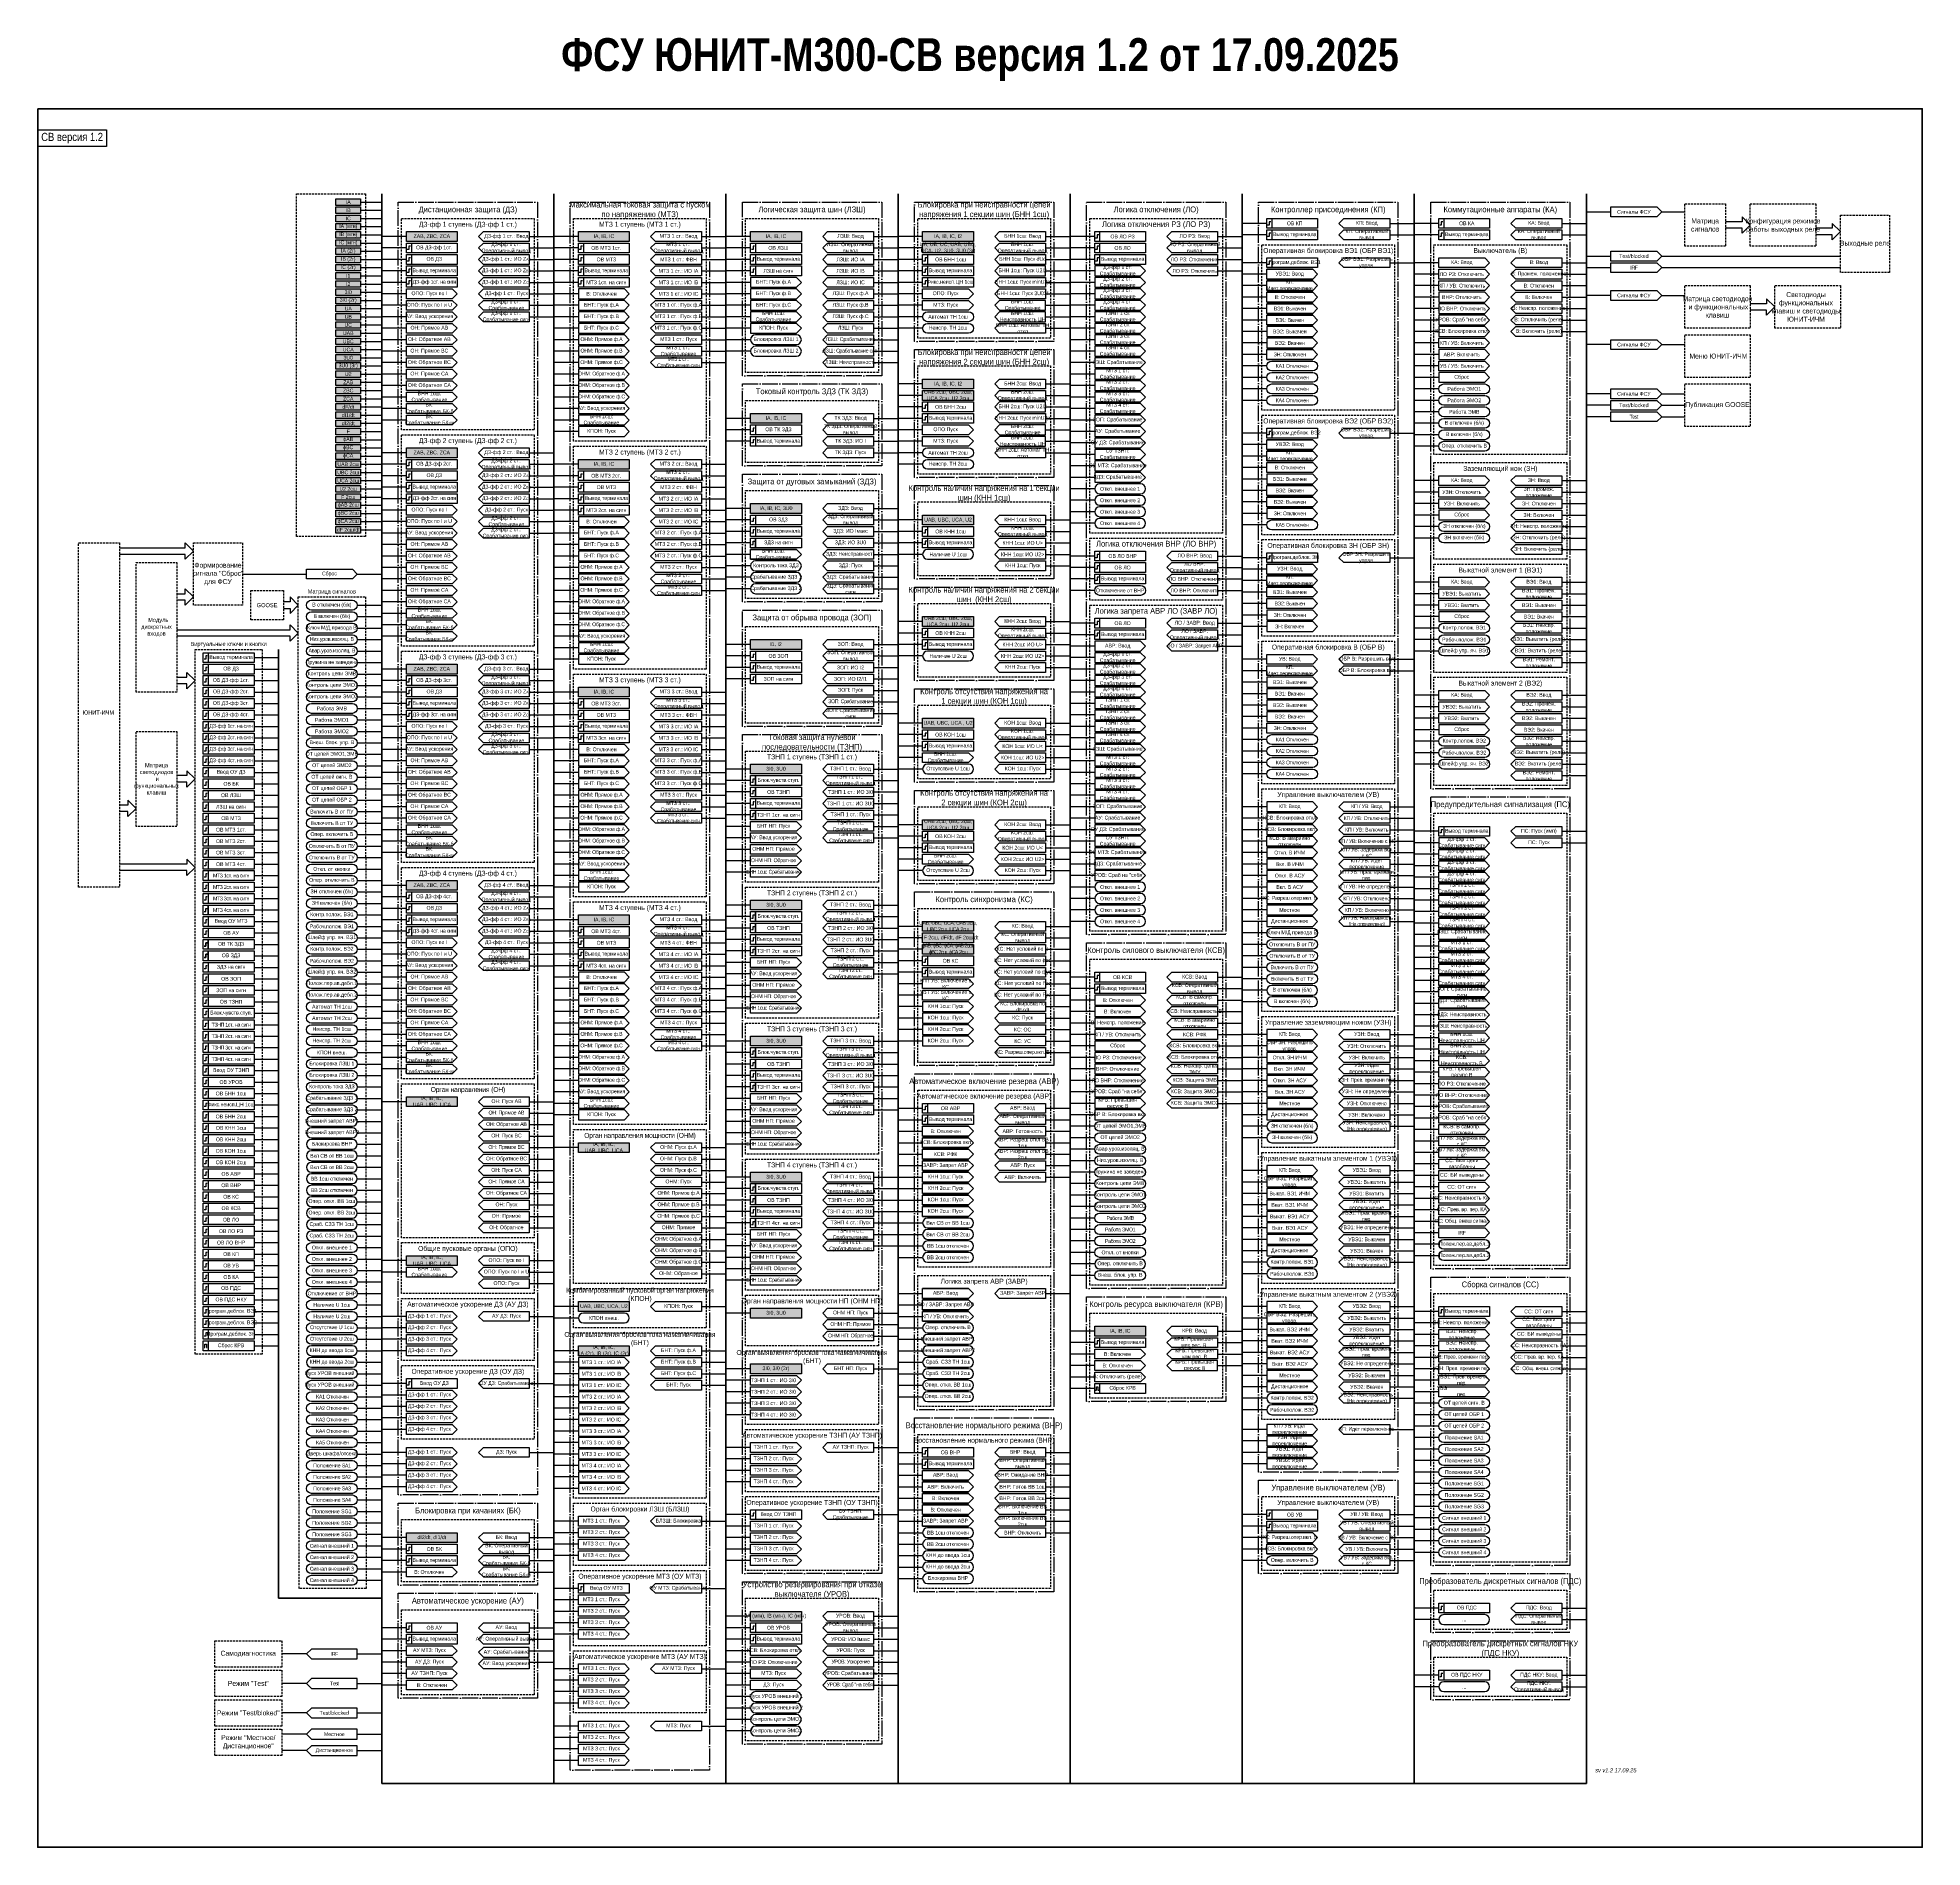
# Model space of a CAD drawing. Header units: millimetres. Extents: x 0 to 1150, y 0 to 1104.
import ezdxf

# ---------------------------------------------------------------- set-up
doc = ezdxf.new("R2010")
doc.units = ezdxf.units.MM
doc.linetypes.add('ACAD_ISO04W100', pattern=[30, 24, -3, 0, -3])
doc.linetypes.add('штриховая2', pattern=[0.375, 0.25, -0.125])
doc.layers.add('TEXT', color=7, linetype='Continuous', lineweight=25)
doc.styles.add('2.3_GOST_RD', font='ARIALN.TTF', dxfattribs={"height": 2.3})
doc.styles.add('2.5_Gost_RD', font='ARIALN.TTF', dxfattribs={"height": 2.5})
doc.styles.add('3.5_Gost_RD', font='ARIALN.TTF', dxfattribs={"height": 3.5})

msp = doc.modelspace()

# ---------------------------------------------------------------- hatches: boundary and pattern name
at = {"ltscale": 100, "true_color": 0xf7941d}
h = msp.add_hatch(color=30, dxfattribs=at)
h.dxf.hatch_style = 1
h.paths.add_polyline_path([(182, 1006), (197, 1006), (197, 1002), (182, 1002)])
h = msp.add_hatch(color=30, dxfattribs=at)
h.dxf.hatch_style = 1
h.paths.add_polyline_path([(182, 1001), (197, 1001), (197, 997), (182, 997)])
h = msp.add_hatch(color=30, dxfattribs=at)
h.dxf.hatch_style = 1
h.paths.add_polyline_path([(182, 996), (197, 996), (197, 992), (182, 992)])
h = msp.add_hatch(color=30, dxfattribs=at)
h.dxf.hatch_style = 1
h.paths.add_polyline_path([(182, 991), (197, 991), (197, 987), (182, 987)])
h = msp.add_hatch(color=30, dxfattribs=at)
h.dxf.hatch_style = 1
h.paths.add_polyline_path([(182, 986), (197, 986), (197, 982), (182, 982)])
h = msp.add_hatch(color=30, dxfattribs=at)
h.dxf.hatch_style = 1
h.paths.add_polyline_path([(182, 981), (197, 981), (197, 977), (182, 977)])
h = msp.add_hatch(color=30, dxfattribs=at)
h.dxf.hatch_style = 1
h.paths.add_polyline_path([(225, 986), (256, 986), (256, 980), (225, 980)])
h = msp.add_hatch(color=30, dxfattribs=at)
h.dxf.hatch_style = 1
h.paths.add_polyline_path([(330, 986), (361, 986), (361, 980), (330, 980)])
h = msp.add_hatch(color=30, dxfattribs=at)
h.dxf.hatch_style = 1
h.paths.add_polyline_path([(435, 986), (466, 986), (466, 980), (435, 980)])
h = msp.add_hatch(color=30, dxfattribs=at)
h.dxf.hatch_style = 1
h.paths.add_polyline_path([(540, 986), (571, 986), (571, 980), (540, 980)])
h = msp.add_hatch(color=30, dxfattribs=at)
h.dxf.hatch_style = 1
h.paths.add_polyline_path([(540, 979), (571, 979), (571, 973), (540, 973)])
h = msp.add_hatch(color=30, dxfattribs=at)
h.dxf.hatch_style = 1
h.paths.add_polyline_path([(182, 976), (197, 976), (197, 972), (182, 972)])
h = msp.add_hatch(color=30, dxfattribs=at)
h.dxf.hatch_style = 1
h.paths.add_polyline_path([(182, 971), (197, 971), (197, 967), (182, 967)])
h = msp.add_hatch(color=30, dxfattribs=at)
h.dxf.hatch_style = 1
h.paths.add_polyline_path([(182, 966), (197, 966), (197, 962), (182, 962)])
h = msp.add_hatch(color=30, dxfattribs=at)
h.dxf.hatch_style = 1
h.paths.add_polyline_path([(182, 961), (197, 961), (197, 957), (182, 957)])
h = msp.add_hatch(color=30, dxfattribs=at)
h.dxf.hatch_style = 1
h.paths.add_polyline_path([(182, 956), (197, 956), (197, 952), (182, 952)])
h = msp.add_hatch(color=30, dxfattribs=at)
h.dxf.hatch_style = 1
h.paths.add_polyline_path([(182, 951), (197, 951), (197, 947), (182, 947)])
h = msp.add_hatch(color=30, dxfattribs=at)
h.dxf.hatch_style = 1
h.paths.add_polyline_path([(182, 946), (197, 946), (197, 942), (182, 942)])
h = msp.add_hatch(color=30, dxfattribs=at)
h.dxf.hatch_style = 1
h.paths.add_polyline_path([(182, 941), (197, 941), (197, 937), (182, 937)])
h = msp.add_hatch(color=30, dxfattribs=at)
h.dxf.hatch_style = 1
h.paths.add_polyline_path([(182, 936), (197, 936), (197, 932), (182, 932)])
h = msp.add_hatch(color=30, dxfattribs=at)
h.dxf.hatch_style = 1
h.paths.add_polyline_path([(182, 931), (197, 931), (197, 927), (182, 927)])
h = msp.add_hatch(color=30, dxfattribs=at)
h.dxf.hatch_style = 1
h.paths.add_polyline_path([(182, 926), (197, 926), (197, 922), (182, 922)])
h = msp.add_hatch(color=30, dxfattribs=at)
h.dxf.hatch_style = 1
h.paths.add_polyline_path([(182, 921), (197, 921), (197, 917), (182, 917)])
h = msp.add_hatch(color=30, dxfattribs=at)
h.dxf.hatch_style = 1
h.paths.add_polyline_path([(182, 916), (197, 916), (197, 912), (182, 912)])
h = msp.add_hatch(color=30, dxfattribs=at)
h.dxf.hatch_style = 1
h.paths.add_polyline_path([(182, 911), (197, 911), (197, 907), (182, 907)])
h = msp.add_hatch(color=30, dxfattribs=at)
h.dxf.hatch_style = 1
h.paths.add_polyline_path([(182, 906), (197, 906), (197, 902), (182, 902)])
h = msp.add_hatch(color=30, dxfattribs=at)
h.dxf.hatch_style = 1
h.paths.add_polyline_path([(182, 901), (197, 901), (197, 897), (182, 897)])
h = msp.add_hatch(color=30, dxfattribs=at)
h.dxf.hatch_style = 1
h.paths.add_polyline_path([(182, 896), (197, 896), (197, 892), (182, 892)])
h = msp.add_hatch(color=30, dxfattribs=at)
h.dxf.hatch_style = 1
h.paths.add_polyline_path([(182, 891), (197, 891), (197, 887), (182, 887)])
h = msp.add_hatch(color=30, dxfattribs=at)
h.dxf.hatch_style = 1
h.paths.add_polyline_path([(182, 886), (197, 886), (197, 882), (182, 882)])
h = msp.add_hatch(color=30, dxfattribs=at)
h.dxf.hatch_style = 1
h.paths.add_polyline_path([(540, 896), (571, 896), (571, 890), (540, 890)])
h = msp.add_hatch(color=30, dxfattribs=at)
h.dxf.hatch_style = 1
h.paths.add_polyline_path([(540, 889), (571, 889), (571, 883), (540, 883)])
h = msp.add_hatch(color=30, dxfattribs=at)
h.dxf.hatch_style = 1
h.paths.add_polyline_path([(182, 881), (197, 881), (197, 877), (182, 877)])
h = msp.add_hatch(color=30, dxfattribs=at)
h.dxf.hatch_style = 1
h.paths.add_polyline_path([(182, 876), (197, 876), (197, 872), (182, 872)])
h = msp.add_hatch(color=30, dxfattribs=at)
h.dxf.hatch_style = 1
h.paths.add_polyline_path([(435, 875), (466, 875), (466, 869), (435, 869)])
h = msp.add_hatch(color=30, dxfattribs=at)
h.dxf.hatch_style = 1
h.paths.add_polyline_path([(182, 871), (197, 871), (197, 867), (182, 867)])
h = msp.add_hatch(color=30, dxfattribs=at)
h.dxf.hatch_style = 1
h.paths.add_polyline_path([(182, 866), (197, 866), (197, 862), (182, 862)])
h = msp.add_hatch(color=30, dxfattribs=at)
h.dxf.hatch_style = 1
h.paths.add_polyline_path([(182, 861), (197, 861), (197, 857), (182, 857)])
h = msp.add_hatch(color=30, dxfattribs=at)
h.dxf.hatch_style = 1
h.paths.add_polyline_path([(182, 856), (197, 856), (197, 852), (182, 852)])
h = msp.add_hatch(color=30, dxfattribs=at)
h.dxf.hatch_style = 1
h.paths.add_polyline_path([(182, 851), (197, 851), (197, 847), (182, 847)])
h = msp.add_hatch(color=30, dxfattribs=at)
h.dxf.hatch_style = 1
h.paths.add_polyline_path([(225, 854), (256, 854), (256, 848), (225, 848)])
h = msp.add_hatch(color=30, dxfattribs=at)
h.dxf.hatch_style = 1
h.paths.add_polyline_path([(182, 846), (197, 846), (197, 842), (182, 842)])
h = msp.add_hatch(color=30, dxfattribs=at)
h.dxf.hatch_style = 1
h.paths.add_polyline_path([(182, 841), (197, 841), (197, 837), (182, 837)])
h = msp.add_hatch(color=30, dxfattribs=at)
h.dxf.hatch_style = 1
h.paths.add_polyline_path([(330, 847), (361, 847), (361, 841), (330, 841)])
h = msp.add_hatch(color=30, dxfattribs=at)
h.dxf.hatch_style = 1
h.paths.add_polyline_path([(182, 836), (197, 836), (197, 832), (182, 832)])
h = msp.add_hatch(color=30, dxfattribs=at)
h.dxf.hatch_style = 1
h.paths.add_polyline_path([(182, 831), (197, 831), (197, 827), (182, 827)])
h = msp.add_hatch(color=30, dxfattribs=at)
h.dxf.hatch_style = 1
h.paths.add_polyline_path([(182, 826), (197, 826), (197, 822), (182, 822)])
h = msp.add_hatch(color=30, dxfattribs=at)
h.dxf.hatch_style = 1
h.paths.add_polyline_path([(182, 821), (197, 821), (197, 817), (182, 817)])
h = msp.add_hatch(color=30, dxfattribs=at)
h.dxf.hatch_style = 1
h.paths.add_polyline_path([(435, 820), (466, 820), (466, 814), (435, 814)])
h = msp.add_hatch(color=30, dxfattribs=at)
h.dxf.hatch_style = 1
h.paths.add_polyline_path([(182, 816), (197, 816), (197, 812), (182, 812)])
h = msp.add_hatch(color=30, dxfattribs=at)
h.dxf.hatch_style = 1
h.paths.add_polyline_path([(182, 811), (197, 811), (197, 807), (182, 807)])
h = msp.add_hatch(color=30, dxfattribs=at)
h.dxf.hatch_style = 1
h.paths.add_polyline_path([(182, 806), (197, 806), (197, 802), (182, 802)])
h = msp.add_hatch(color=30, dxfattribs=at)
h.dxf.hatch_style = 1
h.paths.add_polyline_path([(540, 813), (571, 813), (571, 807), (540, 807)])
h = msp.add_hatch(color=30, dxfattribs=at)
h.dxf.hatch_style = 1
h.paths.add_polyline_path([(540, 751), (571, 751), (571, 745), (540, 745)])
h = msp.add_hatch(color=30, dxfattribs=at)
h.dxf.hatch_style = 1
h.paths.add_polyline_path([(435, 737), (466, 737), (466, 731), (435, 731)])
h = msp.add_hatch(color=30, dxfattribs=at)
h.dxf.hatch_style = 1
h.paths.add_polyline_path([(225, 722), (256, 722), (256, 716), (225, 716)])
h = msp.add_hatch(color=30, dxfattribs=at)
h.dxf.hatch_style = 1
h.paths.add_polyline_path([(330, 708), (361, 708), (361, 702), (330, 702)])
h = msp.add_hatch(color=30, dxfattribs=at)
h.dxf.hatch_style = 1
h.paths.add_polyline_path([(540, 689), (571, 689), (571, 683), (540, 683)])
h = msp.add_hatch(color=30, dxfattribs=at)
h.dxf.hatch_style = 1
h.paths.add_polyline_path([(435, 661), (466, 661), (466, 655), (435, 655)])
h = msp.add_hatch(color=30, dxfattribs=at)
h.dxf.hatch_style = 1
h.paths.add_polyline_path([(540, 627), (571, 627), (571, 621), (540, 621)])
h = msp.add_hatch(color=30, dxfattribs=at)
h.dxf.hatch_style = 1
h.paths.add_polyline_path([(225, 590), (256, 590), (256, 584), (225, 584)])
h = msp.add_hatch(color=30, dxfattribs=at)
h.dxf.hatch_style = 1
h.paths.add_polyline_path([(435, 578), (466, 578), (466, 572), (435, 572)])
h = msp.add_hatch(color=30, dxfattribs=at)
h.dxf.hatch_style = 1
h.paths.add_polyline_path([(330, 569), (361, 569), (361, 563), (330, 563)])
h = msp.add_hatch(color=30, dxfattribs=at)
h.dxf.hatch_style = 1
h.paths.add_polyline_path([(540, 565), (571, 565), (571, 559), (540, 559)])
h = msp.add_hatch(color=30, dxfattribs=at)
h.dxf.hatch_style = 1
h.paths.add_polyline_path([(540, 558), (571, 558), (571, 552), (540, 552)])
h = msp.add_hatch(color=30, dxfattribs=at)
h.dxf.hatch_style = 1
h.paths.add_polyline_path([(540, 551), (571, 551), (571, 545), (540, 545)])
h = msp.add_hatch(color=30, dxfattribs=at)
h.dxf.hatch_style = 1
h.paths.add_polyline_path([(435, 495), (466, 495), (466, 489), (435, 489)])
h = msp.add_hatch(color=30, dxfattribs=at)
h.dxf.hatch_style = 1
h.paths.add_polyline_path([(225, 458), (256, 458), (256, 452), (225, 452)])
h = msp.add_hatch(color=30, dxfattribs=at)
h.dxf.hatch_style = 1
h.paths.add_polyline_path([(330, 430), (361, 430), (361, 424), (330, 424)])
h = msp.add_hatch(color=30, dxfattribs=at)
h.dxf.hatch_style = 1
h.paths.add_polyline_path([(435, 412), (466, 412), (466, 406), (435, 406)])
h = msp.add_hatch(color=30, dxfattribs=at)
h.dxf.hatch_style = 1
h.paths.add_polyline_path([(225, 361), (256, 361), (256, 355), (225, 355)])
h = msp.add_hatch(color=30, dxfattribs=at)
h.dxf.hatch_style = 1
h.paths.add_polyline_path([(330, 333), (361, 333), (361, 327), (330, 327)])
h = msp.add_hatch(color=30, dxfattribs=at)
h.dxf.hatch_style = 1
h.paths.add_polyline_path([(435, 329), (466, 329), (466, 323), (435, 323)])
h = msp.add_hatch(color=30, dxfattribs=at)
h.dxf.hatch_style = 1
h.paths.add_polyline_path([(645, 318), (676, 318), (676, 312), (645, 312)])
h = msp.add_hatch(color=30, dxfattribs=at)
h.dxf.hatch_style = 1
h.paths.add_polyline_path([(330, 306), (361, 306), (361, 300), (330, 300)])
h = msp.add_hatch(color=30, dxfattribs=at)
h.dxf.hatch_style = 1
h.paths.add_polyline_path([(435, 295), (466, 295), (466, 289), (435, 289)])
h = msp.add_hatch(color=30, dxfattribs=at)
h.dxf.hatch_style = 1
h.paths.add_polyline_path([(225, 192), (256, 192), (256, 186), (225, 186)])
h = msp.add_hatch(color=30, dxfattribs=at)
h.dxf.hatch_style = 1
h.paths.add_polyline_path([(435, 144), (466, 144), (466, 138), (435, 138)])

# ---------------------------------------------------------------- linework, layer by layer
at = {"ltscale": 100}
for p, q in [((197, 1004), (210, 1004)), ((197, 999), (210, 999)), ((197, 994), (210, 994)), ((197, 989), (210, 989)), ((750, 991), (735, 991)), ((825, 991), (840, 991)), ((855, 991), (840, 991)), ((930, 991), (945, 991)), ((945, 998), (960, 998)), ((197, 984), (210, 984)), ((197, 979), (210, 979)), ((225, 983), (210, 983)), ((300, 983), (315, 983)), ((330, 983), (315, 983)), ((405, 983), (420, 983)), ((435, 983), (420, 983)), ((510, 983), (525, 983)), ((540, 983), (525, 983)), ((615, 983), (630, 983)), ((645, 983), (630, 983)), ((720, 983), (735, 983)), ((750, 984), (735, 984)), ((825, 984), (840, 984)), ((855, 984), (840, 984)), ((930, 984), (945, 984)), ((197, 974), (210, 974)), ((197, 969), (210, 969)), ((225, 976), (210, 976)), ((225, 969), (210, 969)), ((300, 976), (315, 976)), ((300, 969), (315, 969)), ((330, 976), (315, 976)), ((330, 969), (315, 969)), ((405, 976), (420, 976)), ((405, 969), (420, 969)), ((435, 976), (420, 976)), ((435, 969), (420, 969)), ((510, 976), (525, 976)), ((510, 969), (525, 969)), ((540, 976), (525, 976)), ((540, 969), (525, 969)), ((615, 976), (630, 976)), ((615, 969), (630, 969)), ((645, 976), (630, 976)), ((645, 969), (630, 969)), ((720, 976), (735, 976)), ((720, 969), (735, 969)), ((750, 967), (735, 967)), ((825, 967), (840, 967)), ((855, 967), (840, 967)), ((930, 967), (945, 967)), ((945, 971), (960, 971)), ((197, 964), (210, 964)), ((197, 959), (210, 959)), ((225, 962), (210, 962)), ((225, 955), (210, 955)), ((300, 962), (315, 962)), ((300, 955), (315, 955)), ((330, 962), (315, 962)), ((330, 955), (315, 955)), ((405, 962), (420, 962)), ((405, 955), (420, 955)), ((435, 962), (420, 962)), ((435, 955), (420, 955)), ((510, 962), (525, 962)), ((510, 955), (525, 955)), ((540, 962), (525, 962)), ((540, 955), (525, 955)), ((615, 962), (630, 962)), ((615, 955), (630, 955)), ((645, 962), (630, 962)), ((645, 955), (630, 955)), ((720, 962), (735, 962)), ((750, 960), (735, 960)), ((855, 960), (840, 960)), ((930, 960), (945, 960)), ((945, 964), (960, 964)), ((197, 954), (210, 954)), ((197, 949), (210, 949)), ((197, 944), (210, 944)), ((225, 948), (210, 948)), ((300, 948), (315, 948)), ((330, 948), (315, 948)), ((405, 948), (420, 948)), ((435, 948), (420, 948)), ((510, 948), (525, 948)), ((540, 948), (525, 948)), ((615, 948), (630, 948)), ((645, 948), (630, 948)), ((750, 953), (735, 953)), ((750, 946), (735, 946)), ((855, 953), (840, 953)), ((855, 946), (840, 946)), ((930, 953), (945, 953)), ((930, 946), (945, 946)), ((197, 939), (210, 939)), ((197, 934), (210, 934)), ((225, 941), (210, 941)), ((225, 934), (210, 934)), ((300, 941), (315, 941)), ((300, 934), (315, 934)), ((330, 941), (315, 941)), ((330, 934), (315, 934)), ((405, 941), (420, 941)), ((405, 934), (420, 934)), ((435, 941), (420, 941)), ((435, 934), (420, 934)), ((510, 941), (525, 941)), ((510, 934), (525, 934)), ((540, 941), (525, 941)), ((540, 934), (525, 934)), ((615, 941), (630, 941)), ((615, 934), (630, 934)), ((645, 941), (630, 941)), ((645, 934), (630, 934)), ((750, 939), (735, 939)), ((750, 932), (735, 932)), ((855, 939), (840, 939)), ((855, 932), (840, 932)), ((930, 939), (945, 939)), ((930, 932), (945, 932)), ((197, 929), (210, 929)), ((197, 924), (210, 924)), ((225, 927), (210, 927)), ((225, 920), (210, 920)), ((330, 927), (315, 927)), ((330, 920), (315, 920)), ((405, 927), (420, 927)), ((405, 920), (420, 920)), ((435, 927), (420, 927)), ((435, 920), (420, 920)), ((510, 927), (525, 927)), ((510, 920), (525, 920)), ((540, 927), (525, 927)), ((615, 927), (630, 927)), ((645, 927), (630, 927)), ((645, 920), (630, 920)), ((750, 925), (735, 925)), ((855, 925), (840, 925)), ((930, 925), (945, 925)), ((197, 919), (210, 919)), ((197, 914), (210, 914)), ((197, 909), (210, 909)), ((225, 913), (210, 913)), ((330, 913), (315, 913)), ((405, 913), (420, 913)), ((435, 913), (420, 913)), ((510, 913), (525, 913)), ((645, 913), (630, 913)), ((750, 918), (735, 918)), ((750, 911), (735, 911)), ((855, 918), (840, 918)), ((855, 911), (840, 911)), ((197, 904), (210, 904)), ((197, 899), (210, 899)), ((225, 906), (210, 906)), ((225, 899), (210, 899)), ((330, 906), (315, 906)), ((330, 899), (315, 899)), ((405, 906), (420, 906)), ((510, 906), (525, 906)), ((645, 906), (630, 906)), ((645, 899), (630, 899)), ((750, 904), (735, 904)), ((750, 897), (735, 897)), ((855, 904), (840, 904)), ((855, 897), (840, 897)), ((197, 894), (210, 894)), ((197, 889), (210, 889)), ((225, 892), (210, 892)), ((330, 892), (315, 892)), ((540, 893), (525, 893)), ((540, 886), (525, 886)), ((615, 893), (630, 893)), ((615, 886), (630, 886)), ((645, 892), (630, 892)), ((750, 890), (735, 890)), ((855, 890), (840, 890)), ((197, 884), (210, 884)), ((197, 879), (210, 879)), ((197, 874), (210, 874)), ((225, 885), (210, 885)), ((225, 878), (210, 878)), ((330, 885), (315, 885)), ((330, 878), (315, 878)), ((540, 879), (525, 879)), ((615, 879), (630, 879)), ((645, 885), (630, 885)), ((645, 878), (630, 878)), ((750, 883), (735, 883)), ((855, 883), (840, 883)), ((855, 876), (840, 876)), ((197, 869), (210, 869)), ((197, 864), (210, 864)), ((225, 871), (210, 871)), ((330, 871), (315, 871)), ((330, 864), (315, 864)), ((435, 872), (420, 872)), ((435, 865), (420, 865)), ((510, 872), (525, 872)), ((510, 865), (525, 865)), ((540, 872), (525, 872)), ((540, 865), (525, 865)), ((615, 872), (630, 872)), ((615, 865), (630, 865)), ((645, 871), (630, 871)), ((645, 864), (630, 864)), ((750, 863), (735, 863)), ((825, 863), (840, 863)), ((855, 869), (840, 869)), ((197, 859), (210, 859)), ((197, 854), (210, 854)), ((225, 851), (210, 851)), ((300, 851), (315, 851)), ((435, 858), (420, 858)), ((510, 858), (525, 858)), ((510, 851), (525, 851)), ((540, 858), (525, 858)), ((540, 851), (525, 851)), ((615, 858), (630, 858)), ((615, 851), (630, 851)), ((645, 857), (630, 857)), ((750, 856), (735, 856)), ((855, 862), (840, 862)), ((855, 855), (840, 855)), ((197, 849), (210, 849)), ((197, 844), (210, 844)), ((225, 844), (210, 844)), ((300, 844), (315, 844)), ((330, 844), (315, 844)), ((405, 844), (420, 844)), ((540, 844), (525, 844)), ((645, 850), (630, 850)), ((645, 843), (630, 843)), ((750, 849), (735, 849)), ((750, 842), (735, 842)), ((197, 839), (210, 839)), ((197, 834), (210, 834)), ((197, 829), (210, 829)), ((225, 837), (210, 837)), ((225, 830), (210, 830)), ((300, 837), (315, 837)), ((300, 830), (315, 830)), ((330, 837), (315, 837)), ((330, 830), (315, 830)), ((405, 837), (420, 837)), ((405, 830), (420, 830)), ((645, 836), (630, 836)), ((645, 829), (630, 829)), ((750, 835), (735, 835)), ((750, 828), (735, 828)), ((855, 834), (840, 834)), ((930, 834), (945, 834)), ((197, 824), (210, 824)), ((197, 819), (210, 819)), ((225, 823), (210, 823)), ((300, 823), (315, 823)), ((330, 823), (315, 823)), ((405, 823), (420, 823)), ((435, 817), (420, 817)), ((510, 817), (525, 817)), ((645, 822), (630, 822)), ((750, 821), (735, 821)), ((855, 827), (840, 827)), ((855, 820), (840, 820)), ((930, 827), (945, 827)), ((930, 820), (945, 820)), ((197, 814), (210, 814)), ((197, 809), (210, 809)), ((225, 816), (210, 816)), ((225, 809), (210, 809)), ((300, 816), (315, 816)), ((300, 809), (315, 809)), ((330, 816), (315, 816)), ((330, 809), (315, 809)), ((405, 816), (420, 816)), ((405, 809), (420, 809)), ((435, 810), (420, 810)), ((510, 810), (525, 810)), ((540, 810), (525, 810)), ((615, 810), (630, 810)), ((645, 815), (630, 815)), ((645, 808), (630, 808)), ((750, 814), (735, 814)), ((750, 807), (735, 807)), ((855, 813), (840, 813)), ((855, 806), (840, 806)), ((930, 813), (945, 813)), ((930, 806), (945, 806)), ((197, 804), (210, 804)), ((225, 802), (210, 802)), ((225, 795), (210, 795)), ((300, 802), (315, 802)), ((330, 802), (315, 802)), ((330, 795), (315, 795)), ((405, 802), (420, 802)), ((405, 795), (420, 795)), ((435, 803), (420, 803)), ((435, 796), (420, 796)), ((510, 803), (525, 803)), ((510, 796), (525, 796)), ((540, 803), (525, 803)), ((540, 796), (525, 796)), ((615, 803), (630, 803)), ((615, 796), (630, 796)), ((855, 799), (840, 799)), ((930, 799), (945, 799)), ((225, 788), (210, 788)), ((330, 788), (315, 788)), ((405, 788), (420, 788)), ((435, 789), (420, 789)), ((435, 782), (420, 782)), ((510, 789), (525, 789)), ((510, 782), (525, 782)), ((540, 789), (525, 789)), ((615, 789), (630, 789)), ((615, 782), (630, 782)), ((645, 788), (630, 788)), ((720, 788), (735, 788)), ((750, 787), (735, 787)), ((825, 787), (840, 787)), ((930, 792), (945, 792)), ((195, 777), (210, 777)), ((225, 781), (210, 781)), ((225, 774), (210, 774)), ((330, 781), (315, 781)), ((330, 774), (315, 774)), ((405, 781), (420, 781)), ((405, 774), (420, 774)), ((435, 775), (420, 775)), ((510, 775), (525, 775)), ((645, 781), (630, 781)), ((645, 774), (630, 774)), ((720, 781), (735, 781)), ((720, 774), (735, 774)), ((750, 780), (735, 780)), ((750, 773), (735, 773)), ((855, 772), (840, 772)), ((930, 772), (945, 772)), ((225, 767), (210, 767)), ((225, 760), (210, 760)), ((330, 767), (315, 767)), ((330, 760), (315, 760)), ((405, 767), (420, 767)), ((435, 768), (420, 768)), ((510, 768), (525, 768)), ((645, 767), (630, 767)), ((720, 767), (735, 767)), ((750, 766), (735, 766)), ((750, 759), (735, 759)), ((855, 765), (840, 765)), ((930, 765), (945, 765)), ((195, 758), (210, 758)), ((195, 751), (210, 751)), ((225, 753), (210, 753)), ((330, 753), (315, 753)), ((537, 748), (525, 748)), ((540, 748), (525, 748)), ((615, 748), (630, 748)), ((750, 752), (735, 752)), ((855, 758), (840, 758)), ((855, 751), (840, 751)), ((930, 758), (945, 758)), ((930, 751), (945, 751)), ((195, 744), (210, 744)), ((195, 737), (210, 737)), ((225, 746), (210, 746)), ((225, 739), (210, 739)), ((330, 746), (315, 746)), ((330, 739), (315, 739)), ((540, 741), (525, 741)), ((615, 741), (630, 741)), ((645, 747), (630, 747)), ((645, 740), (630, 740)), ((720, 747), (735, 747)), ((720, 740), (735, 740)), ((750, 745), (735, 745)), ((855, 744), (840, 744)), ((855, 737), (840, 737)), ((930, 744), (945, 744)), ((930, 737), (945, 737)), ((132, 726), (147, 726)), ((195, 730), (210, 730)), ((330, 732), (315, 732)), ((330, 725), (315, 725)), ((435, 734), (420, 734)), ((435, 727), (420, 727)), ((510, 734), (525, 734)), ((510, 727), (525, 727)), ((540, 734), (525, 734)), ((540, 727), (525, 727)), ((615, 734), (630, 734)), ((615, 727), (630, 727)), ((645, 733), (630, 733)), ((645, 726), (630, 726)), ((720, 733), (735, 733)), ((750, 725), (735, 725)), ((825, 725), (840, 725)), ((855, 730), (840, 730)), ((930, 730), (945, 730)), ((132, 719), (147, 719)), ((195, 723), (210, 723)), ((195, 716), (210, 716)), ((225, 719), (210, 719)), ((300, 719), (315, 719)), ((435, 720), (420, 720)), ((435, 713), (420, 713)), ((510, 720), (525, 720)), ((510, 713), (525, 713)), ((615, 720), (630, 720)), ((645, 719), (630, 719)), ((750, 718), (735, 718)), ((825, 718), (840, 718)), ((930, 723), (945, 723)), ((132, 712), (147, 712)), ((132, 705), (147, 705)), ((195, 709), (210, 709)), ((195, 702), (210, 702)), ((225, 712), (210, 712)), ((225, 705), (210, 705)), ((300, 712), (315, 712)), ((300, 705), (315, 705)), ((330, 705), (315, 705)), ((405, 705), (420, 705)), ((510, 706), (525, 706)), ((645, 712), (630, 712)), ((645, 705), (630, 705)), ((750, 711), (735, 711)), ((750, 704), (735, 704)), ((855, 703), (840, 703)), ((930, 703), (945, 703)), ((132, 698), (147, 698)), ((132, 691), (147, 691)), ((195, 695), (210, 695)), ((225, 698), (210, 698)), ((225, 691), (210, 691)), ((300, 698), (315, 698)), ((300, 691), (315, 691)), ((330, 698), (315, 698)), ((330, 691), (315, 691)), ((405, 698), (420, 698)), ((405, 691), (420, 691)), ((510, 699), (525, 699)), ((510, 692), (525, 692)), ((645, 698), (630, 698)), ((645, 691), (630, 691)), ((750, 697), (735, 697)), ((750, 690), (735, 690)), ((855, 696), (840, 696)), ((930, 696), (945, 696)), ((132, 684), (147, 684)), ((195, 688), (210, 688)), ((195, 681), (210, 681)), ((225, 684), (210, 684)), ((300, 684), (315, 684)), ((330, 684), (315, 684)), ((405, 684), (420, 684)), ((540, 686), (525, 686)), ((540, 679), (525, 679)), ((615, 686), (630, 686)), ((615, 679), (630, 679)), ((645, 684), (630, 684)), ((750, 683), (735, 683)), ((855, 689), (840, 689)), ((855, 682), (840, 682)), ((930, 689), (945, 689)), ((930, 682), (945, 682)), ((132, 677), (147, 677)), ((132, 670), (147, 670)), ((195, 674), (210, 674)), ((195, 667), (210, 667)), ((225, 677), (210, 677)), ((225, 670), (210, 670)), ((300, 677), (315, 677)), ((300, 670), (315, 670)), ((330, 677), (315, 677)), ((330, 670), (315, 670)), ((405, 677), (420, 677)), ((405, 670), (420, 670)), ((540, 672), (525, 672)), ((615, 672), (630, 672)), ((645, 677), (630, 677)), ((645, 670), (630, 670)), ((750, 676), (735, 676)), ((750, 669), (735, 669)), ((855, 675), (840, 675)), ((855, 668), (840, 668)), ((930, 675), (945, 675)), ((930, 668), (945, 668)), ((132, 663), (147, 663)), ((132, 656), (147, 656)), ((195, 660), (210, 660)), ((225, 663), (210, 663)), ((225, 656), (210, 656)), ((330, 663), (315, 663)), ((330, 656), (315, 656)), ((405, 663), (420, 663)), ((405, 656), (420, 656)), ((435, 658), (420, 658)), ((510, 658), (525, 658)), ((540, 665), (525, 665)), ((540, 658), (525, 658)), ((615, 665), (630, 665)), ((615, 658), (630, 658)), ((645, 663), (630, 663)), ((645, 656), (630, 656)), ((750, 662), (735, 662)), ((855, 661), (840, 661)), ((930, 661), (945, 661)), ((132, 649), (147, 649)), ((195, 653), (210, 653)), ((195, 646), (210, 646)), ((225, 649), (210, 649)), ((330, 649), (315, 649)), ((405, 649), (420, 649)), ((435, 651), (420, 651)), ((435, 644), (420, 644)), ((510, 651), (525, 651)), ((510, 644), (525, 644)), ((645, 649), (630, 649)), ((750, 655), (735, 655)), ((930, 654), (945, 654)), ((132, 642), (147, 642)), ((132, 635), (147, 635)), ((195, 639), (210, 639)), ((225, 642), (210, 642)), ((225, 635), (210, 635)), ((330, 642), (315, 642)), ((330, 635), (315, 635)), ((405, 642), (420, 642)), ((405, 635), (420, 635)), ((435, 637), (420, 637)), ((510, 637), (525, 637)), ((645, 642), (630, 642)), ((645, 635), (630, 635)), ((750, 635), (735, 635)), ((825, 635), (840, 635)), ((132, 628), (147, 628)), ((132, 621), (147, 621)), ((195, 632), (210, 632)), ((195, 625), (210, 625)), ((225, 628), (210, 628)), ((225, 621), (210, 621)), ((330, 628), (315, 628)), ((330, 621), (315, 621)), ((405, 628), (420, 628)), ((435, 630), (420, 630)), ((435, 623), (420, 623)), ((510, 630), (525, 630)), ((510, 623), (525, 623)), ((540, 624), (525, 624)), ((615, 624), (630, 624)), ((645, 628), (630, 628)), ((645, 621), (630, 621)), ((750, 628), (735, 628)), ((750, 621), (735, 621)), ((825, 628), (840, 628)), ((825, 621), (840, 621)), ((132, 614), (147, 614)), ((195, 618), (210, 618)), ((195, 611), (210, 611)), ((225, 614), (210, 614)), ((330, 614), (315, 614)), ((435, 616), (420, 616)), ((510, 616), (525, 616)), ((540, 617), (525, 617)), ((540, 610), (525, 610)), ((615, 617), (630, 617)), ((615, 610), (630, 610)), ((645, 614), (630, 614)), ((750, 614), (735, 614)), ((825, 614), (840, 614)), ((855, 620), (840, 620)), ((855, 613), (840, 613)), ((930, 620), (945, 620)), ((930, 613), (945, 613)), ((132, 607), (147, 607)), ((132, 600), (147, 600)), ((195, 604), (210, 604)), ((225, 607), (210, 607)), ((330, 607), (315, 607)), ((330, 600), (315, 600)), ((435, 609), (420, 609)), ((435, 602), (420, 602)), ((540, 603), (525, 603)), ((615, 603), (630, 603)), ((645, 607), (630, 607)), ((645, 600), (630, 600)), ((750, 607), (735, 607)), ((750, 600), (735, 600)), ((825, 607), (840, 607)), ((825, 600), (840, 600)), ((855, 606), (840, 606)), ((855, 599), (840, 599)), ((132, 593), (147, 593)), ((195, 597), (210, 597)), ((195, 590), (210, 590)), ((225, 587), (210, 587)), ((300, 587), (315, 587)), ((330, 593), (315, 593)), ((435, 595), (420, 595)), ((540, 596), (525, 596)), ((615, 596), (630, 596)), ((645, 593), (630, 593)), ((750, 593), (735, 593)), ((825, 593), (840, 593)), ((855, 592), (840, 592)), ((132, 586), (147, 586)), ((132, 579), (147, 579)), ((195, 583), (210, 583)), ((195, 576), (210, 576)), ((225, 580), (210, 580)), ((300, 580), (315, 580)), ((330, 586), (315, 586)), ((435, 575), (420, 575)), ((510, 575), (525, 575)), ((645, 586), (630, 586)), ((645, 579), (630, 579)), ((750, 586), (735, 586)), ((750, 579), (735, 579)), ((825, 586), (840, 586)), ((825, 579), (840, 579)), ((855, 585), (840, 585)), ((855, 578), (840, 578)), ((132, 572), (147, 572)), ((132, 565), (147, 565)), ((195, 569), (210, 569)), ((225, 573), (210, 573)), ((225, 566), (210, 566)), ((300, 573), (315, 573)), ((300, 566), (315, 566)), ((330, 566), (315, 566)), ((405, 566), (420, 566)), ((435, 568), (420, 568)), ((510, 568), (525, 568)), ((587, 565), (615, 565)), ((645, 572), (630, 572)), ((645, 565), (630, 565)), ((750, 572), (735, 572)), ((750, 565), (735, 565)), ((825, 572), (840, 572)), ((825, 565), (840, 565)), ((855, 571), (840, 571)), ((855, 564), (840, 564)), ((132, 558), (147, 558)), ((195, 562), (210, 562)), ((195, 555), (210, 555)), ((225, 559), (210, 559)), ((225, 552), (210, 552)), ((300, 559), (315, 559)), ((300, 552), (315, 552)), ((330, 559), (315, 559)), ((330, 552), (315, 552)), ((405, 559), (420, 559)), ((405, 552), (420, 552)), ((435, 561), (420, 561)), ((435, 554), (420, 554)), ((510, 561), (525, 561)), ((510, 554), (525, 554)), ((540, 562), (525, 562)), ((540, 555), (525, 555)), ((615, 562), (630, 562)), ((615, 555), (630, 555)), ((750, 558), (735, 558)), ((855, 557), (840, 557)), ((132, 551), (147, 551)), ((132, 544), (147, 544)), ((195, 548), (210, 548)), ((195, 541), (210, 541)), ((225, 545), (210, 545)), ((300, 545), (315, 545)), ((330, 545), (315, 545)), ((405, 545), (420, 545)), ((435, 547), (420, 547)), ((510, 547), (525, 547)), ((540, 548), (525, 548)), ((540, 541), (525, 541)), ((615, 548), (630, 548)), ((615, 541), (630, 541)), ((750, 551), (735, 551)), ((750, 544), (735, 544)), ((855, 550), (840, 550)), ((855, 543), (840, 543)), ((132, 537), (147, 537)), ((132, 530), (147, 530)), ((195, 534), (210, 534)), ((225, 538), (210, 538)), ((225, 531), (210, 531)), ((300, 538), (315, 538)), ((330, 538), (315, 538)), ((330, 531), (315, 531)), ((405, 538), (420, 538)), ((405, 531), (420, 531)), ((435, 540), (420, 540)), ((435, 533), (420, 533)), ((510, 540), (525, 540)), ((510, 533), (525, 533)), ((540, 534), (525, 534)), ((615, 534), (630, 534)), ((645, 531), (630, 531)), ((692, 534), (720, 534)), ((720, 531), (735, 531)), ((750, 537), (735, 537)), ((750, 530), (735, 530)), ((855, 536), (840, 536)), ((855, 529), (840, 529)), ((132, 523), (147, 523)), ((195, 527), (210, 527)), ((195, 520), (210, 520)), ((225, 524), (210, 524)), ((330, 524), (315, 524)), ((405, 524), (420, 524)), ((435, 526), (420, 526)), ((435, 519), (420, 519)), ((540, 527), (525, 527)), ((540, 520), (525, 520)), ((615, 527), (630, 527)), ((615, 520), (630, 520)), ((645, 524), (630, 524)), ((720, 528), (692, 528)), ((692, 527), (720, 527)), ((720, 524), (735, 524)), ((750, 523), (735, 523)), ((855, 522), (840, 522)), ((132, 516), (147, 516)), ((132, 509), (147, 509)), ((195, 513), (210, 513)), ((195, 506), (210, 506)), ((225, 517), (210, 517)), ((225, 510), (210, 510)), ((330, 517), (315, 517)), ((330, 510), (315, 510)), ((405, 517), (420, 517)), ((405, 510), (420, 510)), ((435, 512), (420, 512)), ((540, 513), (525, 513)), ((540, 506), (525, 506)), ((615, 513), (630, 513)), ((615, 506), (630, 506)), ((645, 517), (630, 517)), ((645, 510), (630, 510)), ((720, 514), (692, 514)), ((692, 513), (720, 513)), ((720, 507), (692, 507)), ((720, 517), (735, 517)), ((720, 510), (735, 510)), ((750, 516), (735, 516)), ((855, 515), (840, 515)), ((855, 508), (840, 508)), ((132, 502), (147, 502)), ((132, 495), (147, 495)), ((195, 499), (210, 499)), ((225, 503), (210, 503)), ((225, 496), (210, 496)), ((330, 503), (315, 503)), ((330, 496), (315, 496)), ((405, 503), (420, 503)), ((405, 496), (420, 496)), ((540, 499), (525, 499)), ((615, 499), (630, 499)), ((645, 503), (630, 503)), ((645, 496), (630, 496)), ((720, 500), (692, 500)), ((720, 503), (735, 503)), ((720, 496), (735, 496)), ((750, 496), (735, 496)), ((825, 496), (840, 496)), ((855, 501), (840, 501)), ((132, 488), (147, 488)), ((195, 492), (210, 492)), ((195, 485), (210, 485)), ((225, 489), (210, 489)), ((330, 489), (315, 489)), ((405, 489), (420, 489)), ((435, 492), (420, 492)), ((435, 485), (420, 485)), ((510, 492), (525, 492)), ((510, 485), (525, 485)), ((540, 492), (525, 492)), ((615, 492), (630, 492)), ((615, 485), (630, 485)), ((645, 489), (630, 489)), ((720, 493), (692, 493)), ((720, 486), (692, 486)), ((720, 489), (735, 489)), ((750, 489), (735, 489)), ((825, 489), (840, 489)), ((855, 494), (840, 494)), ((855, 487), (840, 487)), ((132, 481), (147, 481)), ((132, 474), (147, 474)), ((195, 478), (210, 478)), ((225, 482), (210, 482)), ((225, 475), (210, 475)), ((330, 482), (315, 482)), ((330, 475), (315, 475)), ((435, 478), (420, 478)), ((510, 478), (525, 478)), ((615, 482), (587, 482)), ((645, 482), (630, 482)), ((645, 475), (630, 475)), ((720, 479), (692, 479)), ((720, 472), (692, 472)), ((720, 482), (735, 482)), ((720, 475), (735, 475)), ((750, 482), (735, 482)), ((750, 475), (735, 475)), ((825, 482), (840, 482)), ((825, 475), (840, 475)), ((855, 480), (840, 480)), ((855, 473), (840, 473)), ((132, 467), (147, 467)), ((132, 460), (147, 460)), ((195, 471), (210, 471)), ((195, 464), (210, 464)), ((330, 468), (315, 468)), ((330, 461), (315, 461)), ((435, 471), (420, 471)), ((435, 464), (420, 464)), ((510, 471), (525, 471)), ((510, 464), (525, 464)), ((645, 468), (630, 468)), ((645, 461), (630, 461)), ((720, 465), (692, 465)), ((720, 468), (735, 468)), ((720, 461), (735, 461)), ((750, 468), (735, 468)), ((750, 461), (735, 461)), ((825, 468), (840, 468)), ((825, 461), (840, 461)), ((855, 466), (840, 466)), ((132, 453), (147, 453)), ((195, 457), (210, 457)), ((195, 450), (210, 450)), ((225, 455), (210, 455)), ((300, 455), (315, 455)), ((330, 454), (315, 454)), ((435, 457), (420, 457)), ((435, 450), (420, 450)), ((510, 457), (525, 457)), ((510, 450), (525, 450)), ((525, 451), (540, 451)), ((615, 451), (630, 451)), ((645, 454), (630, 454)), ((720, 458), (692, 458)), ((720, 451), (692, 451)), ((720, 454), (735, 454)), ((750, 454), (735, 454)), ((825, 451), (797, 451)), ((825, 454), (840, 454)), ((855, 459), (840, 459)), ((855, 452), (840, 452)), ((132, 446), (147, 446)), ((132, 439), (147, 439)), ((195, 443), (210, 443)), ((300, 448), (315, 448)), ((300, 441), (315, 441)), ((330, 447), (315, 447)), ((435, 443), (420, 443)), ((525, 444), (540, 444)), ((525, 437), (540, 437)), ((615, 444), (630, 444)), ((615, 437), (630, 437)), ((645, 447), (630, 447)), ((645, 440), (630, 440)), ((750, 447), (735, 447)), ((750, 440), (735, 440)), ((825, 444), (797, 444)), ((825, 447), (840, 447)), ((825, 440), (840, 440)), ((855, 445), (840, 445)), ((855, 438), (840, 438)), ((132, 432), (147, 432)), ((195, 436), (210, 436)), ((195, 429), (210, 429)), ((300, 434), (315, 434)), ((300, 427), (315, 427)), ((330, 427), (315, 427)), ((405, 427), (420, 427)), ((435, 436), (420, 436)), ((435, 429), (420, 429)), ((525, 430), (540, 430)), ((615, 430), (630, 430)), ((645, 433), (630, 433)), ((645, 426), (630, 426)), ((750, 433), (735, 433)), ((855, 431), (840, 431)), ((132, 425), (147, 425)), ((132, 418), (147, 418)), ((195, 422), (210, 422)), ((195, 415), (210, 415)), ((300, 420), (315, 420)), ((405, 420), (420, 420)), ((525, 423), (540, 423)), ((525, 416), (540, 416)), ((615, 423), (630, 423)), ((615, 416), (630, 416)), ((645, 419), (630, 419)), ((855, 424), (840, 424)), ((855, 417), (840, 417)), ((132, 411), (147, 411)), ((132, 404), (147, 404)), ((195, 408), (210, 408)), ((300, 413), (315, 413)), ((300, 406), (315, 406)), ((405, 413), (420, 413)), ((405, 406), (420, 406)), ((435, 409), (420, 409)), ((510, 409), (525, 409)), ((525, 409), (540, 409)), ((615, 409), (630, 409)), ((645, 412), (630, 412)), ((645, 405), (630, 405)), ((750, 413), (735, 413)), ((750, 406), (735, 406)), ((825, 413), (840, 413)), ((825, 406), (840, 406)), ((855, 410), (840, 410)), ((855, 403), (840, 403)), ((132, 397), (147, 397)), ((195, 401), (210, 401)), ((195, 394), (210, 394)), ((300, 399), (315, 399)), ((300, 392), (315, 392)), ((405, 399), (420, 399)), ((405, 392), (420, 392)), ((435, 402), (420, 402)), ((435, 395), (420, 395)), ((510, 402), (525, 402)), ((510, 395), (525, 395)), ((525, 402), (540, 402)), ((525, 395), (540, 395)), ((645, 398), (630, 398)), ((645, 391), (630, 391)), ((750, 399), (735, 399)), ((750, 392), (735, 392)), ((825, 399), (840, 399)), ((825, 392), (840, 392)), ((855, 396), (840, 396)), ((132, 390), (147, 390)), ((132, 383), (147, 383)), ((195, 387), (210, 387)), ((195, 380), (210, 380)), ((300, 385), (315, 385)), ((405, 385), (420, 385)), ((435, 388), (420, 388)), ((435, 381), (420, 381)), ((510, 388), (525, 388)), ((510, 381), (525, 381)), ((525, 388), (540, 388)), ((525, 381), (540, 381)), ((645, 384), (630, 384)), ((750, 385), (735, 385)), ((825, 389), (797, 389)), ((825, 382), (797, 382)), ((825, 385), (840, 385)), ((855, 389), (840, 389)), ((855, 382), (840, 382)), ((132, 376), (147, 376)), ((132, 369), (147, 369)), ((195, 373), (210, 373)), ((300, 378), (315, 378)), ((405, 378), (420, 378)), ((405, 371), (420, 371)), ((435, 374), (420, 374)), ((510, 374), (525, 374)), ((525, 374), (540, 374)), ((645, 377), (630, 377)), ((645, 370), (630, 370)), ((750, 378), (735, 378)), ((750, 371), (735, 371)), ((825, 375), (797, 375)), ((825, 368), (797, 368)), ((825, 378), (840, 378)), ((825, 371), (840, 371)), ((855, 375), (840, 375)), ((855, 368), (840, 368)), ((132, 362), (147, 362)), ((195, 366), (210, 366)), ((195, 359), (210, 359)), ((225, 358), (210, 358)), ((300, 358), (315, 358)), ((405, 364), (420, 364)), ((405, 357), (420, 357)), ((435, 367), (420, 367)), ((435, 360), (420, 360)), ((510, 367), (525, 367)), ((525, 367), (540, 367)), ((525, 360), (540, 360)), ((645, 363), (630, 363)), ((750, 364), (735, 364)), ((750, 357), (735, 357)), ((825, 361), (797, 361)), ((825, 364), (840, 364)), ((825, 357), (840, 357)), ((855, 361), (840, 361)), ((132, 355), (147, 355)), ((132, 348), (147, 348)), ((195, 352), (210, 352)), ((195, 345), (210, 345)), ((225, 351), (210, 351)), ((300, 351), (315, 351)), ((405, 350), (420, 350)), ((435, 353), (420, 353)), ((435, 346), (420, 346)), ((645, 356), (630, 356)), ((645, 349), (630, 349)), ((750, 350), (735, 350)), ((825, 354), (797, 354)), ((132, 341), (147, 341)), ((132, 334), (147, 334)), ((195, 338), (210, 338)), ((300, 344), (315, 344)), ((525, 338), (540, 338)), ((615, 338), (630, 338)), ((132, 327), (147, 327)), ((195, 331), (210, 331)), ((195, 324), (210, 324)), ((225, 324), (210, 324)), ((300, 324), (315, 324)), ((330, 330), (315, 330)), ((330, 323), (315, 323)), ((405, 330), (420, 330)), ((435, 326), (420, 326)), ((510, 326), (525, 326)), ((525, 331), (540, 331)), ((525, 324), (540, 324)), ((750, 330), (735, 330)), ((750, 323), (735, 323)), ((825, 330), (840, 330)), ((825, 323), (840, 323)), ((855, 327), (840, 327)), ((855, 327), (840, 327)), ((930, 327), (945, 327)), ((930, 327), (945, 327)), ((132, 320), (147, 320)), ((132, 313), (147, 313)), ((195, 317), (210, 317)), ((225, 317), (210, 317)), ((510, 319), (525, 319)), ((510, 312), (525, 312)), ((525, 317), (540, 317)), ((645, 315), (630, 315)), ((720, 315), (735, 315)), ((750, 316), (735, 316)), ((825, 316), (840, 316)), ((855, 320), (840, 320)), ((855, 320), (840, 320)), ((855, 313), (840, 313)), ((855, 313), (840, 313)), ((930, 320), (945, 320)), ((930, 320), (945, 320)), ((930, 313), (945, 313)), ((930, 313), (945, 313)), ((132, 306), (147, 306)), ((195, 310), (210, 310)), ((195, 303), (210, 303)), ((225, 310), (210, 310)), ((225, 303), (210, 303)), ((330, 303), (315, 303)), ((405, 303), (420, 303)), ((525, 310), (540, 310)), ((525, 303), (540, 303)), ((645, 308), (630, 308)), ((645, 301), (630, 301)), ((720, 308), (735, 308)), ((720, 301), (735, 301)), ((750, 309), (735, 309)), ((750, 302), (735, 302)), ((825, 306), (797, 306)), ((825, 299), (797, 299)), ((825, 309), (840, 309)), ((825, 302), (840, 302)), ((855, 306), (840, 306)), ((855, 306), (840, 306)), ((855, 299), (840, 299)), ((855, 299), (840, 299)), ((930, 306), (945, 306)), ((930, 306), (945, 306)), ((930, 299), (945, 299)), ((930, 299), (945, 299)), ((195, 296), (210, 296)), ((195, 289), (210, 289)), ((330, 296), (315, 296)), ((330, 289), (315, 289)), ((405, 296), (420, 296)), ((405, 289), (420, 289)), ((435, 292), (420, 292)), ((510, 292), (525, 292)), ((525, 296), (540, 296)), ((525, 289), (540, 289)), ((645, 294), (630, 294)), ((720, 294), (735, 294)), ((750, 295), (735, 295)), ((750, 288), (735, 288)), ((825, 292), (797, 292)), ((825, 295), (840, 295)), ((825, 288), (840, 288)), ((855, 292), (840, 292)), ((855, 292), (840, 292)), ((930, 292), (945, 292)), ((195, 282), (210, 282)), ((225, 283), (210, 283)), ((225, 276), (210, 276)), ((300, 283), (315, 283)), ((330, 282), (315, 282)), ((405, 282), (420, 282)), ((435, 285), (420, 285)), ((435, 278), (420, 278)), ((525, 282), (540, 282)), ((645, 287), (630, 287)), ((645, 280), (630, 280)), ((750, 281), (735, 281)), ((825, 285), (797, 285)), ((825, 278), (797, 278)), ((825, 281), (840, 281)), ((855, 285), (840, 285)), ((855, 285), (840, 285)), ((855, 278), (840, 278)), ((855, 278), (840, 278)), ((195, 275), (210, 275)), ((195, 268), (210, 268)), ((225, 269), (210, 269)), ((330, 275), (315, 275)), ((330, 268), (315, 268)), ((435, 271), (420, 271)), ((525, 275), (540, 275)), ((750, 274), (735, 274)), ((750, 267), (735, 267)), ((825, 271), (797, 271)), ((825, 274), (840, 274)), ((855, 271), (840, 271)), ((855, 271), (840, 271)), ((195, 261), (210, 261)), ((195, 254), (210, 254)), ((225, 262), (210, 262)), ((225, 255), (210, 255)), ((330, 261), (315, 261)), ((330, 254), (315, 254)), ((435, 264), (420, 264)), ((750, 255), (735, 255)), ((825, 255), (840, 255)), ((855, 264), (840, 264)), ((855, 264), (840, 264)), ((855, 257), (840, 257)), ((855, 257), (840, 257)), ((195, 247), (210, 247)), ((330, 247), (315, 247)), ((435, 244), (420, 244)), ((510, 244), (525, 244)), ((750, 248), (735, 248)), ((855, 250), (840, 250)), ((855, 250), (840, 250)), ((855, 243), (840, 243)), ((855, 243), (840, 243)), ((195, 240), (210, 240)), ((195, 233), (210, 233)), ((225, 241), (210, 241)), ((225, 234), (210, 234)), ((300, 241), (315, 241)), ((330, 240), (315, 240)), ((330, 233), (315, 233)), ((435, 237), (420, 237)), ((435, 230), (420, 230)), ((525, 241), (540, 241)), ((525, 234), (540, 234)), ((615, 241), (630, 241)), ((615, 234), (630, 234)), ((750, 241), (735, 241)), ((750, 234), (735, 234)), ((855, 236), (840, 236)), ((855, 236), (840, 236)), ((195, 226), (210, 226)), ((195, 219), (210, 219)), ((225, 227), (210, 227)), ((225, 220), (210, 220)), ((330, 226), (315, 226)), ((330, 219), (315, 219)), ((435, 223), (420, 223)), ((525, 227), (540, 227)), ((525, 220), (540, 220)), ((615, 227), (630, 227)), ((615, 220), (630, 220)), ((855, 229), (840, 229)), ((855, 229), (840, 229)), ((855, 222), (840, 222)), ((855, 222), (840, 222)), ((195, 212), (210, 212)), ((525, 213), (540, 213)), ((615, 213), (630, 213)), ((855, 215), (840, 215)), ((855, 215), (840, 215)), ((855, 208), (840, 208)), ((855, 208), (840, 208)), ((195, 205), (210, 205)), ((195, 198), (210, 198)), ((330, 199), (315, 199)), ((405, 199), (420, 199)), ((435, 203), (420, 203)), ((435, 196), (420, 196)), ((510, 203), (525, 203)), ((525, 206), (540, 206)), ((525, 199), (540, 199)), ((615, 206), (630, 206)), ((615, 199), (630, 199)), ((750, 203), (735, 203)), ((750, 196), (735, 196)), ((825, 203), (840, 203)), ((825, 196), (840, 196)), ((855, 201), (840, 201)), ((855, 201), (840, 201)), ((195, 191), (210, 191)), ((195, 184), (210, 184)), ((225, 189), (210, 189)), ((300, 189), (315, 189)), ((330, 192), (315, 192)), ((330, 185), (315, 185)), ((435, 189), (420, 189)), ((525, 192), (540, 192)), ((525, 185), (540, 185)), ((615, 192), (630, 192)), ((750, 189), (735, 189)), ((825, 189), (840, 189)), ((855, 194), (840, 194)), ((855, 194), (840, 194)), ((855, 187), (840, 187)), ((855, 187), (840, 187)), ((195, 177), (210, 177)), ((225, 182), (210, 182)), ((225, 175), (210, 175)), ((300, 182), (315, 182)), ((300, 175), (315, 175)), ((330, 178), (315, 178)), ((435, 182), (420, 182)), ((435, 175), (420, 175)), ((525, 178), (540, 178)), ((750, 182), (735, 182)), ((750, 175), (735, 175)), ((825, 182), (840, 182)), ((825, 175), (840, 175)), ((855, 180), (840, 180)), ((855, 180), (840, 180)), ((195, 170), (210, 170)), ((195, 163), (210, 163)), ((225, 168), (210, 168)), ((300, 168), (315, 168)), ((525, 171), (540, 171)), ((525, 164), (540, 164)), ((330, 158), (315, 158)), ((330, 151), (315, 151)), ((405, 158), (420, 158)), ((330, 144), (315, 144)), ((435, 141), (420, 141)), ((510, 141), (525, 141)), ((855, 146), (840, 146)), ((855, 139), (840, 139)), ((930, 146), (945, 146)), ((930, 139), (945, 139)), ((225, 134), (210, 134)), ((225, 127), (210, 127)), ((300, 134), (315, 134)), ((300, 127), (315, 127)), ((330, 137), (315, 137)), ((330, 130), (315, 130)), ((435, 134), (420, 134)), ((435, 127), (420, 127)), ((510, 134), (525, 134)), ((510, 127), (525, 127)), ((195, 118), (210, 118)), ((225, 120), (210, 120)), ((300, 120), (315, 120)), ((435, 120), (420, 120)), ((510, 120), (525, 120)), ((225, 113), (210, 113)), ((225, 106), (210, 106)), ((300, 113), (315, 113)), ((330, 109), (315, 109)), ((405, 109), (420, 109)), ((435, 113), (420, 113)), ((435, 106), (420, 106)), ((510, 113), (525, 113)), ((510, 106), (525, 106)), ((855, 105), (840, 105)), ((930, 105), (945, 105)), ((195, 100), (210, 100)), ((225, 99), (210, 99)), ((330, 102), (315, 102)), ((330, 95), (315, 95)), ((435, 99), (420, 99)), ((435, 92), (420, 92)), ((510, 99), (525, 99)), ((855, 98), (840, 98)), ((930, 98), (945, 98)), ((195, 82), (210, 82)), ((330, 88), (315, 88)), ((435, 85), (420, 85)), ((195, 69), (210, 69)), ((330, 74), (315, 74)), ((405, 74), (420, 74)), ((435, 78), (420, 78)), ((435, 71), (420, 71)), ((195, 59), (210, 59)), ((330, 67), (315, 67)), ((330, 60), (315, 60)), ((330, 53), (315, 53))]:
    msp.add_line(p, q, dxfattribs=at)
at = {"lineweight": 100, "ltscale": 100}
for p, q in [((210, 1009), (210, 39)), ((315, 1009), (315, 39)), ((420, 1009), (420, 39)), ((525, 1009), (525, 39)), ((630, 1009), (630, 39)), ((735, 1009), (735, 39)), ((840, 1009), (840, 39)), ((945, 1009), (945, 39)), ((147, 731), (147, 152)), ((147, 152), (210, 152)), ((210, 39), (945, 39))]:
    msp.add_line(p, q, dxfattribs=at)
at = {"color": 2, "ltscale": 100}
msp.add_line((930, 292), (945, 292), dxfattribs=at)
at = {"color": 3, "lineweight": 60, "ltscale": 100}
msp.add_lwpolyline([(0, 1061), (1150, 1061), (1150, 0), (0, 0)], close=True, dxfattribs=at)
at = {"ltscale": 100}
for points in [[(0, 1048), (42, 1048), (42, 1038), (0, 1038)], [(182, 1006), (197, 1006), (197, 1002), (182, 1002)], [(182, 1001), (197, 1001), (197, 997), (182, 997)], [(988, 995), (960, 995), (960, 1001), (988, 1001), (991, 998)], [(182, 996), (197, 996), (197, 992), (182, 992)], [(182, 991), (197, 991), (197, 987), (182, 987)], [(750, 994), (781, 994), (781, 988), (750, 988)], [(750, 994), (753, 994), (753, 988), (750, 988)], [(855, 994), (858, 994), (858, 988), (855, 988)], [(855, 994), (886, 994), (886, 988), (855, 988)], [(182, 986), (197, 986), (197, 982), (182, 982)], [(182, 981), (197, 981), (197, 977), (182, 977)], [(225, 986), (256, 986), (256, 980), (225, 980)], [(225, 979), (228, 979), (228, 973), (225, 973)], [(225, 979), (256, 979), (256, 973), (225, 973)], [(300, 980), (272, 980), (269, 983), (272, 986), (300, 986)], [(272, 979), (300, 979), (300, 973), (272, 973), (269, 976)], [(330, 986), (361, 986), (361, 980), (330, 980)], [(330, 979), (333, 979), (333, 973), (330, 973)], [(330, 979), (361, 979), (361, 973), (330, 973)], [(405, 986), (405, 980), (377, 980), (374, 983), (377, 986)], [(405, 979), (405, 973), (377, 973), (374, 976), (377, 979)], [(435, 986), (466, 986), (466, 980), (435, 980)], [(435, 979), (438, 979), (438, 973), (435, 973)], [(435, 979), (466, 979), (466, 973), (435, 973)], [(510, 986), (510, 980), (482, 980), (479, 983), (482, 986)], [(510, 979), (510, 973), (482, 973), (479, 976), (482, 979)], [(540, 986), (571, 986), (571, 980), (540, 980)], [(540, 979), (571, 979), (571, 973), (540, 973)], [(615, 980), (587, 980), (584, 983), (587, 986), (615, 986)], [(615, 973), (587, 973), (584, 976), (587, 979), (615, 979)], [(645, 986), (676, 986), (676, 980), (645, 980)], [(645, 986), (648, 986), (648, 980), (645, 980)], [(645, 979), (648, 979), (648, 973), (645, 973)], [(645, 979), (676, 979), (676, 973), (645, 973)], [(750, 987), (781, 987), (781, 981), (750, 981)], [(750, 987), (753, 987), (753, 981), (750, 981)], [(855, 987), (858, 987), (858, 981), (855, 981)], [(855, 987), (886, 987), (886, 981), (855, 981)], [(182, 976), (197, 976), (197, 972), (182, 972)], [(182, 971), (197, 971), (197, 967), (182, 967)], [(182, 966), (197, 966), (197, 962), (182, 962)], [(225, 972), (228, 972), (228, 966), (225, 966)], [(225, 972), (256, 972), (256, 966), (225, 966)], [(300, 966), (272, 966), (269, 969), (272, 972), (300, 972)], [(330, 972), (333, 972), (333, 966), (330, 966)], [(330, 972), (361, 972), (361, 966), (330, 966)], [(435, 972), (438, 972), (438, 966), (435, 966)], [(435, 972), (466, 972), (466, 966), (435, 966)], [(540, 972), (543, 972), (543, 966), (540, 966)], [(540, 972), (571, 972), (571, 966), (540, 966)], [(645, 972), (648, 972), (648, 966), (645, 966)], [(645, 972), (676, 972), (676, 966), (645, 966)], [(750, 970), (781, 970), (781, 964), (750, 964)], [(750, 970), (753, 970), (753, 964), (750, 964)], [(883, 964), (855, 964), (855, 970), (883, 970), (886, 967)], [(182, 961), (197, 961), (197, 957), (182, 957)], [(182, 956), (197, 956), (197, 952), (182, 952)], [(225, 965), (228, 965), (228, 959), (225, 959)], [(225, 965), (256, 965), (256, 959), (225, 959)], [(225, 958), (228, 958), (228, 952), (225, 952)], [(225, 958), (256, 958), (256, 952), (225, 952)], [(300, 959), (272, 959), (269, 962), (272, 965), (300, 965)], [(300, 952), (272, 952), (269, 955), (272, 958), (300, 958)], [(330, 965), (333, 965), (333, 959), (330, 959)], [(330, 965), (361, 965), (361, 959), (330, 959)], [(330, 958), (333, 958), (333, 952), (330, 952)], [(330, 958), (361, 958), (361, 952), (330, 952)], [(405, 965), (405, 959), (377, 959), (374, 962), (377, 965)], [(405, 958), (405, 952), (377, 952), (374, 955), (377, 958)], [(435, 965), (438, 965), (438, 959), (435, 959)], [(435, 965), (466, 965), (466, 959), (435, 959)], [(510, 958), (510, 952), (482, 952), (479, 955), (482, 958)], [(540, 965), (571, 965), (571, 959), (540, 959)], [(540, 965), (543, 965), (543, 959), (540, 959)], [(540, 958), (543, 958), (543, 952), (540, 952)], [(540, 958), (571, 958), (571, 952), (540, 952)], [(587, 959), (615, 959), (615, 965), (587, 965), (584, 962)], [(584, 955), (587, 958), (615, 958), (615, 952), (587, 952)], [(883, 957), (855, 957), (855, 963), (883, 963), (886, 960)], [(883, 950), (855, 950), (855, 956), (883, 956), (886, 953)], [(930, 957), (902, 957), (899, 960), (902, 963), (930, 963)], [(902, 956), (930, 956), (930, 950), (902, 950), (899, 953)], [(182, 951), (197, 951), (197, 947), (182, 947)], [(182, 946), (197, 946), (197, 942), (182, 942)], [(300, 945), (272, 945), (269, 948), (272, 951), (300, 951)], [(300, 938), (272, 938), (269, 941), (272, 944), (300, 944)], [(405, 951), (405, 945), (377, 945), (374, 948), (377, 951)], [(405, 944), (405, 938), (377, 938), (374, 941), (377, 944)], [(510, 951), (510, 945), (482, 945), (479, 948), (482, 951)], [(510, 944), (510, 938), (482, 938), (479, 941), (482, 944)], [(587, 938), (615, 938), (615, 944), (587, 944), (584, 941)], [(855, 949), (855, 943), (883, 943), (886, 946), (883, 949)], [(902, 949), (930, 949), (930, 943), (902, 943), (899, 946)], [(988, 944), (960, 944), (960, 950), (988, 950), (991, 947)], [(182, 941), (197, 941), (197, 937), (182, 937)], [(182, 936), (197, 936), (197, 932), (182, 932)], [(300, 931), (272, 931), (269, 934), (272, 937), (300, 937)], [(405, 937), (405, 931), (377, 931), (374, 934), (377, 937)], [(510, 937), (510, 931), (482, 931), (479, 934), (482, 937)], [(587, 931), (615, 931), (615, 937), (587, 937), (584, 934)], [(855, 942), (855, 936), (883, 936), (886, 939), (883, 942)], [(855, 935), (855, 929), (883, 929), (886, 932), (883, 935)], [(902, 942), (930, 942), (930, 936), (902, 936), (899, 939)], [(902, 935), (930, 935), (930, 929), (902, 929), (899, 932)], [(182, 931), (197, 931), (197, 927), (182, 927)], [(182, 926), (197, 926), (197, 922), (182, 922)], [(182, 921), (197, 921), (197, 917), (182, 917)], [(405, 930), (405, 924), (377, 924), (374, 927), (377, 930)], [(405, 923), (405, 917), (377, 917), (374, 920), (377, 923)], [(510, 930), (510, 924), (482, 924), (479, 927), (482, 930)], [(510, 923), (510, 917), (482, 917), (479, 920), (482, 923)], [(615, 924), (587, 924), (584, 927), (587, 930), (615, 930)], [(750, 928), (750, 922), (778, 922), (781, 925), (778, 928)], [(750, 921), (750, 915), (778, 915), (781, 918), (778, 921)], [(855, 928), (855, 922), (883, 922), (886, 925), (883, 928)], [(883, 915), (855, 915), (855, 921), (883, 921), (886, 918)], [(902, 928), (930, 928), (930, 922), (902, 922), (899, 925)], [(988, 914), (960, 914), (960, 920), (988, 920), (991, 917)], [(182, 916), (197, 916), (197, 912), (182, 912)], [(182, 911), (197, 911), (197, 907), (182, 907)], [(405, 916), (405, 910), (377, 910), (374, 913), (377, 916)], [(405, 909), (405, 903), (377, 903), (374, 906), (377, 909)], [(510, 916), (510, 910), (482, 910), (479, 913), (482, 916)], [(510, 909), (510, 903), (482, 903), (479, 906), (482, 909)], [(855, 914), (855, 908), (883, 908), (886, 911), (883, 914)], [(182, 906), (197, 906), (197, 902), (182, 902)], [(182, 901), (197, 901), (197, 897), (182, 897)], [(883, 901), (855, 901), (855, 907), (883, 907), (886, 904)], [(855, 900), (855, 894), (883, 894), (886, 897), (883, 900)], [(182, 896), (197, 896), (197, 892), (182, 892)], [(182, 891), (197, 891), (197, 887), (182, 887)], [(182, 886), (197, 886), (197, 882), (182, 882)], [(540, 896), (571, 896), (571, 890), (540, 890)], [(540, 889), (571, 889), (571, 883), (540, 883)], [(615, 890), (587, 890), (584, 893), (587, 896), (615, 896)], [(615, 883), (587, 883), (584, 886), (587, 889), (615, 889)], [(988, 884), (960, 884), (960, 890), (988, 890), (991, 887)], [(182, 881), (197, 881), (197, 877), (182, 877)], [(182, 876), (197, 876), (197, 872), (182, 872)], [(435, 875), (466, 875), (466, 869), (435, 869)], [(482, 875), (510, 875), (510, 869), (482, 869), (479, 872)], [(540, 882), (543, 882), (543, 876), (540, 876)], [(540, 882), (571, 882), (571, 876), (540, 876)], [(540, 875), (571, 875), (571, 869), (540, 869)], [(540, 875), (543, 875), (543, 869), (540, 869)], [(587, 876), (615, 876), (615, 882), (587, 882), (584, 879)], [(584, 872), (587, 875), (615, 875), (615, 869), (587, 869)], [(182, 871), (197, 871), (197, 867), (182, 867)], [(182, 866), (197, 866), (197, 862), (182, 862)], [(435, 868), (438, 868), (438, 862), (435, 862)], [(435, 868), (466, 868), (466, 862), (435, 862)], [(510, 862), (482, 862), (479, 865), (482, 868), (510, 868)], [(587, 862), (615, 862), (615, 868), (587, 868), (584, 865)], [(750, 866), (781, 866), (781, 860), (750, 860)], [(750, 866), (753, 866), (753, 860), (750, 860)], [(182, 861), (197, 861), (197, 857), (182, 857)], [(182, 856), (197, 856), (197, 852), (182, 852)], [(182, 851), (197, 851), (197, 847), (182, 847)], [(225, 854), (256, 854), (256, 848), (225, 848)], [(300, 848), (272, 848), (269, 851), (272, 854), (300, 854)], [(435, 861), (466, 861), (466, 855), (435, 855)], [(435, 861), (438, 861), (438, 855), (435, 855)], [(479, 858), (482, 861), (510, 861), (510, 855), (482, 855)], [(482, 854), (510, 854), (510, 848), (482, 848), (479, 851)], [(587, 855), (615, 855), (615, 861), (587, 861), (584, 858)], [(615, 848), (587, 848), (584, 851), (587, 854), (615, 854)], [(182, 846), (197, 846), (197, 842), (182, 842)], [(182, 841), (197, 841), (197, 837), (182, 837)], [(225, 847), (228, 847), (228, 841), (225, 841)], [(225, 847), (256, 847), (256, 841), (225, 841)], [(225, 840), (228, 840), (228, 834), (225, 834)], [(225, 840), (256, 840), (256, 834), (225, 834)], [(272, 847), (300, 847), (300, 841), (272, 841), (269, 844)], [(300, 834), (272, 834), (269, 837), (272, 840), (300, 840)], [(330, 847), (361, 847), (361, 841), (330, 841)], [(330, 840), (333, 840), (333, 834), (330, 834)], [(330, 840), (361, 840), (361, 834), (330, 834)], [(405, 847), (405, 841), (377, 841), (374, 844), (377, 847)], [(405, 840), (405, 834), (377, 834), (374, 837), (377, 840)], [(182, 836), (197, 836), (197, 832), (182, 832)], [(182, 831), (197, 831), (197, 827), (182, 827)], [(225, 833), (228, 833), (228, 827), (225, 827)], [(225, 833), (256, 833), (256, 827), (225, 827)], [(300, 827), (272, 827), (269, 830), (272, 833), (300, 833)], [(330, 833), (333, 833), (333, 827), (330, 827)], [(330, 833), (361, 833), (361, 827), (330, 827)], [(750, 838), (750, 832), (778, 832), (781, 835), (778, 838)], [(883, 831), (855, 831), (855, 837), (883, 837), (886, 834)], [(883, 824), (855, 824), (855, 830), (883, 830), (886, 827)], [(930, 824), (902, 824), (899, 827), (902, 830), (930, 830)], [(182, 826), (197, 826), (197, 822), (182, 822)], [(182, 821), (197, 821), (197, 817), (182, 817)], [(225, 826), (228, 826), (228, 820), (225, 820)], [(225, 826), (256, 826), (256, 820), (225, 820)], [(300, 820), (272, 820), (269, 823), (272, 826), (300, 826)], [(300, 813), (272, 813), (269, 816), (272, 819), (300, 819)], [(330, 826), (333, 826), (333, 820), (330, 820)], [(330, 826), (361, 826), (361, 820), (330, 820)], [(330, 819), (333, 819), (333, 813), (330, 813)], [(330, 819), (361, 819), (361, 813), (330, 813)], [(405, 826), (405, 820), (377, 820), (374, 823), (377, 826)], [(405, 819), (405, 813), (377, 813), (374, 816), (377, 819)], [(435, 820), (466, 820), (466, 814), (435, 814)], [(482, 820), (510, 820), (510, 814), (482, 814), (479, 817)], [(750, 817), (750, 811), (778, 811), (781, 814), (778, 817)], [(883, 817), (855, 817), (855, 823), (883, 823), (886, 820)], [(902, 823), (930, 823), (930, 817), (902, 817), (899, 820)], [(182, 816), (197, 816), (197, 812), (182, 812)], [(182, 811), (197, 811), (197, 807), (182, 807)], [(182, 806), (197, 806), (197, 802), (182, 802)], [(300, 806), (272, 806), (269, 809), (272, 812), (300, 812)], [(300, 799), (272, 799), (269, 802), (272, 805), (300, 805)], [(405, 812), (405, 806), (377, 806), (374, 809), (377, 812)], [(405, 805), (405, 799), (377, 799), (374, 802), (377, 805)], [(435, 813), (438, 813), (438, 807), (435, 807)], [(435, 813), (466, 813), (466, 807), (435, 807)], [(435, 806), (466, 806), (466, 800), (435, 800)], [(435, 806), (438, 806), (438, 800), (435, 800)], [(510, 807), (482, 807), (479, 810), (482, 813), (510, 813)], [(482, 806), (510, 806), (510, 800), (482, 800), (479, 803)], [(540, 813), (571, 813), (571, 807), (540, 807)], [(540, 806), (543, 806), (543, 800), (540, 800)], [(540, 806), (571, 806), (571, 800), (540, 800)], [(615, 813), (615, 807), (587, 807), (584, 810), (587, 813)], [(615, 806), (615, 800), (587, 800), (584, 803), (587, 806)], [(855, 816), (855, 810), (883, 810), (886, 813), (883, 816)], [(902, 816), (930, 816), (930, 810), (902, 810), (899, 813)], [(902, 809), (930, 809), (930, 803), (902, 803), (899, 806)], [(405, 798), (405, 792), (377, 792), (374, 795), (377, 798)], [(435, 799), (438, 799), (438, 793), (435, 793)], [(438, 799), (466, 799), (466, 793), (438, 793)], [(482, 799), (510, 799), (510, 793), (482, 793), (479, 796)], [(540, 799), (543, 799), (543, 793), (540, 793)], [(540, 799), (571, 799), (571, 793), (540, 793)], [(587, 799), (615, 799), (615, 793), (587, 793), (584, 796)], [(902, 802), (930, 802), (930, 796), (902, 796), (899, 799)], [(902, 795), (930, 795), (930, 789), (902, 789), (899, 792)], [(405, 791), (405, 785), (377, 785), (374, 788), (377, 791)], [(405, 784), (405, 778), (377, 778), (374, 781), (377, 784)], [(479, 789), (482, 792), (510, 792), (510, 786), (482, 786)], [(482, 785), (510, 785), (510, 779), (482, 779), (479, 782)], [(587, 792), (615, 792), (615, 786), (587, 786), (584, 789)], [(587, 785), (615, 785), (615, 779), (587, 779), (584, 782)], [(645, 791), (676, 791), (676, 785), (645, 785)], [(645, 791), (648, 791), (648, 785), (645, 785)], [(645, 784), (648, 784), (648, 778), (645, 778)], [(645, 784), (676, 784), (676, 778), (645, 778)], [(750, 790), (781, 790), (781, 784), (750, 784)], [(750, 790), (753, 790), (753, 784), (750, 784)], [(405, 777), (405, 771), (377, 771), (374, 774), (377, 777)], [(482, 778), (510, 778), (510, 772), (482, 772), (479, 775)], [(482, 771), (510, 771), (510, 765), (482, 765), (479, 768)], [(645, 777), (648, 777), (648, 771), (645, 771)], [(645, 777), (676, 777), (676, 771), (645, 771)], [(883, 769), (855, 769), (855, 775), (883, 775), (886, 772)], [(930, 769), (902, 769), (899, 772), (902, 775), (930, 775)], [(405, 770), (405, 764), (377, 764), (374, 767), (377, 770)], [(883, 762), (855, 762), (855, 768), (883, 768), (886, 765)], [(883, 755), (855, 755), (855, 761), (883, 761), (886, 758)], [(930, 762), (902, 762), (899, 765), (902, 768), (930, 768)], [(902, 761), (930, 761), (930, 755), (902, 755), (899, 758)], [(540, 751), (571, 751), (571, 745), (540, 745)], [(615, 751), (615, 745), (587, 745), (584, 748), (587, 751)], [(645, 750), (676, 750), (676, 744), (645, 744)], [(645, 750), (648, 750), (648, 744), (645, 744)], [(750, 755), (750, 749), (778, 749), (781, 752), (778, 755)], [(750, 748), (750, 742), (778, 742), (781, 745), (778, 748)], [(855, 754), (855, 748), (883, 748), (886, 751), (883, 754)], [(902, 754), (930, 754), (930, 748), (902, 748), (899, 751)], [(435, 737), (466, 737), (466, 731), (435, 731)], [(510, 737), (510, 731), (482, 731), (479, 734), (482, 737)], [(540, 744), (543, 744), (543, 738), (540, 738)], [(540, 744), (571, 744), (571, 738), (540, 738)], [(540, 737), (543, 737), (543, 731), (540, 731)], [(540, 737), (571, 737), (571, 731), (540, 731)], [(615, 744), (615, 738), (587, 738), (584, 741), (587, 744)], [(587, 737), (615, 737), (615, 731), (587, 731), (584, 734)], [(645, 743), (648, 743), (648, 737), (645, 737)], [(645, 743), (676, 743), (676, 737), (645, 737)], [(902, 747), (930, 747), (930, 741), (902, 741), (899, 744)], [(902, 740), (930, 740), (930, 734), (902, 734), (899, 737)], [(101, 729), (104, 729), (104, 723), (101, 723)], [(101, 729), (132, 729), (132, 723), (101, 723)], [(435, 730), (438, 730), (438, 724), (435, 724)], [(435, 730), (466, 730), (466, 724), (435, 724)], [(510, 730), (510, 724), (482, 724), (479, 727), (482, 730)], [(587, 730), (615, 730), (615, 724), (587, 724), (584, 727)], [(902, 733), (930, 733), (930, 727), (902, 727), (899, 730)], [(902, 726), (930, 726), (930, 720), (902, 720), (899, 723)], [(101, 722), (104, 722), (104, 716), (101, 716)], [(101, 722), (132, 722), (132, 716), (101, 716)], [(101, 715), (104, 715), (104, 709), (101, 709)], [(101, 715), (132, 715), (132, 709), (101, 709)], [(225, 722), (256, 722), (256, 716), (225, 716)], [(225, 715), (228, 715), (228, 709), (225, 709)], [(225, 715), (256, 715), (256, 709), (225, 709)], [(300, 716), (272, 716), (269, 719), (272, 722), (300, 722)], [(272, 715), (300, 715), (300, 709), (272, 709), (269, 712)], [(435, 723), (466, 723), (466, 717), (435, 717)], [(435, 723), (438, 723), (438, 717), (435, 717)], [(435, 716), (438, 716), (438, 710), (435, 710)], [(435, 716), (466, 716), (466, 710), (435, 710)], [(587, 723), (615, 723), (615, 717), (587, 717), (584, 720)], [(750, 714), (750, 708), (778, 708), (781, 711), (778, 714)], [(101, 708), (104, 708), (104, 702), (101, 702)], [(101, 708), (132, 708), (132, 702), (101, 702)], [(225, 708), (228, 708), (228, 702), (225, 702)], [(225, 708), (256, 708), (256, 702), (225, 702)], [(300, 702), (272, 702), (269, 705), (272, 708), (300, 708)], [(330, 708), (361, 708), (361, 702), (330, 702)], [(405, 708), (405, 702), (377, 702), (374, 705), (377, 708)], [(750, 707), (750, 701), (778, 701), (781, 704), (778, 707)], [(883, 700), (855, 700), (855, 706), (883, 706), (886, 703)], [(930, 700), (902, 700), (899, 703), (902, 706), (930, 706)], [(101, 701), (104, 701), (104, 695), (101, 695)], [(101, 701), (132, 701), (132, 695), (101, 695)], [(101, 694), (104, 694), (104, 688), (101, 688)], [(101, 694), (132, 694), (132, 688), (101, 688)], [(225, 701), (228, 701), (228, 695), (225, 695)], [(225, 701), (256, 701), (256, 695), (225, 695)], [(225, 694), (228, 694), (228, 688), (225, 688)], [(225, 694), (256, 694), (256, 688), (225, 688)], [(300, 695), (272, 695), (269, 698), (272, 701), (300, 701)], [(300, 688), (272, 688), (269, 691), (272, 694), (300, 694)], [(330, 701), (333, 701), (333, 695), (330, 695)], [(330, 701), (361, 701), (361, 695), (330, 695)], [(330, 694), (333, 694), (333, 688), (330, 688)], [(330, 694), (361, 694), (361, 688), (330, 688)], [(405, 701), (405, 695), (377, 695), (374, 698), (377, 701)], [(750, 700), (750, 694), (778, 694), (781, 697), (778, 700)], [(750, 693), (750, 687), (778, 687), (781, 690), (778, 693)], [(883, 693), (855, 693), (855, 699), (883, 699), (886, 696)], [(883, 686), (855, 686), (855, 692), (883, 692), (886, 689)], [(930, 693), (902, 693), (899, 696), (902, 699), (930, 699)], [(902, 692), (930, 692), (930, 686), (902, 686), (899, 689)], [(101, 687), (104, 687), (104, 681), (101, 681)], [(101, 687), (132, 687), (132, 681), (101, 681)], [(101, 680), (104, 680), (104, 674), (101, 674)], [(101, 680), (132, 680), (132, 674), (101, 674)], [(300, 681), (272, 681), (269, 684), (272, 687), (300, 687)], [(300, 674), (272, 674), (269, 677), (272, 680), (300, 680)], [(330, 687), (333, 687), (333, 681), (330, 681)], [(330, 687), (361, 687), (361, 681), (330, 681)], [(330, 680), (333, 680), (333, 674), (330, 674)], [(330, 680), (361, 680), (361, 674), (330, 674)], [(405, 687), (405, 681), (377, 681), (374, 684), (377, 687)], [(405, 680), (405, 674), (377, 674), (374, 677), (377, 680)], [(540, 689), (571, 689), (571, 683), (540, 683)], [(540, 682), (543, 682), (543, 676), (540, 676)], [(540, 682), (571, 682), (571, 676), (540, 676)], [(615, 689), (615, 683), (587, 683), (584, 686), (587, 689)], [(615, 682), (615, 676), (587, 676), (584, 679), (587, 682)], [(855, 685), (855, 679), (883, 679), (886, 682), (883, 685)], [(902, 685), (930, 685), (930, 679), (902, 679), (899, 682)], [(101, 673), (104, 673), (104, 667), (101, 667)], [(101, 673), (132, 673), (132, 667), (101, 667)], [(300, 667), (272, 667), (269, 670), (272, 673), (300, 673)], [(405, 673), (405, 667), (377, 667), (374, 670), (377, 673)], [(540, 675), (543, 675), (543, 669), (540, 669)], [(540, 675), (571, 675), (571, 669), (540, 669)], [(540, 668), (568, 668), (571, 665), (568, 662), (540, 662)], [(587, 675), (615, 675), (615, 669), (587, 669), (584, 672)], [(587, 668), (615, 668), (615, 662), (587, 662), (584, 665)], [(902, 678), (930, 678), (930, 672), (902, 672), (899, 675)], [(902, 671), (930, 671), (930, 665), (902, 665), (899, 668)], [(101, 666), (104, 666), (104, 660), (101, 660)], [(101, 666), (132, 666), (132, 660), (101, 660)], [(101, 659), (104, 659), (104, 653), (101, 653)], [(101, 659), (132, 659), (132, 653), (101, 653)], [(405, 666), (405, 660), (377, 660), (374, 663), (377, 666)], [(405, 659), (405, 653), (377, 653), (374, 656), (377, 659)], [(435, 661), (466, 661), (466, 655), (435, 655)], [(510, 661), (510, 655), (482, 655), (479, 658), (482, 661)], [(587, 661), (615, 661), (615, 655), (587, 655), (584, 658)], [(902, 664), (930, 664), (930, 658), (902, 658), (899, 661)], [(902, 657), (930, 657), (930, 651), (902, 651), (899, 654)], [(101, 652), (104, 652), (104, 646), (101, 646)], [(101, 652), (132, 652), (132, 646), (101, 646)], [(101, 645), (104, 645), (104, 639), (101, 639)], [(101, 645), (132, 645), (132, 639), (101, 639)], [(405, 652), (405, 646), (377, 646), (374, 649), (377, 652)], [(405, 645), (405, 639), (377, 639), (374, 642), (377, 645)], [(435, 654), (438, 654), (438, 648), (435, 648)], [(435, 647), (438, 647), (438, 641), (435, 641)], [(438, 654), (466, 654), (466, 648), (438, 648)], [(438, 647), (466, 647), (466, 641), (438, 641)], [(510, 648), (482, 648), (479, 651), (482, 654), (510, 654)], [(510, 647), (510, 641), (482, 641), (479, 644), (482, 647)], [(101, 638), (104, 638), (104, 632), (101, 632)], [(101, 638), (132, 638), (132, 632), (101, 632)], [(405, 638), (405, 632), (377, 632), (374, 635), (377, 638)], [(435, 640), (438, 640), (438, 634), (435, 634)], [(435, 640), (466, 640), (466, 634), (435, 634)], [(435, 633), (438, 633), (438, 627), (435, 627)], [(438, 633), (466, 633), (466, 627), (438, 627)], [(510, 640), (510, 634), (482, 634), (479, 637), (482, 640)], [(479, 630), (482, 633), (510, 633), (510, 627), (482, 627)], [(101, 631), (104, 631), (104, 625), (101, 625)], [(101, 631), (132, 631), (132, 625), (101, 625)], [(101, 624), (104, 624), (104, 618), (101, 618)], [(101, 624), (132, 624), (132, 618), (101, 618)], [(405, 631), (405, 625), (377, 625), (374, 628), (377, 631)], [(463, 626), (466, 623), (463, 620), (435, 620), (435, 626)], [(479, 623), (482, 626), (510, 626), (510, 620), (482, 620)], [(540, 627), (571, 627), (571, 621), (540, 621)], [(615, 627), (615, 621), (587, 621), (584, 624), (587, 627)], [(855, 623), (858, 623), (858, 617), (855, 617)], [(855, 623), (886, 623), (886, 617), (855, 617)], [(101, 617), (104, 617), (104, 611), (101, 611)], [(101, 617), (132, 617), (132, 611), (101, 611)], [(101, 610), (104, 610), (104, 604), (101, 604)], [(101, 610), (132, 610), (132, 604), (101, 604)], [(463, 619), (466, 616), (463, 613), (435, 613), (435, 619)], [(463, 612), (466, 609), (463, 606), (435, 606), (435, 612)], [(479, 616), (482, 619), (510, 619), (510, 613), (482, 613)], [(540, 620), (543, 620), (543, 614), (540, 614)], [(540, 620), (571, 620), (571, 614), (540, 614)], [(540, 613), (543, 613), (543, 607), (540, 607)], [(540, 613), (571, 613), (571, 607), (540, 607)], [(615, 620), (615, 614), (587, 614), (584, 617), (587, 620)], [(587, 613), (615, 613), (615, 607), (587, 607), (584, 610)], [(101, 603), (104, 603), (104, 597), (101, 597)], [(101, 603), (132, 603), (132, 597), (101, 597)], [(463, 605), (466, 602), (463, 599), (435, 599), (435, 605)], [(540, 606), (568, 606), (571, 603), (568, 600), (540, 600)], [(587, 606), (615, 606), (615, 600), (587, 600), (584, 603)], [(587, 599), (615, 599), (615, 593), (587, 593), (584, 596)], [(101, 596), (104, 596), (104, 590), (101, 590)], [(101, 596), (132, 596), (132, 590), (101, 590)], [(101, 589), (104, 589), (104, 583), (101, 583)], [(101, 589), (132, 589), (132, 583), (101, 583)], [(225, 590), (256, 590), (256, 584), (225, 584)], [(300, 584), (272, 584), (269, 587), (272, 590), (300, 590)], [(463, 598), (466, 595), (463, 592), (435, 592), (435, 598)], [(101, 582), (104, 582), (104, 576), (101, 576)], [(101, 582), (132, 582), (132, 576), (101, 576)], [(101, 575), (104, 575), (104, 569), (101, 569)], [(104, 575), (132, 575), (132, 569), (104, 569)], [(225, 583), (228, 583), (228, 577), (225, 577)], [(225, 583), (256, 583), (256, 577), (225, 577)], [(225, 576), (228, 576), (228, 570), (225, 570)], [(225, 576), (256, 576), (256, 570), (225, 570)], [(272, 583), (300, 583), (300, 577), (272, 577), (269, 580)], [(300, 570), (272, 570), (269, 573), (272, 576), (300, 576)], [(435, 578), (466, 578), (466, 572), (435, 572)], [(510, 578), (510, 572), (482, 572), (479, 575), (482, 578)], [(101, 568), (104, 568), (104, 562), (101, 562)], [(101, 568), (132, 568), (132, 562), (101, 562)], [(225, 569), (228, 569), (228, 563), (225, 563)], [(225, 569), (256, 569), (256, 563), (225, 563)], [(300, 563), (272, 563), (269, 566), (272, 569), (300, 569)], [(330, 569), (361, 569), (361, 563), (330, 563)], [(405, 569), (405, 563), (377, 563), (374, 566), (377, 569)], [(435, 571), (438, 571), (438, 565), (435, 565)], [(435, 564), (438, 564), (438, 558), (435, 558)], [(438, 571), (466, 571), (466, 565), (438, 565)], [(438, 564), (466, 564), (466, 558), (438, 558)], [(510, 565), (482, 565), (479, 568), (482, 571), (510, 571)], [(510, 564), (510, 558), (482, 558), (479, 561), (482, 564)], [(540, 565), (571, 565), (571, 559), (540, 559)], [(101, 561), (104, 561), (104, 555), (101, 555)], [(101, 561), (132, 561), (132, 555), (101, 555)], [(101, 554), (104, 554), (104, 548), (101, 548)], [(101, 554), (104, 554), (104, 548), (101, 548)], [(104, 554), (132, 554), (132, 548), (104, 548)], [(225, 562), (228, 562), (228, 556), (225, 556)], [(225, 562), (256, 562), (256, 556), (225, 556)], [(300, 556), (272, 556), (269, 559), (272, 562), (300, 562)], [(300, 549), (272, 549), (269, 552), (272, 555), (300, 555)], [(330, 562), (333, 562), (333, 556), (330, 556)], [(330, 562), (361, 562), (361, 556), (330, 556)], [(330, 555), (333, 555), (333, 549), (330, 549)], [(330, 555), (361, 555), (361, 549), (330, 549)], [(405, 562), (405, 556), (377, 556), (374, 559), (377, 562)], [(435, 557), (438, 557), (438, 551), (435, 551)], [(435, 557), (466, 557), (466, 551), (435, 551)], [(510, 557), (510, 551), (482, 551), (479, 554), (482, 557)], [(540, 558), (571, 558), (571, 552), (540, 552)], [(101, 547), (104, 547), (104, 541), (101, 541)], [(101, 547), (104, 547), (104, 541), (101, 541)], [(104, 547), (132, 547), (132, 541), (104, 541)], [(300, 542), (272, 542), (269, 545), (272, 548), (300, 548)], [(300, 535), (272, 535), (269, 538), (272, 541), (300, 541)], [(330, 548), (333, 548), (333, 542), (330, 542)], [(330, 548), (361, 548), (361, 542), (330, 542)], [(330, 541), (333, 541), (333, 535), (330, 535)], [(330, 541), (361, 541), (361, 535), (330, 535)], [(405, 548), (405, 542), (377, 542), (374, 545), (377, 548)], [(405, 541), (405, 535), (377, 535), (374, 538), (377, 541)], [(435, 550), (438, 550), (438, 544), (435, 544)], [(463, 543), (466, 540), (463, 537), (435, 537), (435, 543)], [(438, 550), (466, 550), (466, 544), (438, 544)], [(479, 547), (482, 550), (510, 550), (510, 544), (482, 544)], [(479, 540), (482, 543), (510, 543), (510, 537), (482, 537)], [(540, 551), (571, 551), (571, 545), (540, 545)], [(540, 544), (571, 544), (571, 538), (540, 538)], [(540, 544), (543, 544), (543, 538), (540, 538)], [(101, 540), (104, 540), (104, 534), (101, 534)], [(101, 540), (104, 540), (104, 534), (101, 534)], [(101, 540), (132, 540), (132, 534), (101, 534)], [(101, 533), (132, 533), (132, 527), (101, 527)], [(101, 533), (104, 533), (104, 527), (101, 527)], [(405, 534), (405, 528), (377, 528), (374, 531), (377, 534)], [(463, 536), (466, 533), (463, 530), (435, 530), (435, 536)], [(479, 533), (482, 536), (510, 536), (510, 530), (482, 530)], [(540, 537), (571, 537), (571, 531), (540, 531)], [(540, 537), (543, 537), (543, 531), (540, 531)], [(540, 530), (568, 530), (571, 527), (568, 524), (540, 524)], [(645, 534), (676, 534), (676, 528), (645, 528)], [(645, 534), (648, 534), (648, 528), (645, 528)], [(101, 526), (132, 526), (132, 520), (101, 520)], [(101, 526), (104, 526), (104, 520), (101, 520)], [(101, 519), (132, 519), (132, 513), (101, 513)], [(101, 519), (104, 519), (104, 513), (101, 513)], [(405, 527), (405, 521), (377, 521), (374, 524), (377, 527)], [(405, 520), (405, 514), (377, 514), (374, 517), (377, 520)], [(463, 529), (466, 526), (463, 523), (435, 523), (435, 529)], [(463, 522), (466, 519), (463, 516), (435, 516), (435, 522)], [(540, 523), (568, 523), (571, 520), (568, 517), (540, 517)], [(645, 527), (648, 527), (648, 521), (645, 521)], [(645, 527), (676, 527), (676, 521), (645, 521)], [(101, 512), (132, 512), (132, 506), (101, 506)], [(101, 512), (104, 512), (104, 506), (101, 506)], [(405, 513), (405, 507), (377, 507), (374, 510), (377, 513)], [(405, 506), (405, 500), (377, 500), (374, 503), (377, 506)], [(463, 515), (466, 512), (463, 509), (435, 509), (435, 515)], [(101, 505), (132, 505), (132, 499), (101, 499)], [(101, 505), (104, 505), (104, 499), (101, 499)], [(101, 498), (132, 498), (132, 492), (101, 492)], [(101, 498), (104, 498), (104, 492), (101, 492)], [(405, 499), (405, 493), (377, 493), (374, 496), (377, 499)], [(435, 495), (466, 495), (466, 489), (435, 489)], [(510, 495), (510, 489), (482, 489), (479, 492), (482, 495)], [(101, 491), (132, 491), (132, 485), (101, 485)], [(101, 491), (104, 491), (104, 485), (101, 485)], [(101, 484), (104, 484), (104, 478), (101, 478)], [(101, 484), (132, 484), (132, 478), (101, 478)], [(405, 492), (405, 486), (377, 486), (374, 489), (377, 492)], [(435, 488), (438, 488), (438, 482), (435, 482)], [(438, 488), (466, 488), (466, 482), (438, 482)], [(510, 482), (482, 482), (479, 485), (482, 488), (510, 488)], [(101, 477), (104, 477), (104, 471), (101, 471)], [(101, 477), (132, 477), (132, 471), (101, 471)], [(435, 481), (438, 481), (438, 475), (435, 475)], [(435, 474), (438, 474), (438, 468), (435, 468)], [(435, 474), (466, 474), (466, 468), (435, 468)], [(438, 481), (466, 481), (466, 475), (438, 475)], [(510, 481), (510, 475), (482, 475), (479, 478), (482, 481)], [(510, 474), (510, 468), (482, 468), (479, 471), (482, 474)], [(101, 470), (104, 470), (104, 464), (101, 464)], [(101, 470), (132, 470), (132, 464), (101, 464)], [(101, 463), (104, 463), (104, 457), (101, 457)], [(101, 463), (132, 463), (132, 457), (101, 457)], [(435, 467), (438, 467), (438, 461), (435, 461)], [(463, 460), (466, 457), (463, 454), (435, 454), (435, 460)], [(438, 467), (466, 467), (466, 461), (438, 461)], [(479, 464), (482, 467), (510, 467), (510, 461), (482, 461)], [(645, 471), (645, 465), (673, 465), (676, 468), (673, 471)], [(645, 464), (645, 458), (673, 458), (676, 461), (673, 464)], [(101, 456), (104, 456), (104, 450), (101, 450)], [(101, 456), (132, 456), (132, 450), (101, 450)], [(101, 449), (104, 449), (104, 443), (101, 443)], [(101, 449), (132, 449), (132, 443), (101, 443)], [(225, 458), (256, 458), (256, 452), (225, 452)], [(272, 458), (300, 458), (300, 452), (272, 452), (269, 455)], [(272, 451), (300, 451), (300, 445), (272, 445), (269, 448)], [(463, 453), (466, 450), (463, 447), (435, 447), (435, 453)], [(479, 457), (482, 460), (510, 460), (510, 454), (482, 454)], [(479, 450), (482, 453), (510, 453), (510, 447), (482, 447)], [(540, 454), (543, 454), (543, 448), (540, 448)], [(540, 454), (571, 454), (571, 448), (540, 448)], [(615, 454), (615, 448), (587, 448), (584, 451), (587, 454)], [(645, 450), (645, 444), (673, 444), (676, 447), (673, 450)], [(101, 442), (104, 442), (104, 436), (101, 436)], [(101, 442), (132, 442), (132, 436), (101, 436)], [(272, 444), (300, 444), (300, 438), (272, 438), (269, 441)], [(272, 437), (300, 437), (300, 431), (272, 431), (269, 434)], [(463, 446), (466, 443), (463, 440), (435, 440), (435, 446)], [(463, 439), (466, 436), (463, 433), (435, 433), (435, 439)], [(540, 447), (543, 447), (543, 441), (540, 441)], [(540, 447), (571, 447), (571, 441), (540, 441)], [(615, 447), (615, 441), (587, 441), (584, 444), (587, 447)], [(587, 440), (615, 440), (615, 434), (587, 434), (584, 437)], [(101, 435), (104, 435), (104, 429), (101, 429)], [(101, 435), (132, 435), (132, 429), (101, 429)], [(101, 428), (104, 428), (104, 422), (101, 422)], [(101, 428), (132, 428), (132, 422), (101, 422)], [(272, 430), (300, 430), (300, 424), (272, 424), (269, 427)], [(330, 430), (361, 430), (361, 424), (330, 424)], [(377, 430), (405, 430), (405, 424), (377, 424), (374, 427)], [(463, 432), (466, 429), (463, 426), (435, 426), (435, 432)], [(587, 433), (615, 433), (615, 427), (587, 427), (584, 430)], [(587, 426), (615, 426), (615, 420), (587, 420), (584, 423)], [(101, 421), (104, 421), (104, 415), (101, 415)], [(101, 421), (132, 421), (132, 415), (101, 415)], [(101, 414), (104, 414), (104, 408), (101, 408)], [(101, 414), (132, 414), (132, 408), (101, 408)], [(272, 423), (300, 423), (300, 417), (272, 417), (269, 420)], [(272, 416), (300, 416), (300, 410), (272, 410), (269, 413)], [(377, 423), (405, 423), (405, 417), (377, 417), (374, 420)], [(377, 416), (405, 416), (405, 410), (377, 410), (374, 413)], [(587, 419), (615, 419), (615, 413), (587, 413), (584, 416)], [(101, 407), (104, 407), (104, 401), (101, 401)], [(101, 407), (132, 407), (132, 401), (101, 401)], [(272, 409), (300, 409), (300, 403), (272, 403), (269, 406)], [(377, 409), (405, 409), (405, 403), (377, 403), (374, 406)], [(435, 412), (466, 412), (466, 406), (435, 406)], [(435, 405), (438, 405), (438, 399), (435, 399)], [(438, 405), (466, 405), (466, 399), (438, 399)], [(510, 412), (510, 406), (482, 406), (479, 409), (482, 412)], [(510, 399), (482, 399), (479, 402), (482, 405), (510, 405)], [(587, 412), (615, 412), (615, 406), (587, 406), (584, 409)], [(101, 400), (104, 400), (104, 394), (101, 394)], [(101, 400), (132, 400), (132, 394), (101, 394)], [(101, 393), (104, 393), (104, 387), (101, 387)], [(101, 393), (132, 393), (132, 387), (101, 387)], [(272, 402), (300, 402), (300, 396), (272, 396), (269, 399)], [(272, 395), (300, 395), (300, 389), (272, 389), (269, 392)], [(377, 402), (405, 402), (405, 396), (377, 396), (374, 399)], [(377, 395), (405, 395), (405, 389), (377, 389), (374, 392)], [(435, 398), (438, 398), (438, 392), (435, 392)], [(435, 391), (438, 391), (438, 385), (435, 385)], [(435, 391), (466, 391), (466, 385), (435, 385)], [(438, 398), (466, 398), (466, 392), (438, 392)], [(510, 398), (510, 392), (482, 392), (479, 395), (482, 398)], [(510, 391), (510, 385), (482, 385), (479, 388), (482, 391)], [(101, 386), (132, 386), (132, 380), (101, 380)], [(101, 386), (104, 386), (104, 380), (101, 380)], [(272, 388), (300, 388), (300, 382), (272, 382), (269, 385)], [(272, 381), (300, 381), (300, 375), (272, 375), (269, 378)], [(377, 388), (405, 388), (405, 382), (377, 382), (374, 385)], [(377, 381), (405, 381), (405, 375), (377, 375), (374, 378)], [(435, 384), (438, 384), (438, 378), (435, 378)], [(438, 384), (466, 384), (466, 378), (438, 378)], [(479, 381), (482, 384), (510, 384), (510, 378), (482, 378)], [(101, 379), (104, 379), (104, 373), (101, 373)], [(101, 379), (132, 379), (132, 373), (101, 373)], [(101, 372), (104, 372), (104, 366), (101, 366)], [(101, 372), (132, 372), (132, 366), (101, 366)], [(377, 374), (405, 374), (405, 368), (377, 368), (374, 371)], [(463, 377), (466, 374), (463, 371), (435, 371), (435, 377)], [(463, 370), (466, 367), (463, 364), (435, 364), (435, 370)], [(479, 374), (482, 377), (510, 377), (510, 371), (482, 371)], [(479, 367), (482, 370), (510, 370), (510, 364), (482, 364)], [(101, 365), (104, 365), (104, 359), (101, 359)], [(101, 365), (132, 365), (132, 359), (101, 359)], [(101, 358), (132, 358), (132, 352), (101, 352)], [(101, 358), (104, 358), (104, 352), (101, 352)], [(225, 361), (256, 361), (256, 355), (225, 355)], [(300, 355), (272, 355), (269, 358), (272, 361), (300, 361)], [(377, 367), (405, 367), (405, 361), (377, 361), (374, 364)], [(377, 360), (405, 360), (405, 354), (377, 354), (374, 357)], [(463, 363), (466, 360), (463, 357), (435, 357), (435, 363)], [(101, 351), (104, 351), (104, 345), (101, 345)], [(101, 351), (132, 351), (132, 345), (101, 345)], [(300, 348), (272, 348), (269, 351), (272, 354), (300, 354)], [(300, 341), (272, 341), (269, 344), (272, 347), (300, 347)], [(377, 353), (405, 353), (405, 347), (377, 347), (374, 350)], [(463, 356), (466, 353), (463, 350), (435, 350), (435, 356)], [(463, 349), (466, 346), (463, 343), (435, 343), (435, 349)], [(101, 344), (104, 344), (104, 338), (101, 338)], [(101, 344), (132, 344), (132, 338), (101, 338)], [(101, 337), (104, 337), (104, 331), (101, 331)], [(101, 337), (132, 337), (132, 331), (101, 331)], [(615, 341), (615, 335), (587, 335), (584, 338), (587, 341)], [(101, 330), (104, 330), (104, 324), (101, 324)], [(101, 330), (132, 330), (132, 324), (101, 324)], [(101, 323), (104, 323), (104, 317), (101, 317)], [(101, 323), (132, 323), (132, 317), (101, 317)], [(300, 321), (272, 321), (269, 324), (272, 327), (300, 327)], [(330, 333), (361, 333), (361, 327), (330, 327)], [(405, 327), (377, 327), (374, 330), (377, 333), (405, 333)], [(435, 329), (466, 329), (466, 323), (435, 323)], [(510, 323), (482, 323), (479, 326), (482, 329), (510, 329)], [(510, 316), (482, 316), (479, 319), (482, 322), (510, 322)], [(855, 330), (858, 330), (858, 324), (855, 324)], [(855, 330), (886, 330), (886, 324), (855, 324)], [(855, 330), (858, 330), (858, 324), (855, 324)], [(855, 330), (886, 330), (886, 324), (855, 324)], [(101, 316), (104, 316), (104, 310), (101, 310)], [(101, 316), (132, 316), (132, 310), (101, 310)], [(510, 309), (482, 309), (479, 312), (482, 315), (510, 315)], [(645, 318), (676, 318), (676, 312), (645, 312)], [(645, 311), (648, 311), (648, 305), (645, 305)], [(645, 311), (676, 311), (676, 305), (645, 305)], [(689, 315), (692, 318), (720, 318), (720, 312), (692, 312)], [(692, 305), (689, 308), (692, 311), (720, 311), (720, 305)], [(101, 309), (132, 309), (132, 303), (101, 303)], [(101, 309), (104, 309), (104, 303), (101, 303)], [(330, 306), (361, 306), (361, 300), (330, 300)], [(405, 306), (405, 300), (377, 300), (374, 303), (377, 306)], [(405, 299), (405, 293), (377, 293), (374, 296), (377, 299)], [(673, 298), (645, 298), (645, 304), (673, 304), (676, 301)], [(689, 301), (692, 304), (720, 304), (720, 298), (692, 298)], [(405, 292), (405, 286), (377, 286), (374, 289), (377, 292)], [(435, 295), (466, 295), (466, 289), (435, 289)], [(510, 289), (482, 289), (479, 292), (482, 295), (510, 295)], [(673, 291), (645, 291), (645, 297), (673, 297), (676, 294)], [(673, 284), (645, 284), (645, 290), (673, 290), (676, 287)], [(692, 291), (720, 291), (720, 297), (692, 297), (689, 294)], [(225, 286), (228, 286), (228, 280), (225, 280)], [(225, 286), (256, 286), (256, 280), (225, 280)], [(300, 280), (272, 280), (269, 283), (272, 286), (300, 286)], [(405, 285), (405, 279), (377, 279), (374, 282), (377, 285)], [(645, 283), (648, 283), (648, 277), (645, 277)], [(645, 283), (676, 283), (676, 277), (645, 277)], [(750, 258), (750, 252), (778, 252), (781, 255), (778, 258)], [(300, 238), (272, 238), (269, 241), (272, 244), (300, 244)], [(510, 241), (482, 241), (479, 244), (482, 247), (510, 247)], [(540, 244), (543, 244), (543, 238), (540, 238)], [(540, 244), (571, 244), (571, 238), (540, 238)], [(615, 244), (615, 238), (587, 238), (584, 241), (587, 244)], [(540, 237), (543, 237), (543, 231), (540, 231)], [(540, 237), (571, 237), (571, 231), (540, 231)], [(615, 237), (615, 231), (587, 231), (584, 234), (587, 237)], [(615, 230), (615, 224), (587, 224), (584, 227), (587, 230)], [(587, 223), (615, 223), (615, 217), (587, 217), (584, 220)], [(587, 216), (615, 216), (615, 210), (587, 210), (584, 213)], [(587, 209), (615, 209), (615, 203), (587, 203), (584, 206)], [(405, 196), (377, 196), (374, 199), (377, 202), (405, 202)], [(435, 206), (438, 206), (438, 200), (435, 200)], [(435, 206), (466, 206), (466, 200), (435, 200)], [(510, 200), (482, 200), (479, 203), (482, 206), (510, 206)], [(587, 202), (615, 202), (615, 196), (587, 196), (584, 199)], [(750, 206), (753, 206), (753, 200), (750, 200)], [(750, 206), (781, 206), (781, 200), (750, 200)], [(750, 199), (781, 199), (781, 193), (750, 193)], [(750, 199), (753, 199), (753, 193), (750, 193)], [(825, 206), (825, 200), (797, 200), (794, 203), (797, 206)], [(825, 199), (825, 193), (797, 193), (794, 196), (797, 199)], [(225, 192), (256, 192), (256, 186), (225, 186)], [(225, 185), (228, 185), (228, 179), (225, 179)], [(225, 185), (256, 185), (256, 179), (225, 179)], [(300, 186), (272, 186), (269, 189), (272, 192), (300, 192)], [(587, 195), (615, 195), (615, 189), (587, 189), (584, 192)], [(750, 192), (750, 186), (778, 186), (781, 189), (778, 192)], [(225, 178), (256, 178), (256, 172), (225, 172)], [(225, 178), (228, 178), (228, 172), (225, 172)], [(272, 178), (300, 178), (300, 172), (272, 172), (269, 175)], [(272, 165), (300, 165), (300, 171), (272, 171), (269, 168)], [(330, 161), (333, 161), (333, 155), (330, 155)], [(330, 161), (361, 161), (361, 155), (330, 155)], [(405, 155), (377, 155), (374, 158), (377, 161), (405, 161)], [(435, 144), (466, 144), (466, 138), (435, 138)], [(482, 144), (510, 144), (510, 138), (482, 138), (479, 141)], [(855, 149), (858, 149), (858, 143), (855, 143)], [(855, 149), (886, 149), (886, 143), (855, 143)], [(930, 149), (930, 143), (902, 143), (899, 146), (902, 149)], [(930, 142), (930, 136), (902, 136), (899, 139), (902, 142)], [(225, 137), (228, 137), (228, 131), (225, 131)], [(225, 137), (256, 137), (256, 131), (225, 131)], [(225, 130), (256, 130), (256, 124), (225, 124)], [(225, 130), (228, 130), (228, 124), (225, 124)], [(269, 134), (272, 137), (300, 137), (300, 131), (272, 131)], [(272, 124), (269, 127), (272, 130), (300, 130), (300, 124)], [(435, 137), (438, 137), (438, 131), (435, 131)], [(435, 137), (466, 137), (466, 131), (435, 131)], [(435, 130), (466, 130), (466, 124), (435, 124)], [(435, 130), (438, 130), (438, 124), (435, 124)], [(482, 137), (510, 137), (510, 131), (482, 131), (479, 134)], [(482, 130), (510, 130), (510, 124), (482, 124), (479, 127)], [(253, 117), (225, 117), (225, 123), (253, 123), (256, 120)], [(253, 110), (225, 110), (225, 116), (253, 116), (256, 113)], [(272, 116), (300, 116), (300, 122), (272, 122), (269, 119)], [(269, 112), (272, 115), (300, 115), (300, 109), (272, 109)], [(482, 123), (510, 123), (510, 117), (482, 117), (479, 120)], [(482, 116), (510, 116), (510, 110), (482, 110), (479, 113)], [(256, 106), (253, 103), (225, 103), (225, 109), (253, 109)], [(405, 106), (377, 106), (374, 109), (377, 112), (405, 112)], [(482, 109), (510, 109), (510, 103), (482, 103), (479, 106)], [(855, 108), (858, 108), (858, 102), (855, 102)], [(855, 108), (886, 108), (886, 102), (855, 102)], [(930, 108), (930, 102), (902, 102), (899, 105), (902, 108)], [(256, 99), (253, 96), (225, 96), (225, 102), (253, 102)], [(482, 102), (510, 102), (510, 96), (482, 96), (479, 99)], [(930, 101), (930, 95), (902, 95), (899, 98), (902, 101)], [(405, 71), (377, 71), (374, 74), (377, 77), (405, 77)]]:
    msp.add_lwpolyline(points, close=True, dxfattribs=at)
at = {"color": 7, "linetype": 'штриховая2', "ltscale": 5}
for points in [[(158, 1009), (200, 1009), (200, 800), (158, 800)], [(25, 796), (50, 796), (50, 586), (25, 586)], [(95, 796), (125, 796), (125, 758), (95, 758)], [(60, 784), (85, 784), (85, 705), (60, 705)], [(130, 767), (150, 767), (150, 749), (130, 749)], [(96, 731), (137, 731), (137, 301), (96, 301)], [(60, 681), (85, 681), (85, 623), (60, 623)], [(108, 126), (149, 126), (149, 110), (108, 110)], [(108, 108), (149, 108), (149, 92), (108, 92)], [(108, 90), (149, 90), (149, 74), (108, 74)], [(108, 72), (149, 72), (149, 56), (108, 56)]]:
    msp.add_lwpolyline(points, close=True, dxfattribs=at)
at = {"color": 251, "linetype": 'ACAD_ISO04W100', "lineweight": 30, "ltscale": 0.4, "true_color": 0x58595b}
for points in [[(220, 1004), (305, 1004), (305, 215), (220, 215)], [(325, 1004), (410, 1004), (410, 47), (325, 47)], [(430, 1004), (515, 1004), (515, 898), (430, 898)], [(535, 1004), (620, 1004), (620, 919), (535, 919)], [(640, 1004), (725, 1004), (725, 557), (640, 557)], [(745, 1004), (830, 1004), (830, 229), (745, 229)], [(850, 1004), (935, 1004), (935, 646), (850, 646)], [(535, 914), (620, 914), (620, 836), (535, 836)], [(430, 893), (515, 893), (515, 843), (430, 843)], [(430, 838), (515, 838), (515, 760), (430, 760)], [(535, 831), (620, 831), (620, 774), (535, 774)], [(535, 769), (620, 769), (620, 712), (535, 712)], [(430, 755), (515, 755), (515, 684), (430, 684)], [(535, 707), (620, 707), (620, 650), (535, 650)], [(430, 679), (515, 679), (515, 167), (430, 167)], [(535, 645), (620, 645), (620, 588), (535, 588)], [(850, 641), (935, 641), (935, 353), (850, 353)], [(535, 583), (620, 583), (620, 477), (535, 477)], [(640, 552), (725, 552), (725, 341), (640, 341)], [(535, 472), (620, 472), (620, 267), (535, 267)], [(850, 348), (935, 348), (935, 172), (850, 172)], [(850, 348), (935, 348), (935, 172), (850, 172)], [(640, 336), (725, 336), (725, 272), (640, 272)], [(535, 262), (620, 262), (620, 156), (535, 156)], [(745, 224), (830, 224), (830, 167), (745, 167)], [(220, 210), (305, 210), (305, 160), (220, 160)], [(430, 162), (515, 162), (515, 63), (430, 63)], [(220, 155), (305, 155), (305, 91), (220, 91)]]:
    msp.add_lwpolyline(points, close=True, dxfattribs=at)
at = {"linetype": 'штриховая2', "ltscale": 5}
for points in [[(1005, 1003), (1030, 1003), (1030, 977), (1005, 977)], [(1045, 1003), (1085, 1003), (1085, 977), (1045, 977)], [(222, 994), (303, 994), (303, 865), (222, 865)], [(327, 994), (408, 994), (408, 858), (327, 858)], [(432, 994), (513, 994), (513, 900), (432, 900)], [(537, 994), (618, 994), (618, 921), (537, 921)], [(642, 994), (723, 994), (723, 802), (642, 802)], [(1100, 996), (1130, 996), (1130, 961), (1100, 961)], [(747, 978), (828, 978), (828, 877), (747, 877)], [(852, 978), (933, 978), (933, 850), (852, 850)], [(1005, 953), (1045, 953), (1045, 927), (1005, 927)], [(1060, 953), (1100, 953), (1100, 927), (1060, 927)], [(1005, 923), (1045, 923), (1045, 897), (1005, 897)], [(537, 904), (618, 904), (618, 838), (537, 838)], [(1005, 893), (1045, 893), (1045, 867), (1005, 867)], [(432, 883), (513, 883), (513, 845), (432, 845)], [(747, 874), (828, 874), (828, 801), (747, 801)], [(222, 862), (303, 862), (303, 733), (222, 733)], [(327, 855), (408, 855), (408, 719), (327, 719)], [(852, 845), (933, 845), (933, 786), (852, 786)], [(432, 828), (513, 828), (513, 762), (432, 762)], [(537, 821), (618, 821), (618, 776), (537, 776)], [(642, 799), (723, 799), (723, 761), (642, 761)], [(747, 798), (828, 798), (828, 739), (747, 739)], [(852, 783), (933, 783), (933, 717), (852, 717)], [(159, 763), (200, 763), (200.5, 158), (159.5, 158)], [(537, 759), (618, 759), (618, 714), (537, 714)], [(642, 758), (723, 758), (723, 559), (642, 559)], [(432, 745), (513, 745), (513, 686), (432, 686)], [(747, 736), (828, 736), (828, 649), (747, 649)], [(222, 730), (303, 730), (303, 601), (222, 601)], [(327, 716), (408, 716), (408, 580), (327, 580)], [(852, 714), (933, 714), (933, 648), (852, 648)], [(537, 697), (618, 697), (618, 652), (537, 652)], [(432, 669), (513, 669), (513, 589), (432, 589)], [(747, 646), (828, 646), (828, 510), (747, 510)], [(537, 635), (618, 635), (618, 590), (537, 590)], [(852, 631), (933, 631), (933, 355), (852, 355)], [(222, 598), (303, 598), (303, 469), (222, 469)], [(327, 577), (408, 577), (408, 441), (327, 441)], [(432, 586), (513, 586), (513, 506), (432, 506)], [(537, 573), (618, 573), (618, 479), (537, 479)], [(642, 542), (723, 542), (723, 343), (642, 343)], [(747, 507), (828, 507), (828, 427), (747, 427)], [(432, 503), (513, 503), (513, 423), (432, 423)], [(222, 466), (303, 466), (303, 372), (222, 372)], [(537, 462), (618, 462), (618, 354), (537, 354)], [(327, 438), (408, 438), (408, 344), (327, 344)], [(432, 420), (513, 420), (513, 340), (432, 340)], [(747, 424), (828, 424), (828, 344), (747, 344)], [(222, 369), (303, 369), (303, 338), (222, 338)], [(537, 349), (618, 349), (618, 269), (537, 269)], [(222, 335), (303, 335), (303, 297), (222, 297)], [(327, 341), (408, 341), (408, 317), (327, 317)], [(432, 337), (513, 337), (513, 306), (432, 306)], [(747, 341), (828, 341), (828, 261), (747, 261)], [(852, 338), (933, 338), (933, 174), (852, 174)], [(852, 338), (933, 338), (933, 174), (852, 174)], [(642, 326), (723, 326), (723, 274), (642, 274)], [(327, 314), (408, 314), (408, 213), (327, 213)], [(432, 303), (513, 303), (513, 258), (432, 258)], [(222, 294), (303, 294), (303, 249), (222, 249)], [(432, 255), (513, 255), (513, 217), (432, 217)], [(537, 252), (618, 252), (618, 158), (537, 158)], [(327, 210), (408, 210), (408, 172), (327, 172)], [(432, 214), (513, 214), (513, 169), (432, 169)], [(747, 214), (828, 214), (828, 169), (747, 169)], [(222, 200), (303, 200), (303, 162), (222, 162)], [(327, 169), (408, 169), (408, 123), (327, 123)], [(432, 152), (513, 152), (513, 65), (432, 65)], [(852, 157), (933, 157), (933, 133), (852, 133)], [(222, 145), (303, 145), (303, 93), (222, 93)], [(327, 120), (408, 120), (408, 82), (327, 82)], [(852, 116), (933, 116), (933, 92), (852, 92)]]:
    msp.add_lwpolyline(points, close=True, dxfattribs=at)
at = {"lineweight": 30, "ltscale": 100}
for points in [[(752.5, 992), (751.5, 992), (751.5, 990), (750.5, 990)], [(857.5, 992), (856.5, 992), (856.5, 990), (855.5, 990)], [(647.5, 984), (646.5, 984), (646.5, 982), (645.5, 982)], [(752.5, 985), (751.5, 985), (751.5, 983), (750.5, 983)], [(857.5, 985), (856.5, 985), (856.5, 983), (855.5, 983)], [(227.5, 977), (226.5, 977), (226.5, 975), (225.5, 975)], [(227.5, 970), (226.5, 970), (226.5, 968), (225.5, 968)], [(332.5, 977), (331.5, 977), (331.5, 975), (330.5, 975)], [(332.5, 970), (331.5, 970), (331.5, 968), (330.5, 968)], [(437.5, 977), (436.5, 977), (436.5, 975), (435.5, 975)], [(437.5, 970), (436.5, 970), (436.5, 968), (435.5, 968)], [(542.5, 970), (541.5, 970), (541.5, 968), (540.5, 968)], [(647.5, 977), (646.5, 977), (646.5, 975), (645.5, 975)], [(647.5, 970), (646.5, 970), (646.5, 968), (645.5, 968)], [(752.5, 968), (751.5, 968), (751.5, 966), (750.5, 966)], [(227.5, 963), (226.5, 963), (226.5, 961), (225.5, 961)], [(227.5, 956), (226.5, 956), (226.5, 954), (225.5, 954)], [(332.5, 963), (331.5, 963), (331.5, 961), (330.5, 961)], [(332.5, 956), (331.5, 956), (331.5, 954), (330.5, 954)], [(437.5, 963), (436.5, 963), (436.5, 961), (435.5, 961)], [(542.5, 963), (541.5, 963), (541.5, 961), (540.5, 961)], [(542.5, 956), (541.5, 956), (541.5, 954), (540.5, 954)], [(542.5, 880), (541.5, 880), (541.5, 878), (540.5, 878)], [(437.5, 866), (436.5, 866), (436.5, 864), (435.5, 864)], [(542.5, 873), (541.5, 873), (541.5, 871), (540.5, 871)], [(752.5, 864), (751.5, 864), (751.5, 862), (750.5, 862)], [(437.5, 859), (436.5, 859), (436.5, 857), (435.5, 857)], [(227.5, 845), (226.5, 845), (226.5, 843), (225.5, 843)], [(227.5, 838), (226.5, 838), (226.5, 836), (225.5, 836)], [(227.5, 831), (226.5, 831), (226.5, 829), (225.5, 829)], [(332.5, 838), (331.5, 838), (331.5, 836), (330.5, 836)], [(332.5, 831), (331.5, 831), (331.5, 829), (330.5, 829)], [(227.5, 824), (226.5, 824), (226.5, 822), (225.5, 822)], [(332.5, 824), (331.5, 824), (331.5, 822), (330.5, 822)], [(332.5, 817), (331.5, 817), (331.5, 815), (330.5, 815)], [(437.5, 811), (436.5, 811), (436.5, 809), (435.5, 809)], [(437.5, 804), (436.5, 804), (436.5, 802), (435.5, 802)], [(435.5, 795), (436.5, 795), (436.5, 797), (437.5, 797)], [(542.5, 804), (541.5, 804), (541.5, 802), (540.5, 802)], [(542.5, 797), (541.5, 797), (541.5, 795), (540.5, 795)], [(647.5, 789), (646.5, 789), (646.5, 787), (645.5, 787)], [(647.5, 782), (646.5, 782), (646.5, 780), (645.5, 780)], [(752.5, 788), (751.5, 788), (751.5, 786), (750.5, 786)], [(647.5, 775), (646.5, 775), (646.5, 773), (645.5, 773)], [(647.5, 748), (646.5, 748), (646.5, 746), (645.5, 746)], [(542.5, 742), (541.5, 742), (541.5, 740), (540.5, 740)], [(647.5, 741), (646.5, 741), (646.5, 739), (645.5, 739)], [(103.5, 727), (102.5, 727), (102.5, 725), (101.5, 725)], [(437.5, 728), (436.5, 728), (436.5, 726), (435.5, 726)], [(542.5, 735), (541.5, 735), (541.5, 733), (540.5, 733)], [(103.5, 720), (102.5, 720), (102.5, 718), (101.5, 718)], [(103.5, 713), (102.5, 713), (102.5, 711), (101.5, 711)], [(227.5, 713), (226.5, 713), (226.5, 711), (225.5, 711)], [(437.5, 721), (436.5, 721), (436.5, 719), (435.5, 719)], [(437.5, 714), (436.5, 714), (436.5, 712), (435.5, 712)], [(103.5, 706), (102.5, 706), (102.5, 704), (101.5, 704)], [(227.5, 706), (226.5, 706), (226.5, 704), (225.5, 704)], [(103.5, 699), (102.5, 699), (102.5, 697), (101.5, 697)], [(103.5, 692), (102.5, 692), (102.5, 690), (101.5, 690)], [(227.5, 699), (226.5, 699), (226.5, 697), (225.5, 697)], [(227.5, 692), (226.5, 692), (226.5, 690), (225.5, 690)], [(332.5, 699), (331.5, 699), (331.5, 697), (330.5, 697)], [(332.5, 692), (331.5, 692), (331.5, 690), (330.5, 690)], [(103.5, 685), (102.5, 685), (102.5, 683), (101.5, 683)], [(332.5, 685), (331.5, 685), (331.5, 683), (330.5, 683)], [(542.5, 680), (541.5, 680), (541.5, 678), (540.5, 678)], [(103.5, 678), (102.5, 678), (102.5, 676), (101.5, 676)], [(103.5, 671), (102.5, 671), (102.5, 669), (101.5, 669)], [(332.5, 678), (331.5, 678), (331.5, 676), (330.5, 676)], [(542.5, 673), (541.5, 673), (541.5, 671), (540.5, 671)], [(103.5, 664), (102.5, 664), (102.5, 662), (101.5, 662)], [(103.5, 657), (102.5, 657), (102.5, 655), (101.5, 655)], [(103.5, 650), (102.5, 650), (102.5, 648), (101.5, 648)], [(435.5, 650), (436.5, 650), (436.5, 652), (437.5, 652)], [(435.5, 643), (436.5, 643), (436.5, 645), (437.5, 645)], [(103.5, 643), (102.5, 643), (102.5, 641), (101.5, 641)], [(103.5, 636), (102.5, 636), (102.5, 634), (101.5, 634)], [(437.5, 638), (436.5, 638), (436.5, 636), (435.5, 636)], [(103.5, 629), (102.5, 629), (102.5, 627), (101.5, 627)], [(103.5, 622), (102.5, 622), (102.5, 620), (101.5, 620)], [(435.5, 629), (436.5, 629), (436.5, 631), (437.5, 631)], [(857.5, 621), (856.5, 621), (856.5, 619), (855.5, 619)], [(103.5, 615), (102.5, 615), (102.5, 613), (101.5, 613)], [(542.5, 618), (541.5, 618), (541.5, 616), (540.5, 616)], [(542.5, 611), (541.5, 611), (541.5, 609), (540.5, 609)], [(103.5, 608), (102.5, 608), (102.5, 606), (101.5, 606)], [(103.5, 601), (102.5, 601), (102.5, 599), (101.5, 599)], [(103.5, 594), (102.5, 594), (102.5, 592), (101.5, 592)], [(103.5, 587), (102.5, 587), (102.5, 585), (101.5, 585)], [(103.5, 580), (102.5, 580), (102.5, 578), (101.5, 578)], [(227.5, 581), (226.5, 581), (226.5, 579), (225.5, 579)], [(101.5, 571), (102.5, 571), (102.5, 573), (103.5, 573)], [(103.5, 566), (102.5, 566), (102.5, 564), (101.5, 564)], [(227.5, 574), (226.5, 574), (226.5, 572), (225.5, 572)], [(227.5, 567), (226.5, 567), (226.5, 565), (225.5, 565)], [(435.5, 567), (436.5, 567), (436.5, 569), (437.5, 569)], [(103.5, 559), (102.5, 559), (102.5, 557), (101.5, 557)], [(103.5, 552), (102.5, 552), (102.5, 550), (101.5, 550)], [(101.5, 550), (102.5, 550), (102.5, 552), (103.5, 552)], [(227.5, 560), (226.5, 560), (226.5, 558), (225.5, 558)], [(332.5, 560), (331.5, 560), (331.5, 558), (330.5, 558)], [(332.5, 553), (331.5, 553), (331.5, 551), (330.5, 551)], [(435.5, 560), (436.5, 560), (436.5, 562), (437.5, 562)], [(437.5, 555), (436.5, 555), (436.5, 553), (435.5, 553)], [(103.5, 545), (102.5, 545), (102.5, 543), (101.5, 543)], [(101.5, 543), (102.5, 543), (102.5, 545), (103.5, 545)], [(332.5, 546), (331.5, 546), (331.5, 544), (330.5, 544)], [(435.5, 546), (436.5, 546), (436.5, 548), (437.5, 548)], [(542.5, 542), (541.5, 542), (541.5, 540), (540.5, 540)], [(103.5, 538), (102.5, 538), (102.5, 536), (101.5, 536)], [(103.5, 538), (102.5, 538), (102.5, 536), (101.5, 536)], [(103.5, 531), (102.5, 531), (102.5, 529), (101.5, 529)], [(332.5, 539), (331.5, 539), (331.5, 537), (330.5, 537)], [(542.5, 535), (541.5, 535), (541.5, 533), (540.5, 533)], [(647.5, 532), (646.5, 532), (646.5, 530), (645.5, 530)], [(103.5, 524), (102.5, 524), (102.5, 522), (101.5, 522)], [(647.5, 525), (646.5, 525), (646.5, 523), (645.5, 523)], [(103.5, 517), (102.5, 517), (102.5, 515), (101.5, 515)], [(103.5, 510), (102.5, 510), (102.5, 508), (101.5, 508)], [(101.5, 501), (102.5, 501), (102.5, 503), (103.5, 503)], [(101.5, 494), (102.5, 494), (102.5, 496), (103.5, 496)], [(101.5, 487), (102.5, 487), (102.5, 489), (103.5, 489)], [(435.5, 484), (436.5, 484), (436.5, 486), (437.5, 486)], [(103.5, 482), (102.5, 482), (102.5, 480), (101.5, 480)], [(103.5, 475), (102.5, 475), (102.5, 473), (101.5, 473)], [(435.5, 477), (436.5, 477), (436.5, 479), (437.5, 479)], [(437.5, 472), (436.5, 472), (436.5, 470), (435.5, 470)], [(103.5, 468), (102.5, 468), (102.5, 466), (101.5, 466)], [(103.5, 461), (102.5, 461), (102.5, 459), (101.5, 459)], [(435.5, 463), (436.5, 463), (436.5, 465), (437.5, 465)], [(103.5, 454), (102.5, 454), (102.5, 452), (101.5, 452)], [(542.5, 452), (541.5, 452), (541.5, 450), (540.5, 450)], [(103.5, 447), (102.5, 447), (102.5, 445), (101.5, 445)], [(103.5, 440), (102.5, 440), (102.5, 438), (101.5, 438)], [(542.5, 445), (541.5, 445), (541.5, 443), (540.5, 443)], [(103.5, 433), (102.5, 433), (102.5, 431), (101.5, 431)], [(103.5, 426), (102.5, 426), (102.5, 424), (101.5, 424)], [(103.5, 419), (102.5, 419), (102.5, 417), (101.5, 417)], [(103.5, 412), (102.5, 412), (102.5, 410), (101.5, 410)], [(103.5, 405), (102.5, 405), (102.5, 403), (101.5, 403)], [(435.5, 401), (436.5, 401), (436.5, 403), (437.5, 403)], [(103.5, 398), (102.5, 398), (102.5, 396), (101.5, 396)], [(103.5, 391), (102.5, 391), (102.5, 389), (101.5, 389)], [(435.5, 394), (436.5, 394), (436.5, 396), (437.5, 396)], [(103.5, 384), (102.5, 384), (102.5, 382), (101.5, 382)], [(437.5, 389), (436.5, 389), (436.5, 387), (435.5, 387)], [(435.5, 380), (436.5, 380), (436.5, 382), (437.5, 382)], [(103.5, 377), (102.5, 377), (102.5, 375), (101.5, 375)], [(103.5, 370), (102.5, 370), (102.5, 368), (101.5, 368)], [(103.5, 363), (102.5, 363), (102.5, 361), (101.5, 361)], [(103.5, 356), (102.5, 356), (102.5, 354), (101.5, 354)], [(103.5, 349), (102.5, 349), (102.5, 347), (101.5, 347)], [(103.5, 342), (102.5, 342), (102.5, 340), (101.5, 340)], [(103.5, 335), (102.5, 335), (102.5, 333), (101.5, 333)], [(103.5, 328), (102.5, 328), (102.5, 326), (101.5, 326)], [(857.5, 328), (856.5, 328), (856.5, 326), (855.5, 326)], [(857.5, 328), (856.5, 328), (856.5, 326), (855.5, 326)], [(103.5, 321), (102.5, 321), (102.5, 319), (101.5, 319)], [(103.5, 314), (102.5, 314), (102.5, 312), (101.5, 312)], [(101.5, 305), (102, 305), (102, 307), (103, 307), (103, 305), (103.5, 305)], [(647.5, 309), (646.5, 309), (646.5, 307), (645.5, 307)], [(227.5, 284), (226.5, 284), (226.5, 282), (225.5, 282)], [(645.5, 279), (646, 279), (646, 281), (647, 281), (647, 279), (647.5, 279)], [(542.5, 242), (541.5, 242), (541.5, 240), (540.5, 240)], [(542.5, 235), (541.5, 235), (541.5, 233), (540.5, 233)], [(437.5, 204), (436.5, 204), (436.5, 202), (435.5, 202)], [(752.5, 204), (751.5, 204), (751.5, 202), (750.5, 202)], [(752.5, 197), (751.5, 197), (751.5, 195), (750.5, 195)], [(227.5, 183), (226.5, 183), (226.5, 181), (225.5, 181)], [(227.5, 176), (226.5, 176), (226.5, 174), (225.5, 174)], [(332.5, 159), (331.5, 159), (331.5, 157), (330.5, 157)], [(857.5, 147), (856.5, 147), (856.5, 145), (855.5, 145)], [(227.5, 135), (226.5, 135), (226.5, 133), (225.5, 133)], [(227.5, 128), (226.5, 128), (226.5, 126), (225.5, 126)], [(437.5, 135), (436.5, 135), (436.5, 133), (435.5, 133)], [(437.5, 128), (436.5, 128), (436.5, 126), (435.5, 126)], [(857.5, 106), (856.5, 106), (856.5, 104), (855.5, 104)]]:
    msp.add_lwpolyline(points, dxfattribs=at)
at = {"ltscale": 100}
for points in [[(794, 991), (797, 994), (825, 994), (825, 988), (797, 988), (794, 991)], [(899, 991), (902, 994), (930, 994), (930, 988), (902, 988), (899, 991)], [(991, 998), (1005, 998)], [(1045, 990), (1040, 995), (1040, 992), (1030, 992)], [(1045, 990), (1040, 985), (1040, 988), (1030, 988)], [(1100, 986), (1095, 991), (1095, 988), (1085, 988)], [(689, 983), (692, 986), (720, 986), (720, 980), (692, 980), (689, 983)], [(689, 976), (692, 979), (720, 979), (720, 973), (692, 973), (689, 976)], [(794, 984), (797, 987), (825, 987), (825, 981), (797, 981), (794, 984)], [(899, 984), (902, 987), (930, 987), (930, 981), (902, 981), (899, 984)], [(1100, 986), (1095, 981), (1095, 984), (1085, 984)], [(405, 966), (377, 966), (374, 969), (377, 972), (405, 972), (405, 966), (377, 966), (374, 969), (377, 972), (405, 972)], [(510, 966), (482, 966), (479, 969), (482, 972), (510, 972), (510, 966), (482, 966), (479, 969), (482, 972), (510, 972)], [(584, 969), (587, 972), (615, 972), (615, 966), (587, 966), (584, 969)], [(689, 969), (692, 972), (720, 972), (720, 966), (692, 966), (689, 969)], [(794, 967), (797, 970), (825, 970), (825, 964), (797, 964), (794, 967)], [(899, 967), (902, 970), (930, 970), (930, 964), (902, 964), (899, 967)], [(960, 974), (988, 974), (991, 971), (988, 968), (960, 968), (960, 974)], [(960, 967), (988, 967), (991, 964), (988, 961), (960, 961), (960, 967)], [(991, 971), (1100, 971)], [(466, 955), (463, 958), (435, 958), (435, 952), (463, 952), (466, 955)], [(676, 962), (673, 965), (645, 965), (645, 959), (673, 959), (676, 962)], [(676, 955), (673, 958), (645, 958), (645, 952), (673, 952), (676, 955)], [(689, 962), (692, 965), (720, 965), (720, 959), (692, 959), (689, 962)], [(991, 964), (1100, 964)], [(225, 951), (253, 951), (256, 948), (253, 945), (225, 945), (225, 951)], [(225, 944), (253, 944), (256, 941), (253, 938), (225, 938), (225, 944)], [(361, 948), (358, 951), (330, 951), (330, 945), (358, 945), (361, 948)], [(361, 941), (358, 944), (330, 944), (330, 938), (358, 938), (361, 941)], [(466, 948), (463, 951), (435, 951), (435, 945), (463, 945), (466, 948)], [(466, 941), (463, 944), (435, 944), (435, 938), (463, 938), (466, 941)], [(540, 951), (568, 951), (571, 948), (568, 945), (540, 945), (540, 951)], [(540, 944), (568, 944), (571, 941), (568, 938), (540, 938), (540, 944)], [(584, 948), (587, 951), (615, 951), (615, 945), (587, 945), (584, 948)], [(676, 948), (673, 951), (645, 951), (645, 945), (673, 945), (676, 948)], [(676, 941), (673, 944), (645, 944), (645, 938), (673, 938), (676, 941)], [(960, 947), (945, 947)], [(991, 947), (1005, 947)], [(1060, 940), (1055, 945), (1055, 942), (1045, 942)], [(225, 937), (253, 937), (256, 934), (253, 931), (225, 931), (225, 937)], [(361, 934), (358, 937), (330, 937), (330, 931), (358, 931), (361, 934)], [(466, 934), (463, 937), (435, 937), (435, 931), (463, 931), (466, 934)], [(676, 934), (673, 937), (645, 937), (645, 931), (673, 931), (676, 934)], [(1060, 940), (1055, 935), (1055, 938), (1045, 938)], [(225, 930), (253, 930), (256, 927), (253, 924), (225, 924), (225, 930)], [(225, 923), (253, 923), (256, 920), (253, 917), (225, 917), (225, 923)], [(361, 927), (358, 930), (330, 930), (330, 924), (358, 924), (361, 927)], [(361, 920), (358, 923), (330, 923), (330, 917), (358, 917), (361, 920)], [(466, 927), (463, 930), (435, 930), (435, 924), (463, 924), (466, 927)], [(676, 927), (673, 930), (645, 930), (645, 924), (673, 924), (676, 927)], [(676, 920), (673, 923), (645, 923), (645, 917), (673, 917), (676, 920)], [(225, 916), (253, 916), (256, 913), (253, 910), (225, 910), (225, 916)], [(225, 909), (253, 909), (256, 906), (253, 903), (225, 903), (225, 909)], [(361, 913), (358, 916), (330, 916), (330, 910), (358, 910), (361, 913)], [(361, 906), (358, 909), (330, 909), (330, 903), (358, 903), (361, 906)], [(676, 913), (673, 916), (645, 916), (645, 910), (673, 910), (676, 913)], [(676, 906), (673, 909), (645, 909), (645, 903), (673, 903), (676, 906)], [(960, 917), (945, 917)], [(991, 917), (1005, 917)], [(225, 902), (253, 902), (256, 899), (253, 896), (225, 896), (225, 902)], [(361, 899), (358, 902), (330, 902), (330, 896), (358, 896), (361, 899)], [(676, 899), (673, 902), (645, 902), (645, 896), (673, 896), (676, 899)], [(225, 895), (253, 895), (256, 892), (253, 889), (225, 889), (225, 895)], [(225, 888), (253, 888), (256, 885), (253, 882), (225, 882), (225, 888)], [(361, 892), (358, 895), (330, 895), (330, 889), (358, 889), (361, 892)], [(361, 885), (358, 888), (330, 888), (330, 882), (358, 882), (361, 885)], [(676, 892), (673, 895), (645, 895), (645, 889), (673, 889), (676, 892)], [(676, 885), (673, 888), (645, 888), (645, 882), (673, 882), (676, 885)], [(960, 887), (945, 887)], [(991, 887), (1005, 887)], [(225, 881), (253, 881), (256, 878), (253, 875), (225, 875), (225, 881)], [(225, 874), (253, 874), (256, 871), (253, 868), (225, 868), (225, 874)], [(361, 878), (358, 881), (330, 881), (330, 875), (358, 875), (361, 878)], [(361, 871), (358, 874), (330, 874), (330, 868), (358, 868), (361, 871)], [(676, 878), (673, 881), (645, 881), (645, 875), (673, 875), (676, 878)], [(676, 871), (673, 874), (645, 874), (645, 868), (673, 868), (676, 871)], [(960, 880), (945, 880)], [(960, 883), (988, 883), (991, 880), (988, 877), (960, 877), (960, 883)], [(960, 876), (988, 876), (991, 873), (988, 870), (960, 870), (960, 876)], [(991, 880), (1005, 880)], [(361, 864), (358, 867), (330, 867), (330, 861), (358, 861), (361, 864)], [(540, 868), (568, 868), (571, 865), (568, 862), (540, 862), (540, 868)], [(676, 864), (673, 867), (645, 867), (645, 861), (673, 861), (676, 864)], [(794, 863), (797, 866), (825, 866), (825, 860), (797, 860), (794, 863)], [(960, 873), (945, 873)], [(991, 873), (1005, 873)], [(540, 861), (568, 861), (571, 858), (568, 855), (540, 855), (540, 861)], [(676, 857), (673, 860), (645, 860), (645, 854), (673, 854), (676, 857)], [(676, 850), (673, 853), (645, 853), (645, 847), (673, 847), (676, 850)], [(676, 843), (673, 846), (645, 846), (645, 840), (673, 840), (676, 843)], [(750, 845), (778, 845), (781, 842), (778, 839), (750, 839), (750, 845)], [(405, 827), (377, 827), (374, 830), (377, 833), (405, 833), (405, 827), (377, 827), (374, 830), (377, 833), (405, 833)], [(676, 836), (673, 839), (645, 839), (645, 833), (673, 833), (676, 836)], [(899, 834), (902, 837), (930, 837), (930, 831), (902, 831), (899, 834)], [(225, 819), (253, 819), (256, 816), (253, 813), (225, 813), (225, 819)], [(225, 812), (253, 812), (256, 809), (253, 806), (225, 806), (225, 812)], [(225, 805), (253, 805), (256, 802), (253, 799), (225, 799), (225, 805)], [(361, 809), (358, 812), (330, 812), (330, 806), (358, 806), (361, 809)], [(361, 802), (358, 805), (330, 805), (330, 799), (358, 799), (361, 802)], [(50, 793), (90, 793), (90, 796), (95, 791), (90, 786), (90, 789), (50, 789)], [(225, 798), (253, 798), (256, 795), (253, 792), (225, 792), (225, 798)], [(361, 795), (358, 798), (330, 798), (330, 792), (358, 792), (361, 795)], [(225, 791), (253, 791), (256, 788), (253, 785), (225, 785), (225, 791)], [(225, 784), (253, 784), (256, 781), (253, 778), (225, 778), (225, 784)], [(361, 788), (358, 791), (330, 791), (330, 785), (358, 785), (361, 788)], [(361, 781), (358, 784), (330, 784), (330, 778), (358, 778), (361, 781)], [(689, 788), (692, 791), (720, 791), (720, 785), (692, 785), (689, 788)], [(689, 781), (692, 784), (720, 784), (720, 778), (692, 778), (689, 781)], [(794, 787), (797, 790), (825, 790), (825, 784), (797, 784), (794, 787)], [(125, 777), (164, 777)], [(164, 780), (192, 780), (195, 777), (192, 774), (164, 774), (164, 780)], [(225, 777), (253, 777), (256, 774), (253, 771), (225, 771), (225, 777)], [(361, 774), (358, 777), (330, 777), (330, 771), (358, 771), (361, 774)], [(689, 774), (692, 777), (720, 777), (720, 771), (692, 771), (689, 774)], [(85, 765), (90, 765), (90, 768), (95, 763), (90, 758), (90, 761), (85, 761)], [(150, 756), (154, 756), (154, 753), (159, 758), (154, 763), (154, 760), (150, 760)], [(225, 770), (253, 770), (256, 767), (253, 764), (225, 764), (225, 770)], [(225, 763), (253, 763), (256, 760), (253, 757), (225, 757), (225, 763)], [(361, 767), (358, 770), (330, 770), (330, 764), (358, 764), (361, 767)], [(361, 760), (358, 763), (330, 763), (330, 757), (358, 757), (361, 760)], [(689, 767), (692, 770), (720, 770), (720, 764), (692, 764), (689, 767)], [(750, 762), (778, 762), (781, 759), (778, 756), (750, 756), (750, 762)], [(225, 756), (253, 756), (256, 753), (253, 750), (225, 750), (225, 756)], [(225, 749), (253, 749), (256, 746), (253, 743), (225, 743), (225, 749)], [(361, 753), (358, 756), (330, 756), (330, 750), (358, 750), (361, 753)], [(361, 746), (358, 749), (330, 749), (330, 743), (358, 743), (361, 746)], [(689, 747), (692, 750), (720, 750), (720, 744), (692, 744), (689, 747)], [(85, 743), (154, 743), (154, 746), (159, 741), (154, 736), (154, 739), (85, 739)], [(225, 742), (253, 742), (256, 739), (253, 736), (225, 736), (225, 742)], [(361, 739), (358, 742), (330, 742), (330, 736), (358, 736), (361, 739)], [(676, 733), (673, 736), (645, 736), (645, 730), (673, 730), (676, 733)], [(689, 740), (692, 743), (720, 743), (720, 737), (692, 737), (689, 740)], [(689, 733), (692, 736), (720, 736), (720, 730), (692, 730), (689, 733)], [(361, 732), (358, 735), (330, 735), (330, 729), (358, 729), (361, 732)], [(361, 725), (358, 728), (330, 728), (330, 722), (358, 722), (361, 725)], [(676, 726), (673, 729), (645, 729), (645, 723), (673, 723), (676, 726)], [(750, 728), (778, 728), (781, 725), (778, 722), (750, 722), (750, 728)], [(825, 722), (797, 722), (794, 725), (797, 728), (825, 728), (825, 722), (797, 722), (794, 725), (797, 728), (825, 728)], [(85, 714), (91, 714), (91, 717), (96, 712), (91, 707), (91, 710), (85, 710)], [(479, 720), (482, 723), (510, 723), (510, 717), (482, 717), (479, 720)], [(479, 713), (482, 716), (510, 716), (510, 710), (482, 710), (479, 713)], [(676, 719), (673, 722), (645, 722), (645, 716), (673, 716), (676, 719)], [(676, 712), (673, 715), (645, 715), (645, 709), (673, 709), (676, 712)], [(750, 721), (778, 721), (781, 718), (778, 715), (750, 715), (750, 721)], [(825, 715), (797, 715), (794, 718), (797, 721), (825, 721), (825, 715), (797, 715), (794, 718), (797, 721), (825, 721)], [(479, 706), (482, 709), (510, 709), (510, 703), (482, 703), (479, 706)], [(479, 699), (482, 702), (510, 702), (510, 696), (482, 696), (479, 699)], [(676, 705), (673, 708), (645, 708), (645, 702), (673, 702), (676, 705)], [(405, 688), (377, 688), (374, 691), (377, 694), (405, 694), (405, 688), (377, 688), (374, 691), (377, 694), (405, 694)], [(479, 692), (482, 695), (510, 695), (510, 689), (482, 689), (479, 692)], [(676, 698), (673, 701), (645, 701), (645, 695), (673, 695), (676, 698)], [(676, 691), (673, 694), (645, 694), (645, 688), (673, 688), (676, 691)], [(225, 687), (253, 687), (256, 684), (253, 681), (225, 681), (225, 687)], [(225, 680), (253, 680), (256, 677), (253, 674), (225, 674), (225, 680)], [(676, 684), (673, 687), (645, 687), (645, 681), (673, 681), (676, 684)], [(676, 677), (673, 680), (645, 680), (645, 674), (673, 674), (676, 677)], [(750, 686), (778, 686), (781, 683), (778, 680), (750, 680), (750, 686)], [(225, 673), (253, 673), (256, 670), (253, 667), (225, 667), (225, 673)], [(361, 670), (358, 673), (330, 673), (330, 667), (358, 667), (361, 670)], [(676, 670), (673, 673), (645, 673), (645, 667), (673, 667), (676, 670)], [(96, 652), (91, 657), (91, 654), (85, 654)], [(225, 666), (253, 666), (256, 663), (253, 660), (225, 660), (225, 666)], [(225, 659), (253, 659), (256, 656), (253, 653), (225, 653), (225, 659)], [(361, 663), (358, 666), (330, 666), (330, 660), (358, 660), (361, 663)], [(361, 656), (358, 659), (330, 659), (330, 653), (358, 653), (361, 656)], [(676, 663), (673, 666), (645, 666), (645, 660), (673, 660), (676, 663)], [(676, 656), (673, 659), (645, 659), (645, 653), (673, 653), (676, 656)], [(96, 652), (91, 647), (91, 650), (85, 650)], [(225, 652), (253, 652), (256, 649), (253, 646), (225, 646), (225, 652)], [(225, 645), (253, 645), (256, 642), (253, 639), (225, 639), (225, 645)], [(361, 649), (358, 652), (330, 652), (330, 646), (358, 646), (361, 649)], [(361, 642), (358, 645), (330, 645), (330, 639), (358, 639), (361, 642)], [(676, 649), (673, 652), (645, 652), (645, 646), (673, 646), (676, 649)], [(676, 642), (673, 645), (645, 645), (645, 639), (673, 639), (676, 642)], [(60, 634), (55, 639), (55, 636), (50, 636)], [(60, 634), (55, 629), (55, 632), (50, 632)], [(225, 638), (253, 638), (256, 635), (253, 632), (225, 632), (225, 638)], [(361, 635), (358, 638), (330, 638), (330, 632), (358, 632), (361, 635)], [(676, 635), (673, 638), (645, 638), (645, 632), (673, 632), (676, 635)], [(794, 635), (797, 638), (825, 638), (825, 632), (797, 632), (794, 635)], [(225, 631), (253, 631), (256, 628), (253, 625), (225, 625), (225, 631)], [(225, 624), (253, 624), (256, 621), (253, 618), (225, 618), (225, 624)], [(361, 628), (358, 631), (330, 631), (330, 625), (358, 625), (361, 628)], [(361, 621), (358, 624), (330, 624), (330, 618), (358, 618), (361, 621)], [(676, 628), (673, 631), (645, 631), (645, 625), (673, 625), (676, 628)], [(676, 621), (673, 624), (645, 624), (645, 618), (673, 618), (676, 621)], [(825, 625), (797, 625), (794, 628), (797, 631), (825, 631), (825, 625), (797, 625), (794, 628), (797, 631), (825, 631)], [(825, 618), (797, 618), (794, 621), (797, 624), (825, 624), (825, 618), (797, 618), (794, 621), (797, 624), (825, 624)], [(899, 620), (902, 623), (930, 623), (930, 617), (902, 617), (899, 620)], [(225, 617), (253, 617), (256, 614), (253, 611), (225, 611), (225, 617)], [(225, 610), (253, 610), (256, 607), (253, 604), (225, 604), (225, 610)], [(361, 614), (358, 617), (330, 617), (330, 611), (358, 611), (361, 614)], [(361, 607), (358, 610), (330, 610), (330, 604), (358, 604), (361, 607)], [(676, 614), (673, 617), (645, 617), (645, 611), (673, 611), (676, 614)], [(676, 607), (673, 610), (645, 610), (645, 604), (673, 604), (676, 607)], [(750, 611), (778, 611), (781, 614), (778, 617), (750, 617), (778, 617), (781, 614), (778, 611), (750, 611), (750, 617)], [(794, 614), (797, 617), (825, 617), (825, 611), (797, 611), (794, 614)], [(794, 607), (797, 610), (825, 610), (825, 604), (797, 604), (794, 607)], [(899, 613), (902, 616), (930, 616), (930, 610), (902, 610), (899, 613)], [(96, 598), (91, 603), (91, 600), (50, 600)], [(96, 598), (91, 593), (91, 596), (50, 596)], [(361, 600), (358, 603), (330, 603), (330, 597), (358, 597), (361, 600)], [(676, 600), (673, 603), (645, 603), (645, 597), (673, 597), (676, 600)], [(794, 600), (797, 603), (825, 603), (825, 597), (797, 597), (794, 600)], [(361, 593), (358, 596), (330, 596), (330, 590), (358, 590), (361, 593)], [(361, 586), (358, 589), (330, 589), (330, 583), (358, 583), (361, 586)], [(676, 593), (673, 596), (645, 596), (645, 590), (673, 590), (676, 593)], [(825, 590), (797, 590), (794, 593), (797, 596), (825, 596), (825, 590), (797, 590), (794, 593), (797, 596), (825, 596)], [(794, 586), (797, 589), (825, 589), (825, 583), (797, 583), (794, 586)], [(794, 579), (797, 582), (825, 582), (825, 576), (797, 576), (794, 579)], [(794, 572), (797, 575), (825, 575), (825, 569), (797, 569), (794, 572)], [(584, 562), (587, 565), (615, 565), (615, 559), (587, 559), (584, 562)], [(794, 565), (797, 568), (825, 568), (825, 562), (797, 562), (794, 565)], [(225, 555), (253, 555), (256, 552), (253, 549), (225, 549), (225, 555)], [(405, 549), (377, 549), (374, 552), (377, 555), (405, 555), (405, 549), (377, 549), (374, 552), (377, 555), (405, 555)], [(584, 555), (587, 558), (615, 558), (615, 552), (587, 552), (584, 555)], [(225, 548), (253, 548), (256, 545), (253, 542), (225, 542), (225, 548)], [(225, 541), (253, 541), (256, 538), (253, 535), (225, 535), (225, 541)], [(584, 548), (587, 551), (615, 551), (615, 545), (587, 545), (584, 548)], [(584, 541), (587, 544), (615, 544), (615, 538), (587, 538), (584, 541)], [(225, 534), (253, 534), (256, 531), (253, 528), (225, 528), (225, 534)], [(361, 531), (358, 534), (330, 534), (330, 528), (358, 528), (361, 531)], [(584, 534), (587, 537), (615, 537), (615, 531), (587, 531), (584, 534)], [(584, 527), (587, 530), (615, 530), (615, 524), (587, 524), (584, 527)], [(689, 531), (692, 534), (720, 534), (720, 528), (692, 528), (689, 531)], [(225, 527), (253, 527), (256, 524), (253, 521), (225, 521), (225, 527)], [(225, 520), (253, 520), (256, 517), (253, 514), (225, 514), (225, 520)], [(361, 524), (358, 527), (330, 527), (330, 521), (358, 521), (361, 524)], [(361, 517), (358, 520), (330, 520), (330, 514), (358, 514), (361, 517)], [(584, 520), (587, 523), (615, 523), (615, 517), (587, 517), (584, 520)], [(689, 524), (692, 527), (720, 527), (720, 521), (692, 521), (689, 524)], [(689, 517), (692, 520), (720, 520), (720, 514), (692, 514), (689, 517)], [(225, 513), (253, 513), (256, 510), (253, 507), (225, 507), (225, 513)], [(225, 506), (253, 506), (256, 503), (253, 500), (225, 500), (225, 506)], [(361, 510), (358, 513), (330, 513), (330, 507), (358, 507), (361, 510)], [(361, 503), (358, 506), (330, 506), (330, 500), (358, 500), (361, 503)], [(584, 513), (587, 516), (615, 516), (615, 510), (587, 510), (584, 513)], [(584, 506), (587, 509), (615, 509), (615, 503), (587, 503), (584, 506)], [(689, 510), (692, 513), (720, 513), (720, 507), (692, 507), (689, 510)], [(689, 503), (692, 506), (720, 506), (720, 500), (692, 500), (689, 503)], [(855, 511), (883, 511), (886, 508), (883, 505), (855, 505), (855, 511)], [(225, 499), (253, 499), (256, 496), (253, 493), (225, 493), (225, 499)], [(361, 496), (358, 499), (330, 499), (330, 493), (358, 493), (361, 496)], [(584, 499), (587, 502), (615, 502), (615, 496), (587, 496), (584, 499)], [(584, 492), (587, 495), (615, 495), (615, 489), (587, 489), (584, 492)], [(689, 496), (692, 499), (720, 499), (720, 493), (692, 493), (689, 496)], [(794, 496), (797, 499), (825, 499), (825, 493), (797, 493), (794, 496)], [(855, 504), (883, 504), (886, 501), (883, 498), (855, 498), (855, 504)], [(855, 497), (883, 497), (886, 494), (883, 491), (855, 491), (855, 497)], [(225, 492), (253, 492), (256, 489), (253, 486), (225, 486), (225, 492)], [(225, 485), (253, 485), (256, 482), (253, 479), (225, 479), (225, 485)], [(361, 489), (358, 492), (330, 492), (330, 486), (358, 486), (361, 489)], [(361, 482), (358, 485), (330, 485), (330, 479), (358, 479), (361, 482)], [(584, 485), (587, 488), (615, 488), (615, 482), (587, 482), (584, 485)], [(689, 489), (692, 492), (720, 492), (720, 486), (692, 486), (689, 489)], [(689, 482), (692, 485), (720, 485), (720, 479), (692, 479), (689, 482)], [(794, 489), (797, 492), (825, 492), (825, 486), (797, 486), (794, 489)], [(794, 482), (797, 485), (825, 485), (825, 479), (797, 479), (794, 482)], [(855, 490), (883, 490), (886, 487), (883, 484), (855, 484), (855, 490)], [(855, 483), (883, 483), (886, 480), (883, 477), (855, 477), (855, 483)], [(225, 478), (253, 478), (256, 475), (253, 472), (225, 472), (225, 478)], [(361, 475), (358, 478), (330, 478), (330, 472), (358, 472), (361, 475)], [(689, 475), (692, 478), (720, 478), (720, 472), (692, 472), (689, 475)], [(794, 475), (797, 478), (825, 478), (825, 472), (797, 472), (794, 475)], [(855, 476), (883, 476), (886, 473), (883, 470), (855, 470), (855, 476)], [(361, 468), (358, 471), (330, 471), (330, 465), (358, 465), (361, 468)], [(361, 461), (358, 464), (330, 464), (330, 458), (358, 458), (361, 461)], [(689, 468), (692, 471), (720, 471), (720, 465), (692, 465), (689, 468)], [(689, 461), (692, 464), (720, 464), (720, 458), (692, 458), (689, 461)], [(794, 468), (797, 471), (825, 471), (825, 465), (797, 465), (794, 468)], [(794, 461), (797, 464), (825, 464), (825, 458), (797, 458), (794, 461)], [(855, 469), (883, 469), (886, 466), (883, 463), (855, 463), (855, 469)], [(855, 462), (883, 462), (886, 459), (883, 456), (855, 456), (855, 462)], [(361, 454), (358, 457), (330, 457), (330, 451), (358, 451), (361, 454)], [(361, 447), (358, 450), (330, 450), (330, 444), (358, 444), (361, 447)], [(689, 454), (692, 457), (720, 457), (720, 451), (692, 451), (689, 454)], [(794, 454), (797, 457), (825, 457), (825, 451), (797, 451), (794, 454)], [(794, 447), (797, 450), (825, 450), (825, 444), (797, 444), (794, 447)], [(855, 455), (883, 455), (886, 452), (883, 449), (855, 449), (855, 455)], [(540, 434), (568, 434), (571, 437), (568, 440), (540, 440), (568, 440), (571, 437), (568, 434), (540, 434), (540, 440)], [(794, 440), (797, 443), (825, 443), (825, 437), (797, 437), (794, 440)], [(855, 448), (883, 448), (886, 445), (883, 442), (855, 442), (855, 448)], [(855, 441), (883, 441), (886, 438), (883, 435), (855, 435), (855, 441)], [(540, 427), (568, 427), (571, 430), (568, 433), (540, 433), (568, 433), (571, 430), (568, 427), (540, 427), (540, 433)], [(540, 420), (568, 420), (571, 423), (568, 426), (540, 426), (568, 426), (571, 423), (568, 420), (540, 420), (540, 426)], [(855, 434), (883, 434), (886, 431), (883, 428), (855, 428), (855, 434)], [(855, 427), (883, 427), (886, 424), (883, 421), (855, 421), (855, 427)], [(540, 413), (568, 413), (571, 416), (568, 419), (540, 419), (568, 419), (571, 416), (568, 413), (540, 413), (540, 419)], [(794, 413), (797, 416), (825, 416), (825, 410), (797, 410), (794, 413)], [(855, 420), (883, 420), (886, 417), (883, 414), (855, 414), (855, 420)], [(540, 406), (568, 406), (571, 409), (568, 412), (540, 412), (568, 412), (571, 409), (568, 406), (540, 406), (540, 412)], [(540, 399), (568, 399), (571, 402), (568, 405), (540, 405), (568, 405), (571, 402), (568, 399), (540, 399), (540, 405)], [(794, 406), (797, 409), (825, 409), (825, 403), (797, 403), (794, 406)], [(855, 413), (883, 413), (886, 410), (883, 407), (855, 407), (855, 413)], [(855, 406), (883, 406), (886, 403), (883, 400), (855, 400), (855, 406)], [(540, 392), (568, 392), (571, 395), (568, 398), (540, 398), (568, 398), (571, 395), (568, 392), (540, 392), (540, 398)], [(540, 385), (568, 385), (571, 388), (568, 391), (540, 391), (568, 391), (571, 388), (568, 385), (540, 385), (540, 391)], [(794, 399), (797, 402), (825, 402), (825, 396), (797, 396), (794, 399)], [(794, 392), (797, 395), (825, 395), (825, 389), (797, 389), (794, 392)], [(855, 399), (883, 399), (886, 396), (883, 393), (855, 393), (855, 399)], [(855, 392), (883, 392), (886, 389), (883, 386), (855, 386), (855, 392)], [(794, 385), (797, 388), (825, 388), (825, 382), (797, 382), (794, 385)], [(794, 378), (797, 381), (825, 381), (825, 375), (797, 375), (794, 378)], [(855, 385), (883, 385), (886, 382), (883, 379), (855, 379), (855, 385)], [(794, 371), (797, 374), (825, 374), (825, 368), (797, 368), (794, 371)], [(855, 378), (883, 378), (886, 375), (883, 372), (855, 372), (855, 378)], [(794, 364), (797, 367), (825, 367), (825, 361), (797, 361), (794, 364)], [(794, 357), (797, 360), (825, 360), (825, 354), (797, 354), (794, 357)], [(225, 354), (253, 354), (256, 351), (253, 348), (225, 348), (225, 354)], [(540, 335), (568, 335), (571, 338), (568, 341), (540, 341), (568, 341), (571, 338), (568, 335), (540, 335), (540, 341)], [(540, 328), (568, 328), (571, 331), (568, 334), (540, 334), (568, 334), (571, 331), (568, 328), (540, 328), (540, 334)], [(225, 327), (253, 327), (256, 324), (253, 321), (225, 321), (225, 327)], [(540, 321), (568, 321), (571, 324), (568, 327), (540, 327), (568, 327), (571, 324), (568, 321), (540, 321), (540, 327)], [(794, 330), (797, 333), (825, 333), (825, 327), (797, 327), (794, 330)], [(794, 323), (797, 326), (825, 326), (825, 320), (797, 320), (794, 323)], [(855, 323), (883, 323), (886, 320), (883, 317), (855, 317), (855, 323)], [(855, 323), (883, 323), (886, 320), (883, 317), (855, 317), (855, 323)], [(899, 327), (902, 330), (930, 330), (930, 324), (902, 324), (899, 327)], [(899, 327), (902, 330), (930, 330), (930, 324), (902, 324), (899, 327)], [(899, 320), (902, 323), (930, 323), (930, 317), (902, 317), (899, 320)], [(899, 320), (902, 323), (930, 323), (930, 317), (902, 317), (899, 320)], [(225, 320), (253, 320), (256, 317), (253, 314), (225, 314), (225, 320)], [(225, 313), (253, 313), (256, 310), (253, 307), (225, 307), (225, 313)], [(794, 316), (797, 319), (825, 319), (825, 313), (797, 313), (794, 316)], [(794, 309), (797, 312), (825, 312), (825, 306), (797, 306), (794, 309)], [(855, 316), (883, 316), (886, 313), (883, 310), (855, 310), (855, 316)], [(855, 316), (883, 316), (886, 313), (883, 310), (855, 310), (855, 316)], [(899, 313), (902, 316), (930, 316), (930, 310), (902, 310), (899, 313)], [(899, 313), (902, 316), (930, 316), (930, 310), (902, 310), (899, 313)], [(225, 306), (253, 306), (256, 303), (253, 300), (225, 300), (225, 306)], [(361, 296), (358, 299), (330, 299), (330, 293), (358, 293), (361, 296)], [(794, 302), (797, 305), (825, 305), (825, 299), (797, 299), (794, 302)], [(855, 309), (883, 309), (886, 306), (883, 303), (855, 303), (855, 309)], [(855, 309), (883, 309), (886, 306), (883, 303), (855, 303), (855, 309)], [(855, 302), (883, 302), (886, 299), (883, 296), (855, 296), (855, 302)], [(855, 302), (883, 302), (886, 299), (883, 296), (855, 296), (855, 302)], [(899, 306), (902, 309), (930, 309), (930, 303), (902, 303), (899, 306)], [(899, 306), (902, 309), (930, 309), (930, 303), (902, 303), (899, 306)], [(899, 299), (902, 302), (930, 302), (930, 296), (902, 296), (899, 299)], [(899, 299), (902, 302), (930, 302), (930, 296), (902, 296), (899, 299)], [(361, 289), (358, 292), (330, 292), (330, 286), (358, 286), (361, 289)], [(435, 288), (463, 288), (466, 285), (463, 282), (435, 282), (435, 288)], [(794, 295), (797, 298), (825, 298), (825, 292), (797, 292), (794, 295)], [(794, 288), (797, 291), (825, 291), (825, 285), (797, 285), (794, 288)], [(855, 295), (883, 295), (886, 292), (883, 289), (855, 289), (855, 295)], [(855, 295), (883, 295), (886, 292), (883, 289), (855, 289), (855, 295)], [(855, 288), (883, 288), (886, 285), (883, 282), (855, 282), (855, 288)], [(855, 288), (883, 288), (886, 285), (883, 282), (855, 282), (855, 288)], [(899, 292), (902, 295), (930, 295), (930, 289), (902, 289), (899, 292)], [(225, 279), (253, 279), (256, 276), (253, 273), (225, 273), (225, 279)], [(361, 282), (358, 285), (330, 285), (330, 279), (358, 279), (361, 282)], [(361, 275), (358, 278), (330, 278), (330, 272), (358, 272), (361, 275)], [(435, 281), (463, 281), (466, 278), (463, 275), (435, 275), (435, 281)], [(794, 281), (797, 284), (825, 284), (825, 278), (797, 278), (794, 281)], [(794, 274), (797, 277), (825, 277), (825, 271), (797, 271), (794, 274)], [(855, 281), (883, 281), (886, 278), (883, 275), (855, 275), (855, 281)], [(855, 281), (883, 281), (886, 278), (883, 275), (855, 275), (855, 281)], [(225, 272), (253, 272), (256, 269), (253, 266), (225, 266), (225, 272)], [(225, 265), (253, 265), (256, 262), (253, 259), (225, 259), (225, 265)], [(361, 268), (358, 271), (330, 271), (330, 265), (358, 265), (361, 268)], [(435, 274), (463, 274), (466, 271), (463, 268), (435, 268), (435, 274)], [(435, 267), (463, 267), (466, 264), (463, 261), (435, 261), (435, 267)], [(225, 258), (253, 258), (256, 255), (253, 252), (225, 252), (225, 258)], [(361, 261), (358, 264), (330, 264), (330, 258), (358, 258), (361, 261)], [(361, 254), (358, 257), (330, 257), (330, 251), (358, 251), (361, 254)], [(794, 255), (797, 258), (825, 258), (825, 252), (797, 252), (794, 255)], [(225, 244), (253, 244), (256, 241), (253, 238), (225, 238), (225, 244)], [(361, 247), (358, 250), (330, 250), (330, 244), (358, 244), (361, 247)], [(361, 240), (358, 243), (330, 243), (330, 237), (358, 237), (361, 240)], [(435, 247), (463, 247), (466, 244), (463, 241), (435, 241), (435, 247)], [(225, 237), (253, 237), (256, 234), (253, 231), (225, 231), (225, 237)], [(225, 230), (253, 230), (256, 227), (253, 224), (225, 224), (225, 230)], [(361, 233), (358, 236), (330, 236), (330, 230), (358, 230), (361, 233)], [(435, 240), (463, 240), (466, 237), (463, 234), (435, 234), (435, 240)], [(435, 233), (463, 233), (466, 230), (463, 227), (435, 227), (435, 233)], [(540, 224), (568, 224), (571, 227), (568, 230), (540, 230), (568, 230), (571, 227), (568, 224), (540, 224), (540, 230)], [(225, 223), (253, 223), (256, 220), (253, 217), (225, 217), (225, 223)], [(361, 226), (358, 229), (330, 229), (330, 223), (358, 223), (361, 226)], [(361, 219), (358, 222), (330, 222), (330, 216), (358, 216), (361, 219)], [(435, 226), (463, 226), (466, 223), (463, 220), (435, 220), (435, 226)], [(540, 217), (568, 217), (571, 220), (568, 223), (540, 223), (568, 223), (571, 220), (568, 217), (540, 217), (540, 223)], [(540, 210), (568, 210), (571, 213), (568, 216), (540, 216), (568, 216), (571, 213), (568, 210), (540, 210), (540, 216)], [(540, 203), (568, 203), (571, 206), (568, 209), (540, 209), (568, 209), (571, 206), (568, 203), (540, 203), (540, 209)], [(330, 202), (358, 202), (361, 199), (358, 196), (330, 196), (330, 202)], [(435, 199), (463, 199), (466, 196), (463, 193), (435, 193), (435, 199)], [(540, 196), (568, 196), (571, 199), (568, 202), (540, 202), (568, 202), (571, 199), (568, 196), (540, 196), (540, 202)], [(269, 182), (272, 185), (300, 185), (300, 179), (272, 179), (269, 182)], [(330, 195), (358, 195), (361, 192), (358, 189), (330, 189), (330, 195)], [(330, 188), (358, 188), (361, 185), (358, 182), (330, 182), (330, 188)], [(435, 192), (463, 192), (466, 189), (463, 186), (435, 186), (435, 192)], [(435, 185), (463, 185), (466, 182), (463, 179), (435, 179), (435, 185)], [(750, 179), (778, 179), (781, 182), (778, 185), (750, 185), (778, 185), (781, 182), (778, 179), (750, 179), (750, 185)], [(794, 189), (797, 192), (825, 192), (825, 186), (797, 186), (794, 189)], [(794, 182), (797, 185), (825, 185), (825, 179), (797, 179), (794, 182)], [(330, 181), (358, 181), (361, 178), (358, 175), (330, 175), (330, 181)], [(435, 178), (463, 178), (466, 175), (463, 172), (435, 172), (435, 178)], [(794, 175), (797, 178), (825, 178), (825, 172), (797, 172), (794, 175)], [(330, 154), (358, 154), (361, 151), (358, 148), (330, 148), (330, 154)], [(330, 147), (358, 147), (361, 144), (358, 141), (330, 141), (330, 147)], [(330, 140), (358, 140), (361, 137), (358, 134), (330, 134), (330, 140)], [(330, 133), (358, 133), (361, 130), (358, 127), (330, 127), (330, 133)], [(164, 118), (149, 118)], [(195, 121), (167, 121), (164, 118), (167, 115), (195, 115), (195, 121)], [(435, 123), (463, 123), (466, 120), (463, 117), (435, 117), (435, 123)], [(435, 116), (463, 116), (466, 113), (463, 110), (435, 110), (435, 116)], [(330, 112), (358, 112), (361, 109), (358, 106), (330, 106), (330, 112)], [(330, 105), (358, 105), (361, 102), (358, 99), (330, 99), (330, 105)], [(435, 109), (463, 109), (466, 106), (463, 103), (435, 103), (435, 109)], [(164, 100), (149, 100)], [(195, 103), (167, 103), (164, 100), (167, 97), (195, 97), (195, 103)], [(330, 98), (358, 98), (361, 95), (358, 92), (330, 92), (330, 98)], [(435, 102), (463, 102), (466, 99), (463, 96), (435, 96), (435, 102)], [(164, 82), (149, 82)], [(195, 85), (167, 85), (164, 82), (167, 79), (195, 79), (195, 85)], [(330, 91), (358, 91), (361, 88), (358, 85), (330, 85), (330, 91)], [(164, 69), (149, 69)], [(195, 72), (167, 72), (164, 69), (167, 66), (195, 66), (195, 72)], [(330, 77), (358, 77), (361, 74), (358, 71), (330, 71), (330, 77)], [(330, 70), (358, 70), (361, 67), (358, 64), (330, 64), (330, 70)], [(164, 59), (149, 59)], [(195, 62), (167, 62), (164, 59), (167, 56), (195, 56), (195, 62)], [(330, 63), (358, 63), (361, 60), (358, 57), (330, 57), (330, 63)], [(330, 56), (358, 56), (361, 53), (358, 50), (330, 50), (330, 56)]]:
    msp.add_lwpolyline(points, dxfattribs=at)
for points in [[(543, 931, -1), (543, 937), (568, 937, -1), (568, 931)], [(438, 917), (463, 917, 1), (463, 923), (438, 923, 1)], [(543, 924, -1), (543, 930), (568, 930, -1), (568, 924)], [(438, 910), (463, 910, 1), (463, 916), (438, 916, 1)], [(753, 901, -1), (753, 907), (778, 907, -1), (778, 901)], [(753, 894, -1), (753, 900), (778, 900, -1), (778, 894)], [(753, 887, -1), (753, 893), (778, 893, -1), (778, 887)], [(753, 880, -1), (753, 886), (778, 886, -1), (778, 880)], [(858, 887, -1), (858, 893), (883, 893, -1), (883, 887)], [(858, 880, -1), (858, 886), (883, 886, -1), (883, 880)], [(858, 873, -1), (858, 879), (883, 879, -1), (883, 873)], [(858, 866, -1), (858, 872), (883, 872, -1), (883, 866)], [(858, 859, -1), (858, 865), (883, 865, -1), (883, 859)], [(543, 848, -1), (543, 854), (568, 854, -1), (568, 848)], [(858, 852, -1), (858, 858), (883, 858, -1), (883, 852)], [(543, 841, -1), (543, 847), (568, 847, -1), (568, 841)], [(648, 826), (673, 826, 1), (673, 832), (648, 832, 1)], [(648, 819), (673, 819, 1), (673, 825), (648, 825, 1)], [(648, 812), (673, 812, 1), (673, 818), (648, 818, 1)], [(648, 805), (673, 805, 1), (673, 811), (648, 811, 1)], [(753, 804, -1), (753, 810), (778, 810, -1), (778, 804)], [(858, 803, -1), (858, 809), (883, 809, -1), (883, 803)], [(858, 796, -1), (858, 802), (883, 802, -1), (883, 796)], [(438, 779), (463, 779, 1), (463, 785), (438, 785, 1)], [(543, 786), (568, 786, 1), (568, 792), (543, 792, 1)], [(438, 772), (463, 772, 1), (463, 778), (438, 778, 1)], [(438, 765), (463, 765, 1), (463, 771), (438, 771, 1)], [(167, 755, -1), (167, 761), (192, 761, -1), (192, 755)], [(648, 764, -1), (648, 770), (673, 770, -1), (673, 764)], [(167, 748, -1), (167, 754), (192, 754, -1), (192, 748)], [(167, 741, -1), (167, 747), (192, 747, -1), (192, 741)], [(167, 734, -1), (167, 740), (192, 740, -1), (192, 734)], [(858, 741, -1), (858, 747), (883, 747, -1), (883, 741)], [(858, 734, -1), (858, 740), (883, 740, -1), (883, 734)], [(167, 727, -1), (167, 733), (192, 733, -1), (192, 727)], [(167, 720, -1), (167, 726), (192, 726, -1), (192, 720)], [(543, 724), (568, 724, 1), (568, 730), (543, 730, 1)], [(858, 727, -1), (858, 733), (883, 733, -1), (883, 727)], [(167, 713, -1), (167, 719), (192, 719, -1), (192, 713)], [(167, 706, -1), (167, 712), (192, 712, -1), (192, 706)], [(167, 699, -1), (167, 705), (192, 705, -1), (192, 699)], [(167, 692, -1), (167, 698), (192, 698, -1), (192, 692)], [(167, 685, -1), (167, 691), (192, 691, -1), (192, 685)], [(167, 678, -1), (167, 684), (192, 684, -1), (192, 678)], [(753, 673, -1), (753, 679), (778, 679, -1), (778, 673)], [(167, 671, -1), (167, 677), (192, 677, -1), (192, 671)], [(167, 664, -1), (167, 670), (192, 670, -1), (192, 664)], [(753, 666, -1), (753, 672), (778, 672, -1), (778, 666)], [(858, 672, -1), (858, 678), (883, 678, -1), (883, 672)], [(858, 665, -1), (858, 671), (883, 671, -1), (883, 665)], [(167, 657, -1), (167, 663), (192, 663, -1), (192, 657)], [(167, 650, -1), (167, 656), (192, 656, -1), (192, 650)], [(543, 655), (568, 655, 1), (568, 661), (543, 661, 1)], [(753, 659, -1), (753, 665), (778, 665, -1), (778, 659)], [(753, 652, -1), (753, 658), (778, 658, -1), (778, 652)], [(858, 658, -1), (858, 664), (883, 664, -1), (883, 658)], [(167, 643, -1), (167, 649), (192, 649, -1), (192, 643)], [(167, 636, -1), (167, 642), (192, 642, -1), (192, 636)], [(167, 629, -1), (167, 635), (192, 635, -1), (192, 629)], [(167, 622, -1), (167, 628), (192, 628, -1), (192, 622)], [(167, 615, -1), (167, 621), (192, 621, -1), (192, 615)], [(167, 608, -1), (167, 614), (192, 614, -1), (192, 608)], [(167, 601, -1), (167, 607), (192, 607, -1), (192, 601)], [(167, 594, -1), (167, 600), (192, 600, -1), (192, 594)], [(543, 593), (568, 593, 1), (568, 599), (543, 599, 1)], [(167, 587, -1), (167, 593), (192, 593, -1), (192, 587)], [(648, 583), (673, 583, 1), (673, 589), (648, 589, 1)], [(167, 580, -1), (167, 586), (192, 586, -1), (192, 580)], [(167, 573, -1), (167, 579), (192, 579, -1), (192, 573)], [(648, 576), (673, 576, 1), (673, 582), (648, 582, 1)], [(648, 569), (673, 569, 1), (673, 575), (648, 575, 1)], [(167, 566, -1), (167, 572), (192, 572, -1), (192, 566)], [(167, 559, -1), (167, 565), (192, 565, -1), (192, 559)], [(648, 562), (673, 562, 1), (673, 568), (648, 568, 1)], [(167, 552, -1), (167, 558), (192, 558, -1), (192, 552)], [(753, 555, -1), (753, 561), (778, 561, -1), (778, 555)], [(753, 548, -1), (753, 554), (778, 554, -1), (778, 548)], [(167, 545, -1), (167, 551), (192, 551, -1), (192, 545)], [(167, 538, -1), (167, 544), (192, 544, -1), (192, 538)], [(753, 541, -1), (753, 547), (778, 547, -1), (778, 541)], [(167, 531, -1), (167, 537), (192, 537, -1), (192, 531)], [(167, 524, -1), (167, 530), (192, 530, -1), (192, 524)], [(753, 534, -1), (753, 540), (778, 540, -1), (778, 534)], [(753, 527, -1), (753, 533), (778, 533, -1), (778, 527)], [(167, 517, -1), (167, 523), (192, 523, -1), (192, 517)], [(753, 520), (778, 520, 1), (778, 526), (753, 526, 1)], [(753, 513), (778, 513, 1), (778, 519), (753, 519, 1)], [(167, 510, -1), (167, 516), (192, 516, -1), (192, 510)], [(167, 503, -1), (167, 509), (192, 509, -1), (192, 503)], [(167, 496, -1), (167, 502), (192, 502, -1), (192, 496)], [(167, 489, -1), (167, 495), (192, 495, -1), (192, 489)], [(167, 482, -1), (167, 488), (192, 488, -1), (192, 482)], [(167, 475, -1), (167, 481), (192, 481, -1), (192, 475)], [(167, 468, -1), (167, 474), (192, 474, -1), (192, 468)], [(167, 461, -1), (167, 467), (192, 467, -1), (192, 461)], [(167, 454, -1), (167, 460), (192, 460, -1), (192, 454)], [(167, 447, -1), (167, 453), (192, 453, -1), (192, 447)], [(167, 440), (192, 440, 1), (192, 446), (167, 446, 1)], [(167, 433), (192, 433, 1), (192, 439), (167, 439, 1)], [(648, 437, -1), (648, 443), (673, 443, -1), (673, 437)], [(753, 437), (778, 437, 1), (778, 443), (753, 443, 1)], [(167, 426), (192, 426, 1), (192, 432), (167, 432, 1)], [(648, 430, -1), (648, 436), (673, 436, -1), (673, 430)], [(648, 423, -1), (648, 429), (673, 429, -1), (673, 423)], [(753, 430), (778, 430, 1), (778, 436), (753, 436, 1)], [(167, 419), (192, 419, 1), (192, 425), (167, 425, 1)], [(167, 412), (192, 412, 1), (192, 418), (167, 418, 1)], [(648, 416, -1), (648, 422), (673, 422, -1), (673, 416)], [(648, 409, -1), (648, 415), (673, 415, -1), (673, 409)], [(167, 405), (192, 405, 1), (192, 411), (167, 411, 1)], [(167, 398), (192, 398, 1), (192, 404), (167, 404, 1)], [(648, 402, -1), (648, 408), (673, 408, -1), (673, 402)], [(167, 391), (192, 391, 1), (192, 397), (167, 397, 1)], [(648, 395, -1), (648, 401), (673, 401, -1), (673, 395)], [(648, 388, -1), (648, 394), (673, 394, -1), (673, 388)], [(167, 384), (192, 384, 1), (192, 390), (167, 390, 1)], [(167, 377), (192, 377, 1), (192, 383), (167, 383, 1)], [(543, 378), (568, 378, 1), (568, 384), (543, 384, 1)], [(648, 381, -1), (648, 387), (673, 387, -1), (673, 381)], [(648, 374, -1), (648, 380), (673, 380, -1), (673, 374)], [(167, 370), (192, 370, 1), (192, 376), (167, 376, 1)], [(167, 363, -1), (167, 369), (192, 369, -1), (192, 363)], [(543, 371), (568, 371, 1), (568, 377), (543, 377, 1)], [(543, 364), (568, 364, 1), (568, 370), (543, 370, 1)], [(648, 367, -1), (648, 373), (673, 373, -1), (673, 367)], [(858, 365, -1), (858, 371), (883, 371, -1), (883, 365)], [(167, 356, -1), (167, 362), (192, 362, -1), (192, 356)], [(543, 357), (568, 357, 1), (568, 363), (543, 363, 1)], [(648, 360, -1), (648, 366), (673, 366, -1), (673, 360)], [(648, 353), (673, 353, 1), (673, 359), (648, 359, 1)], [(753, 354), (778, 354, 1), (778, 360), (753, 360, 1)], [(858, 358, -1), (858, 364), (883, 364, -1), (883, 358)], [(167, 349, -1), (167, 355), (192, 355, -1), (192, 349)], [(167, 342, -1), (167, 348), (192, 348, -1), (192, 342)], [(648, 346, -1), (648, 352), (673, 352, -1), (673, 346)], [(753, 347), (778, 347, 1), (778, 353), (753, 353, 1)], [(167, 335, -1), (167, 341), (192, 341, -1), (192, 335)], [(167, 328, -1), (167, 334), (192, 334, -1), (192, 328)], [(167, 321, -1), (167, 327), (192, 327, -1), (192, 321)], [(333, 320), (358, 320, 1), (358, 326), (333, 326, 1)], [(167, 314, -1), (167, 320), (192, 320, -1), (192, 314)], [(167, 307, -1), (167, 313), (192, 313, -1), (192, 307)], [(543, 314), (568, 314, 1), (568, 320), (543, 320, 1)], [(543, 307), (568, 307, 1), (568, 313), (543, 313, 1)], [(167, 300), (192, 300, 1), (192, 306), (167, 306, 1)], [(167, 293), (192, 293, 1), (192, 299), (167, 299, 1)], [(543, 300), (568, 300, 1), (568, 306), (543, 306, 1)], [(543, 293), (568, 293, 1), (568, 299), (543, 299, 1)], [(167, 286, -1), (167, 292), (192, 292, -1), (192, 286)], [(543, 286), (568, 286, 1), (568, 292), (543, 292, 1)], [(167, 279, -1), (167, 285), (192, 285, -1), (192, 279)], [(167, 272, -1), (167, 278), (192, 278, -1), (192, 272)], [(543, 279), (568, 279, 1), (568, 285), (543, 285, 1)], [(543, 272), (568, 272, 1), (568, 278), (543, 278, 1)], [(753, 271), (778, 271, 1), (778, 277), (753, 277, 1)], [(167, 265, -1), (167, 271), (192, 271, -1), (192, 265)], [(753, 264), (778, 264, 1), (778, 270), (753, 270, 1)], [(858, 268, -1), (858, 274), (883, 274, -1), (883, 268)], [(858, 268, -1), (858, 274), (883, 274, -1), (883, 268)], [(858, 261, -1), (858, 267), (883, 267, -1), (883, 261)], [(858, 261, -1), (858, 267), (883, 267, -1), (883, 261)], [(167, 258, -1), (167, 264), (192, 264, -1), (192, 258)], [(167, 251, -1), (167, 257), (192, 257, -1), (192, 251)], [(858, 254, -1), (858, 260), (883, 260, -1), (883, 254)], [(858, 254, -1), (858, 260), (883, 260, -1), (883, 254)], [(858, 247, -1), (858, 253), (883, 253, -1), (883, 247)], [(858, 247, -1), (858, 253), (883, 253, -1), (883, 247)], [(167, 244, -1), (167, 250), (192, 250, -1), (192, 244)], [(167, 237, -1), (167, 243), (192, 243, -1), (192, 237)], [(858, 240, -1), (858, 246), (883, 246, -1), (883, 240)], [(858, 240, -1), (858, 246), (883, 246, -1), (883, 240)], [(167, 230, -1), (167, 236), (192, 236, -1), (192, 230)], [(858, 233, -1), (858, 239), (883, 239, -1), (883, 233)], [(858, 233, -1), (858, 239), (883, 239, -1), (883, 233)], [(858, 226, -1), (858, 232), (883, 232, -1), (883, 226)], [(858, 226, -1), (858, 232), (883, 232, -1), (883, 226)], [(167, 223, -1), (167, 229), (192, 229, -1), (192, 223)], [(167, 216, -1), (167, 222), (192, 222, -1), (192, 216)], [(858, 219, -1), (858, 225), (883, 225, -1), (883, 219)], [(858, 219, -1), (858, 225), (883, 225, -1), (883, 219)], [(167, 209, -1), (167, 215), (192, 215, -1), (192, 209)], [(167, 202, -1), (167, 208), (192, 208, -1), (192, 202)], [(858, 212, -1), (858, 218), (883, 218, -1), (883, 212)], [(858, 212, -1), (858, 218), (883, 218, -1), (883, 212)], [(858, 205, -1), (858, 211), (883, 211, -1), (883, 205)], [(858, 205, -1), (858, 211), (883, 211, -1), (883, 205)], [(167, 195, -1), (167, 201), (192, 201, -1), (192, 195)], [(858, 198, -1), (858, 204), (883, 204, -1), (883, 198)], [(858, 198, -1), (858, 204), (883, 204, -1), (883, 198)], [(858, 191, -1), (858, 197), (883, 197, -1), (883, 191)], [(858, 191, -1), (858, 197), (883, 197, -1), (883, 191)], [(167, 188, -1), (167, 194), (192, 194, -1), (192, 188)], [(167, 181, -1), (167, 187), (192, 187, -1), (192, 181)], [(543, 189), (568, 189, 1), (568, 195), (543, 195, 1)], [(543, 182), (568, 182, 1), (568, 188), (543, 188, 1)], [(858, 184, -1), (858, 190), (883, 190, -1), (883, 184)], [(858, 184, -1), (858, 190), (883, 190, -1), (883, 184)], [(167, 174, -1), (167, 180), (192, 180, -1), (192, 174)], [(167, 167, -1), (167, 173), (192, 173, -1), (192, 167)], [(543, 175), (568, 175, 1), (568, 181), (543, 181, 1)], [(543, 168), (568, 168, 1), (568, 174), (543, 174, 1)], [(753, 172, -1), (753, 178), (778, 178, -1), (778, 172)], [(858, 177, -1), (858, 183), (883, 183, -1), (883, 177)], [(858, 177, -1), (858, 183), (883, 183, -1), (883, 177)], [(167, 160, -1), (167, 166), (192, 166, -1), (192, 160)], [(543, 161), (568, 161, 1), (568, 167), (543, 167, 1)], [(858, 136), (883, 136, 1), (883, 142), (858, 142, 1)], [(438, 89), (463, 89, 1), (463, 95), (438, 95, 1)], [(858, 95), (883, 95, 1), (883, 101), (858, 101, 1)], [(438, 82), (463, 82, 1), (463, 88), (438, 88, 1)], [(438, 75), (463, 75, 1), (463, 81), (438, 81, 1)], [(438, 68), (463, 68, 1), (463, 74), (438, 74, 1)]]:
    msp.add_lwpolyline(points, format="xyb", close=True, dxfattribs=at)
at = {"linetype": 'ACAD_ISO04W100', "lineweight": 30, "ltscale": 0.4}
for points in [[(850, 167), (935, 167), (935, 131), (850, 131)], [(850, 126), (935, 126), (935, 90), (850, 90)]]:
    msp.add_lwpolyline(points, close=True, dxfattribs=at)
at = {"layer": 'TEXT', "ltscale": 100}
for points in [[(510, 965), (510, 959), (482, 959), (479, 962), (482, 965)], [(750, 638), (750, 632), (778, 632), (781, 635), (778, 638)], [(750, 631), (750, 625), (778, 625), (781, 628), (778, 631)], [(750, 624), (750, 618), (778, 618), (781, 621), (778, 624)], [(750, 610), (750, 604), (778, 604), (781, 607), (778, 610)], [(855, 616), (855, 610), (883, 610), (886, 613), (883, 616)], [(750, 603), (750, 597), (778, 597), (781, 600), (778, 603)], [(750, 596), (750, 590), (778, 590), (781, 593), (778, 596)], [(750, 589), (750, 583), (778, 583), (781, 586), (778, 589)], [(750, 582), (750, 576), (778, 576), (781, 579), (778, 582)], [(750, 575), (750, 569), (778, 569), (781, 572), (778, 575)], [(750, 568), (750, 562), (778, 562), (781, 565), (778, 568)], [(645, 520), (645, 514), (673, 514), (676, 517), (673, 520)], [(540, 516), (540, 510), (568, 510), (571, 513), (568, 516)], [(540, 509), (540, 503), (568, 503), (571, 506), (568, 509)], [(645, 513), (645, 507), (673, 507), (676, 510), (673, 513)], [(645, 506), (645, 500), (673, 500), (676, 503), (673, 506)], [(540, 502), (540, 496), (568, 496), (571, 499), (568, 502)], [(540, 495), (540, 489), (568, 489), (571, 492), (568, 495)], [(645, 499), (645, 493), (673, 493), (676, 496), (673, 499)], [(750, 499), (750, 493), (778, 493), (781, 496), (778, 499)], [(645, 492), (645, 486), (673, 486), (676, 489), (673, 492)], [(645, 485), (645, 479), (673, 479), (676, 482), (673, 485)], [(750, 492), (750, 486), (778, 486), (781, 489), (778, 492)], [(750, 485), (750, 479), (778, 479), (781, 482), (778, 485)], [(645, 478), (645, 472), (673, 472), (676, 475), (673, 478)], [(750, 478), (750, 472), (778, 472), (781, 475), (778, 478)], [(750, 471), (750, 465), (778, 465), (781, 468), (778, 471)], [(750, 464), (750, 458), (778, 458), (781, 461), (778, 464)], [(645, 457), (645, 451), (673, 451), (676, 454), (673, 457)], [(750, 457), (750, 451), (778, 451), (781, 454), (778, 457)], [(750, 450), (750, 444), (778, 444), (781, 447), (778, 450)], [(750, 416), (750, 410), (778, 410), (781, 413), (778, 416)], [(750, 409), (750, 403), (778, 403), (781, 406), (778, 409)], [(750, 402), (750, 396), (778, 396), (781, 399), (778, 402)], [(750, 395), (750, 389), (778, 389), (781, 392), (778, 395)], [(750, 388), (750, 382), (778, 382), (781, 385), (778, 388)], [(750, 381), (750, 375), (778, 375), (781, 378), (778, 381)], [(750, 374), (750, 368), (778, 368), (781, 371), (778, 374)], [(750, 367), (750, 361), (778, 361), (781, 364), (778, 367)], [(750, 333), (750, 327), (778, 327), (781, 330), (778, 333)], [(750, 326), (750, 320), (778, 320), (781, 323), (778, 326)], [(750, 319), (750, 313), (778, 313), (781, 316), (778, 319)], [(750, 312), (750, 306), (778, 306), (781, 309), (778, 312)], [(750, 305), (750, 299), (778, 299), (781, 302), (778, 305)], [(750, 298), (750, 292), (778, 292), (781, 295), (778, 298)], [(750, 291), (750, 285), (778, 285), (781, 288), (778, 291)], [(750, 284), (750, 278), (778, 278), (781, 281), (778, 284)], [(750, 251), (750, 245), (778, 245), (781, 248), (778, 251)], [(750, 244), (750, 238), (778, 238), (781, 241), (778, 244)], [(750, 237), (750, 231), (778, 231), (781, 234), (778, 237)]]:
    msp.add_lwpolyline(points, close=True, dxfattribs=at)
for points in [[(750, 957), (778, 957), (781, 960), (778, 963), (750, 963), (778, 963), (781, 960), (778, 957), (750, 957), (750, 963)], [(750, 950), (778, 950), (781, 953), (778, 956), (750, 956), (778, 956), (781, 953), (778, 950), (750, 950), (750, 956)], [(750, 943), (778, 943), (781, 946), (778, 949), (750, 949), (778, 949), (781, 946), (778, 943), (750, 943), (750, 949)], [(750, 936), (778, 936), (781, 939), (778, 942), (750, 942), (778, 942), (781, 939), (778, 936), (750, 936), (750, 942)], [(750, 929), (778, 929), (781, 932), (778, 935), (750, 935), (778, 935), (781, 932), (778, 929), (750, 929), (750, 935)], [(750, 908), (778, 908), (781, 911), (778, 914), (750, 914), (778, 914), (781, 911), (778, 908), (750, 908), (750, 914)], [(750, 853), (778, 853), (781, 856), (778, 859), (750, 859), (778, 859), (781, 856), (778, 853), (750, 853), (750, 859)], [(750, 846), (778, 846), (781, 849), (778, 852), (750, 852), (778, 852), (781, 849), (778, 846), (750, 846), (750, 852)], [(750, 825), (778, 825), (781, 828), (778, 831), (750, 831), (778, 831), (781, 828), (778, 825), (750, 825), (750, 831)], [(750, 818), (778, 818), (781, 821), (778, 824), (750, 824), (778, 824), (781, 821), (778, 818), (750, 818), (750, 824)], [(435, 786), (463, 786), (466, 789), (463, 792), (435, 792), (463, 792), (466, 789), (463, 786), (435, 786), (435, 792)], [(750, 777), (778, 777), (781, 780), (778, 783), (750, 783), (778, 783), (781, 780), (778, 777), (750, 777), (750, 783)], [(750, 770), (778, 770), (781, 773), (778, 776), (750, 776), (778, 776), (781, 773), (778, 770), (750, 770), (750, 776)], [(750, 763), (778, 763), (781, 766), (778, 769), (750, 769), (778, 769), (781, 766), (778, 763), (750, 763), (750, 769)], [(855, 603), (883, 603), (886, 606), (883, 609), (855, 609), (883, 609), (886, 606), (883, 603), (855, 603), (855, 609)], [(855, 596), (883, 596), (886, 599), (883, 602), (855, 602), (883, 602), (886, 599), (883, 596), (855, 596), (855, 602)], [(855, 589), (883, 589), (886, 592), (883, 595), (855, 595), (883, 595), (886, 592), (883, 589), (855, 589), (855, 595)], [(855, 582), (883, 582), (886, 585), (883, 588), (855, 588), (883, 588), (886, 585), (883, 582), (855, 582), (855, 588)], [(855, 575), (883, 575), (886, 578), (883, 581), (855, 581), (883, 581), (886, 578), (883, 575), (855, 575), (855, 581)], [(855, 568), (883, 568), (886, 571), (883, 574), (855, 574), (883, 574), (886, 571), (883, 568), (855, 568), (855, 574)], [(855, 561), (883, 561), (886, 564), (883, 567), (855, 567), (883, 567), (886, 564), (883, 561), (855, 561), (855, 567)], [(855, 554), (883, 554), (886, 557), (883, 560), (855, 560), (883, 560), (886, 557), (883, 554), (855, 554), (855, 560)], [(855, 547), (883, 547), (886, 550), (883, 553), (855, 553), (883, 553), (886, 550), (883, 547), (855, 547), (855, 553)], [(855, 540), (883, 540), (886, 543), (883, 546), (855, 546), (883, 546), (886, 543), (883, 540), (855, 540), (855, 546)], [(855, 533), (883, 533), (886, 536), (883, 539), (855, 539), (883, 539), (886, 536), (883, 533), (855, 533), (855, 539)], [(855, 526), (883, 526), (886, 529), (883, 532), (855, 532), (883, 532), (886, 529), (883, 526), (855, 526), (855, 532)], [(855, 519), (883, 519), (886, 522), (883, 525), (855, 525), (883, 525), (886, 522), (883, 519), (855, 519), (855, 525)], [(855, 512), (883, 512), (886, 515), (883, 518), (855, 518), (883, 518), (886, 515), (883, 512), (855, 512), (855, 518)], [(225, 171), (253, 171), (256, 168), (253, 165), (225, 165), (225, 171)]]:
    msp.add_lwpolyline(points, dxfattribs=at)

# ---------------------------------------------------------------- texts
at = {"ltscale": 100, "attachment_point": 5}
for s, insert, char_height, width, style in [('{\\fArial Narrow|b1|i0|c204|p34;ФСУ ЮНИТ-М300-СВ версия 1.2 от 17.09.2025}', (575, 1091), 20, 1150, '2.5_Gost_RD'), ('КА: Ввод', (916, 991), 2.3, 28, '2.5_Gost_RD'), ('МТЗ 1 ст.: Оперативный вывод', (391, 976), 2.3, 28, '2.5_Gost_RD'), ('МТЗ 1 ст.: Ввод', (391, 983), 2.3, 28, '2.5_Gost_RD'), ('БНН 1сш: Оперативный вывод', (601, 976), 2.3, 28, '2.5_Gost_RD'), ('БНН 1сш: Ввод', (601, 983), 2.3, 28, '2.5_Gost_RD'), ('КА: Оперативный вывод', (916, 984), 2.3, 28, '2.5_Gost_RD'), ('МТЗ 1 ст.: ФВН', (391, 969), 2.3, 28, '2.5_Gost_RD'), ('В: Ввод', (916, 967), 2.3, 28, '2.5_Gost_RD'), ('Вывод терминала', (347, 962), 2.3, 28, '2.5_Gost_RD'), ('МТЗ 1ст. на сигн', (347, 955), 2.3, 28, '2.5_Gost_RD'), ('МТЗ 1 ст.: ИО IА', (391, 962), 2.3, 28, '2.5_Gost_RD'), ('МТЗ 1 ст.: ИО IВ', (391, 955), 2.3, 28, '2.5_Gost_RD'), ('ЛЗШ: ИО IВ', (496, 962), 2.3, 28, '2.5_Gost_RD'), ('БНН 1сш: Пуск minU3p', (601, 955), 2.3, 28, '2.5_Gost_RD'), ('БНН 1сш: Пуск U2I2', (601, 962), 2.3, 28, '2.5_Gost_RD'), ('ЛО РЗ: Отключить', (869, 960), 2.3, 28, '2.5_Gost_RD'), ('В: Промеж. положение', (916, 960), 2.3, 28, '2.5_Gost_RD'), ('МТЗ 1 ст.: ИО IС', (391, 948), 2.3, 28, '2.5_Gost_RD'), ('БНН 1сш: Срабатывание', (601, 941), 2.3, 28, '2.5_Gost_RD'), ('КП / УВ: Отключить', (869, 953), 2.3, 28, '2.5_Gost_RD'), ('В: Отключен', (916, 953), 2.3, 28, '2.5_Gost_RD'), ('В: Включен', (916, 946), 2.3, 28, '2.5_Gost_RD'), ('МТЗ 1 ст.: Пуск ф.А', (391, 941), 2.3, 28, '2.5_Gost_RD'), ('МТЗ 1 ст.: Пуск ф.В', (391, 934), 2.3, 28, '2.5_Gost_RD'), ('Автомат ТН 1сш', (555.5, 934), 2.3, 31, '2.5_Gost_RD'), ('БНН 1сш: Неисправность ЦН', (601, 934), 2.3, 28, '2.5_Gost_RD'), ('В: Неиспр. положение', (916, 939), 2.3, 28, '2.5_Gost_RD'), ('В: Отключить (реле)', (916, 932), 2.3, 28, '2.5_Gost_RD'), ('МТЗ 1 ст.: Пуск ф.С', (391, 927), 2.3, 28, '2.5_Gost_RD'), ('МТЗ 1 ст.: Пуск', (391, 920), 2.3, 28, '2.5_Gost_RD'), ('Неиспр. ТН 1сш', (555.5, 927), 2.3, 31, '2.5_Gost_RD'), ('БНН 1сш: Автомат ТН откл', (601, 927), 2.3, 28, '2.5_Gost_RD'), ('В: Включить (реле)', (916, 925), 2.3, 28, '2.5_Gost_RD'), ('{\\T0.9;МТЗ 1 ст.: Срабатывание сигн}', (391, 906), 2.3, 28, '2.5_Gost_RD'), ('МТЗ 1 ст.: Срабатывание ', (391, 913), 2.3, 28, '2.5_Gost_RD'), ('КП / УВ: Включить', (869, 918), 2.3, 28, '2.5_Gost_RD'), ('УВ / УВ: Включить', (869, 904), 2.3, 28, '2.5_Gost_RD'), ('БНН 2сш: Оперативный вывод', (601, 886), 2.3, 28, '2.5_Gost_RD'), ('БНН 2сш: Ввод', (601, 893), 2.3, 28, '2.5_Gost_RD'), ('Работа ЭМО1', (870.5, 890), 2.3, 31, '2.5_Gost_RD'), ('БНН 2сш: Пуск U2I2', (601, 879), 2.3, 28, '2.5_Gost_RD'), ('Работа ЭМО2', (870.5, 883), 2.3, 31, '2.5_Gost_RD'), ('Работа ЭМВ', (870.5, 876), 2.3, 31, '2.5_Gost_RD'), ('КПОН: Пуск', (344, 864), 2.3, 28, '2.5_Gost_RD'), ('БНН 2сш: Пуск minU3p', (601, 872), 2.3, 28, '2.5_Gost_RD'), ('БНН 2сш: Срабатывание', (601, 865), 2.3, 28, '2.5_Gost_RD'), ('В отключен (б/к)', (870.5, 869), 2.3, 31, '2.5_Gost_RD'), ('В включен (б/к)', (870.5, 862), 2.3, 31, '2.5_Gost_RD'), ('Автомат ТН 2сш', (555.5, 851), 2.3, 31, '2.5_Gost_RD'), ('БНН 2сш: Автомат ТН откл', (601, 851), 2.3, 28, '2.5_Gost_RD'), ('БНН 2сш: Неисправность ЦН', (601, 858), 2.3, 28, '2.5_Gost_RD'), ('Опер. отключить В', (870.5, 855), 2.3, 31, '2.5_Gost_RD'), ('МТЗ 2 ст.: Оперативный вывод', (391, 837), 2.3, 28, '2.5_Gost_RD'), ('МТЗ 2 ст.: Ввод', (391, 844), 2.3, 28, '2.5_Gost_RD'), ('МТЗ 2 ст.: ФВН', (391, 830), 2.3, 28, '2.5_Gost_RD'), ('УЗН: Отключить', (869, 827), 2.3, 28, '2.5_Gost_RD'), ('ЗН: Промеж. положение', (916, 827), 2.3, 28, '2.5_Gost_RD'), ('ЗН: Ввод', (916, 834), 2.3, 28, '2.5_Gost_RD'), ('Вывод терминала', (347, 823), 2.3, 28, '2.5_Gost_RD'), ('МТЗ 2ст. на сигн', (347, 816), 2.3, 28, '2.5_Gost_RD'), ('МТЗ 2 ст.: ИО IА', (391, 823), 2.3, 28, '2.5_Gost_RD'), ('МТЗ 2 ст.: ИО IВ', (391, 816), 2.3, 28, '2.5_Gost_RD'), ('УЗН: Включить', (869, 820), 2.3, 28, '2.5_Gost_RD'), ('ЗН: Отключен', (916, 820), 2.3, 28, '2.5_Gost_RD'), ('МТЗ 2 ст.: ИО IС', (391, 809), 2.3, 28, '2.5_Gost_RD'), ('КНН 1сш: Оперативный вывод', (601, 803), 2.3, 28, '2.5_Gost_RD'), ('КНН 1сш: Ввод', (601, 810), 2.3, 28, '2.5_Gost_RD'), ('ЗН отключен (б/к)', (870.5, 806), 2.3, 31, '2.5_Gost_RD'), ('ЗН: Неиспр. положение', (916, 806), 2.3, 28, '2.5_Gost_RD'), ('ЗН: Включен', (916, 813), 2.3, 28, '2.5_Gost_RD'), ('МТЗ 2 ст.: Пуск ф.А', (391, 802), 2.3, 28, '2.5_Gost_RD'), ('МТЗ 2 ст.: Пуск ф.В', (391, 795), 2.3, 28, '2.5_Gost_RD'), ('КНН 1сш: ИО U>', (601, 796), 2.3, 28, '2.5_Gost_RD'), ('ЗН включен (б/к)', (870.5, 799), 2.3, 31, '2.5_Gost_RD'), ('ЗН: Отключить (реле)', (916, 799), 2.3, 28, '2.5_Gost_RD'), ('ЗН: Включить (реле)', (916, 792), 2.3, 28, '2.5_Gost_RD'), ('МТЗ 2 ст.: Пуск ф.С', (391, 788), 2.3, 28, '2.5_Gost_RD'), ('МТЗ 2 ст.: Пуск', (391, 781), 2.3, 28, '2.5_Gost_RD'), ('КНН 1сш: ИО U2>', (601, 789), 2.3, 28, '2.5_Gost_RD'), ('КНН 1сш: Пуск', (601, 782), 2.3, 28, '2.5_Gost_RD'), ('Сброс', (178, 777), 2.3, 28, '2.5_Gost_RD'), ('МТЗ 2 ст.: Срабатывание ', (391, 774), 2.3, 28, '2.5_Gost_RD'), ('ВЭ1: Ввод', (916, 772), 2.3, 28, '2.5_Gost_RD'), ('GOOSE', (140, 758), 2.5, 20, '2.5_Gost_RD'), ('{\\C7;Матрица сигналов}', (179.5, 766), 2.5, 41, '2.5_Gost_RD'), ('В отключен (б/к)', (179.5, 758), 2.3, 31, '2.5_Gost_RD'), ('{\\T0.9;МТЗ 2 ст.: Срабатывание сигн}', (391, 767), 2.3, 28, '2.5_Gost_RD'), ('УВЭ1: Выкатить', (869, 765), 2.3, 28, '2.5_Gost_RD'), ('УВЭ1: Вкатить', (869, 758), 2.3, 28, '2.5_Gost_RD'), ('ВЭ1: Промеж. положение', (916, 765), 2.3, 28, '2.5_Gost_RD'), ('ВЭ1: Выкачен', (916, 758), 2.3, 28, '2.5_Gost_RD'), ('\\pi2.19125;{\\C7;Модуль дискретных входов}', (72.5, 744.5), 2.5, 25, '2.5_Gost_RD'), ('В включен (б/к)', (179.5, 751), 2.3, 31, '2.5_Gost_RD'), ('КНН 2сш: Ввод', (601, 748), 2.3, 28, '2.5_Gost_RD'), ('ВЭ1: Вкачен', (916, 751), 2.3, 28, '2.5_Gost_RD'), ('Ключ М/Д привода В', (179.5, 744), 2.3, 31, '2.5_Gost_RD'), ('{\\T0.95;Низ.уров.изоляц. В}', (179.5, 737), 2.3, 31, '2.5_Gost_RD'), ('КНН 2сш: Оперативный вывод', (601, 741), 2.3, 28, '2.5_Gost_RD'), ('\\pt18.4;Рабоч.полож. ВЭ1', (870.5, 737), 2.3, 31, '2.5_Gost_RD'), ('Контр.полож. ВЭ1', (870.5, 744), 2.3, 31, '2.5_Gost_RD'), ('ВЭ1: Выкатить (реле)', (916, 737), 2.3, 28, '2.5_Gost_RD'), ('ВЭ1: Неиспр. положение', (916, 744), 2.3, 28, '2.5_Gost_RD'), ('{\\C7;Виртуальные ключи и кнопки}', (116.5, 734), 2.5, 41, '2.5_Gost_RD'), ('{\\T0.95;Авар.уров.изоляц. В}', (179.5, 730), 2.3, 31, '2.5_Gost_RD'), ('КПОН: Пуск', (344, 725), 2.3, 28, '2.5_Gost_RD'), ('КНН 2сш: ИО U2>', (601, 727), 2.3, 28, '2.5_Gost_RD'), ('КНН 2сш: ИО U>', (601, 734), 2.3, 28, '2.5_Gost_RD'), ('Шлейф упр. яч. ВЭ1', (870.5, 730), 2.3, 31, '2.5_Gost_RD'), ('ВЭ1: Вкатить (реле)', (916, 730), 2.3, 28, '2.5_Gost_RD'), ('ВЭ1: Ремонт. положение', (916, 723), 2.3, 28, '2.5_Gost_RD'), ('Пружина не заведена', (179.5, 723), 2.3, 31, '2.5_Gost_RD'), ('Контроль цепи ЭМВ', (179.5, 716), 2.3, 31, '2.5_Gost_RD'), ('КНН 2сш: Пуск', (601, 720), 2.3, 28, '2.5_Gost_RD'), ('Контроль цепи ЭМО1', (179.5, 709), 2.3, 31, '2.5_Gost_RD'), ('Контроль цепи ЭМО2', (179.5, 702), 2.3, 31, '2.5_Gost_RD'), ('МТЗ 3 ст.: Ввод', (391, 705), 2.3, 28, '2.5_Gost_RD'), ('ВЭ2: Ввод', (916, 703), 2.3, 28, '2.5_Gost_RD'), ('ЮНИТ-ИЧМ', (37, 692.5), 2.5, 24, '2.5_Gost_RD'), ('Работа ЭМВ', (179.5, 695), 2.3, 31, '2.5_Gost_RD'), ('МТЗ 3 ст.: Оперативный вывод', (391, 698), 2.3, 28, '2.5_Gost_RD'), ('МТЗ 3 ст.: ФВН', (391, 691), 2.3, 28, '2.5_Gost_RD'), ('УВЭ2: Выкатить', (869, 696), 2.3, 28, '2.5_Gost_RD'), ('УВЭ2: Вкатить', (869, 689), 2.3, 28, '2.5_Gost_RD'), ('ВЭ2: Промеж. положение', (916, 696), 2.3, 28, '2.5_Gost_RD'), ('ВЭ2: Выкачен', (916, 689), 2.3, 28, '2.5_Gost_RD'), ('Работа ЭМО1', (179.5, 688), 2.3, 31, '2.5_Gost_RD'), ('Работа ЭМО2', (179.5, 681), 2.3, 31, '2.5_Gost_RD'), ('Вывод терминала', (347, 684), 2.3, 28, '2.5_Gost_RD'), ('МТЗ 3 ст.: ИО IА', (391, 684), 2.3, 28, '2.5_Gost_RD'), ('КОН 1сш: Оперативный вывод', (601, 679), 2.3, 28, '2.5_Gost_RD'), ('КОН 1сш: Ввод', (601, 686), 2.3, 28, '2.5_Gost_RD'), ('ВЭ2: Вкачен', (916, 682), 2.3, 28, '2.5_Gost_RD'), ('ОТ цепей ЭМО1,ЭМВ', (179.5, 667), 2.3, 31, '2.5_Gost_RD'), ('Внеш. блок. упр. В', (179.5, 674), 2.3, 31, '2.5_Gost_RD'), ('МТЗ 3ст. на сигн', (347, 677), 2.3, 28, '2.5_Gost_RD'), ('МТЗ 3 ст.: ИО IС', (391, 670), 2.3, 28, '2.5_Gost_RD'), ('МТЗ 3 ст.: ИО IВ', (391, 677), 2.3, 28, '2.5_Gost_RD'), ('КОН 1сш: ИО U<', (601, 672), 2.3, 28, '2.5_Gost_RD'), ('\\pt18.4;Рабоч.полож. ВЭ2', (870.5, 668), 2.3, 31, '2.5_Gost_RD'), ('Контр.полож. ВЭ2', (870.5, 675), 2.3, 31, '2.5_Gost_RD'), ('ВЭ2: Выкатить (реле)', (916, 668), 2.3, 28, '2.5_Gost_RD'), ('ВЭ2: Неиспр. положение', (916, 675), 2.3, 28, '2.5_Gost_RD'), ('Матрица светодиодов\\P и функциональных клавиш', (72.5, 652), 2.5, 25, '2.5_Gost_RD'), ('ОТ цепей ЭМО2', (179.5, 660), 2.3, 31, '2.5_Gost_RD'), ('МТЗ 3 ст.: Пуск ф.А', (391, 663), 2.3, 28, '2.5_Gost_RD'), ('МТЗ 3 ст.: Пуск ф.В', (391, 656), 2.3, 28, '2.5_Gost_RD'), ('КОН 1сш: ИО U2>', (601, 665), 2.3, 28, '2.5_Gost_RD'), ('КОН 1сш: Пуск', (601, 658), 2.3, 28, '2.5_Gost_RD'), ('Шлейф упр. яч. ВЭ2', (870.5, 661), 2.3, 31, '2.5_Gost_RD'), ('ВЭ2: Вкатить (реле)', (916, 661), 2.3, 28, '2.5_Gost_RD'), ('ВЭ2: Ремонт. положение', (916, 654), 2.3, 28, '2.5_Gost_RD'), ('\\pt11.5;ОТ цепей сигн. В', (179.5, 653), 2.3, 31, '2.5_Gost_RD'), ('ОТ цепей ОБР 1', (179.5, 646), 2.3, 31, '2.5_Gost_RD'), ('МТЗ 3 ст.: Пуск ф.С', (391, 649), 2.3, 28, '2.5_Gost_RD'), ('Включить В от ПУ', (179.5, 632), 2.3, 31, '2.5_Gost_RD'), ('ОТ цепей ОБР 2', (179.5, 639), 2.3, 31, '2.5_Gost_RD'), ('МТЗ 3 ст.: Пуск', (391, 642), 2.3, 28, '2.5_Gost_RD'), ('МТЗ 3 ст.: Срабатывание ', (391, 635), 2.3, 28, '2.5_Gost_RD'), ('{\\T0.95;КП / УВ: Ввод}', (811, 635), 2.3, 28, '2.5_Gost_RD'), ('Включить В от ТУ', (179.5, 625), 2.3, 31, '2.5_Gost_RD'), ('{\\T0.9;МТЗ 3 ст.: Срабатывание сигн}', (391, 628), 2.3, 28, '2.5_Gost_RD'), ('\\pt25.3;БНТ НП: Пуск', (449, 623), 2.3, 28, '2.5_Gost_RD'), ('КОН 2сш: Ввод', (601, 624), 2.3, 28, '2.5_Gost_RD'), ('{\\T0.95;КП / }УВ: Отключить', (811, 628), 2.3, 28, '2.5_Gost_RD'), ('{\\T0.95;КП / }УВ: Включить', (811, 621), 2.3, 28, '2.5_Gost_RD'), ('Отключить В от ПУ', (179.5, 611), 2.3, 31, '2.5_Gost_RD'), ('Опер. включить В', (179.5, 618), 2.3, 31, '2.5_Gost_RD'), ('КОН 2сш: Оперативный вывод', (601, 617), 2.3, 28, '2.5_Gost_RD'), ('КОН 2сш: ИО U<', (601, 610), 2.3, 28, '2.5_Gost_RD'), ('{\\T0.95;КП / УВ: Включение с КС}', (811, 614), 2.3, 28, '2.5_Gost_RD'), ('{\\T0.95;КП / УВ: Задержка вкл. с КС}', (811, 607), 2.3, 28, '2.5_Gost_RD'), ('Отключить В от ТУ', (179.5, 604), 2.3, 31, '2.5_Gost_RD'), ('КОН 2сш: ИО U2>', (601, 603), 2.3, 28, '2.5_Gost_RD'), ('{\\T0.95;КП / }УВ: Идет переключение', (811, 600), 2.3, 28, '2.5_Gost_RD'), ('Опер. отключить В', (179.5, 590), 2.3, 31, '2.5_Gost_RD'), ('КПОН: Пуск', (344, 586), 2.3, 28, '2.5_Gost_RD'), ('КОН 2сш: Пуск', (601, 596), 2.3, 28, '2.5_Gost_RD'), ('{\\T0.95;КП / }УВ: Не определено', (811, 586), 2.3, 28, '2.5_Gost_RD'), ('{\\T0.95;КП / УВ: Прев. времени пер.}', (811, 593), 2.3, 28, '2.5_Gost_RD'), ('ЗН отключен (б/к)', (179.5, 583), 2.3, 31, '2.5_Gost_RD'), ('ЗН включен (б/к)', (179.5, 576), 2.3, 31, '2.5_Gost_RD'), ('{\\T0.95;КП / }УВ: Отключено', (811, 579), 2.3, 28, '2.5_Gost_RD'), ('Контр.полож. ВЭ1', (179.5, 569), 2.3, 31, '2.5_Gost_RD'), ('МТЗ 4 ст.: Ввод', (391, 566), 2.3, 28, '2.5_Gost_RD'), ('{\\T0.9;КП / УВ: Неисправность (Не определено)}', (811, 565), 2.3, 28, '2.5_Gost_RD'), ('{\\T0.95;КП / }УВ: Включено', (811, 572), 2.3, 28, '2.5_Gost_RD'), ('Шлейф упр. яч. ВЭ1', (179.5, 555), 2.3, 31, '2.5_Gost_RD'), ('\\pt18.4;Рабоч.полож. ВЭ1', (179.5, 562), 2.3, 31, '2.5_Gost_RD'), ('МТЗ 4 ст.: Оперативный вывод', (391, 559), 2.3, 28, '2.5_Gost_RD'), ('МТЗ 4 ст.: ФВН', (391, 552), 2.3, 28, '2.5_Gost_RD'), ('\\pt18.4;Рабоч.полож. ВЭ2', (179.5, 541), 2.3, 31, '2.5_Gost_RD'), ('Контр.полож. ВЭ2', (179.5, 548), 2.3, 31, '2.5_Gost_RD'), ('Вывод терминала', (347, 545), 2.3, 28, '2.5_Gost_RD'), ('МТЗ 4 ст.: ИО IА', (391, 545), 2.3, 28, '2.5_Gost_RD'), ('\\pt25.3;БНТ НП: Пуск', (449, 540), 2.3, 28, '2.5_Gost_RD'), ('Шлейф упр. яч. ВЭ2', (179.5, 534), 2.3, 31, '2.5_Gost_RD'), ('МТЗ 4ст. на сигн', (347, 538), 2.3, 28, '2.5_Gost_RD'), ('МТЗ 4 ст.: ИО IС', (391, 531), 2.3, 28, '2.5_Gost_RD'), ('МТЗ 4 ст.: ИО IВ', (391, 538), 2.3, 28, '2.5_Gost_RD'), ('КСВ: Ввод', (706, 531), 2.3, 28, '2.5_Gost_RD'), ('Полож.пер.ав.дебл.1', (179.5, 527), 2.3, 31, '2.5_Gost_RD'), ('Полож.пер.ав.дебл.2', (179.5, 520), 2.3, 31, '2.5_Gost_RD'), ('МТЗ 4 ст.: Пуск ф.А', (391, 524), 2.3, 28, '2.5_Gost_RD'), ('МТЗ 4 ст.: Пуск ф.В', (391, 517), 2.3, 28, '2.5_Gost_RD'), ('КСВ: Оперативный вывод', (706, 524), 2.3, 28, '2.5_Gost_RD'), ('КСВ: В самопр. отключен', (706, 517), 2.3, 28, '2.5_Gost_RD'), ('Автомат ТН 1сш', (179.5, 513), 2.3, 31, '2.5_Gost_RD'), ('Автомат ТН 2сш', (179.5, 506), 2.3, 31, '2.5_Gost_RD'), ('МТЗ 4 ст.: Пуск ф.С', (391, 510), 2.3, 28, '2.5_Gost_RD'), ('КСВ: Неисправность В', (706, 510), 2.3, 28, '2.5_Gost_RD'), ('КСВ: В аварийно отключен', (706, 503), 2.3, 28, '2.5_Gost_RD'), ('Неиспр. ТН 1сш', (179.5, 499), 2.3, 31, '2.5_Gost_RD'), ('МТЗ 4 ст.: Пуск', (391, 503), 2.3, 28, '2.5_Gost_RD'), ('МТЗ 4 ст.: Срабатывание ', (391, 496), 2.3, 28, '2.5_Gost_RD'), ('КСВ: РФК', (706, 496), 2.3, 28, '2.5_Gost_RD'), ('УЗН: Ввод', (811, 496), 2.3, 28, '2.5_Gost_RD'), ('Неиспр. ТН 2сш', (179.5, 492), 2.3, 31, '2.5_Gost_RD'), ('КПОН внеш.', (179.5, 485), 2.3, 31, '2.5_Gost_RD'), ('{\\T0.9;МТЗ 4 ст.: Срабатывание сигн}', (391, 489), 2.3, 28, '2.5_Gost_RD'), ('КСВ: Блокировка откл', (706, 482), 2.3, 28, '2.5_Gost_RD'), ('КСВ: Блокировка вкл', (706, 489), 2.3, 28, '2.5_Gost_RD'), ('УЗН: Отключить', (811, 489), 2.3, 28, '2.5_Gost_RD'), ('УЗН: Включить', (811, 482), 2.3, 28, '2.5_Gost_RD'), ('Блокировка ЛЗШ 1', (179.5, 478), 2.3, 31, '2.5_Gost_RD'), ('Блокировка ЛЗШ 2', (179.5, 471), 2.3, 31, '2.5_Gost_RD'), ('КСВ: Неиспр. цепей ЭМУ', (706, 475), 2.3, 28, '2.5_Gost_RD'), ('УЗН: Идет переключение', (811, 475), 2.3, 28, '2.5_Gost_RD'), ('{\\C256;Контроль тока ЗДЗ}', (179.5, 464), 2.3, 31, '2.5_Gost_RD'), ('УРОВ: Сраб "на себя"', (659, 461), 2.3, 28, '2.5_Gost_RD'), ('ЛО ВНР: Отключение', (659, 468), 2.3, 28, '2.5_Gost_RD'), ('КСВ: Защита ЭМО1', (706, 461), 2.3, 28, '2.5_Gost_RD'), ('КСВ: Защита ЭМВ', (706, 468), 2.3, 28, '2.5_Gost_RD'), ('{\\T0.95;УЗН: Прев. времени пер.}', (811, 468), 2.3, 28, '2.5_Gost_RD'), ('УЗН: Не определено', (811, 461), 2.3, 28, '2.5_Gost_RD'), ('Срабатывание ЗДЗ 1', (179.5, 457), 2.3, 31, '2.5_Gost_RD'), ('Срабатывание ЗДЗ 2', (179.5, 450), 2.3, 31, '2.5_Gost_RD'), ('КПОН: Пуск', (344, 447), 2.3, 28, '2.5_Gost_RD'), ('\\pt25.3;БНТ НП: Пуск', (449, 457), 2.3, 28, '2.5_Gost_RD'), ('\\pt16.1;КСВ: Защита ЭМО2', (706, 454), 2.3, 28, '2.5_Gost_RD'), ('УЗН: Отключено', (811, 454), 2.3, 28, '2.5_Gost_RD'), ('ЗН отключен (б/к)', (765.5, 440), 2.3, 31, '2.5_Gost_RD'), (' УЗН: Неисправность (Не определено)', (811, 440), 2.3, 28, '2.5_Gost_RD'), ('УЗН: Включено', (811, 447), 2.3, 28, '2.5_Gost_RD'), ('ОНМ: Пуск ф.А ', (391, 427), 2.3, 28, '2.5_Gost_RD'), ('ЗН включен (б/к)', (765.5, 433), 2.3, 31, '2.5_Gost_RD'), ('{\\T0.95;ОН: Обратное ВС}', (286, 420), 2.3, 28, '2.5_Gost_RD'), ('ОНМ: Пуск ф.С', (391, 413), 2.3, 28, '2.5_Gost_RD'), ('ОНМ: Пуск ф.В', (391, 420), 2.3, 28, '2.5_Gost_RD'), ('УВЭ1: Ввод', (811, 413), 2.3, 28, '2.5_Gost_RD'), ('ОНМ: Пуск', (391, 406), 2.3, 27.874, '2.5_Gost_RD'), ('УВЭ1: Выкатить', (811, 406), 2.3, 28, '2.5_Gost_RD'), ('{\\T0.95;ОНМ: Прямое ф.А}', (391, 399), 2.3, 28, '2.5_Gost_RD'), ('{\\T0.95;ОНМ: Прямое ф.В}', (391, 392), 2.3, 28, '2.5_Gost_RD'), ('УВЭ1: Вкатить', (811, 399), 2.3, 28, '2.5_Gost_RD'), ('УВЭ1: Идет переключение', (811, 392), 2.3, 28, '2.5_Gost_RD'), ('{\\T0.95;ОНМ: Прямое ф.С}', (391, 385), 2.3, 28, '2.5_Gost_RD'), ('ОНМ: Прямое', (391, 378), 2.3, 27.937, '2.5_Gost_RD'), ('УВЭ1: Не определено', (811, 378), 2.3, 28, '2.5_Gost_RD'), ('{\\T0.95;УВЭ1: Прев. времени пер.}', (811, 385), 2.3, 28, '2.5_Gost_RD'), ('{\\T0.95;ОНМ: Обратное ф.А}', (391, 371), 2.3, 28, '2.5_Gost_RD'), ('\\pt25.3;БНТ НП: Пуск', (449, 374), 2.3, 28, '2.5_Gost_RD'), ('УВЭ1: Выкачен', (811, 371), 2.3, 28, '2.5_Gost_RD'), ('Полож.пер.ав.дебл.1', (870.5, 368), 2.3, 31, '2.5_Gost_RD'), ('Откл. внешнее 1', (179.5, 366), 2.3, 31, '2.5_Gost_RD'), ('Откл. внешнее 2', (179.5, 359), 2.3, 31, '2.5_Gost_RD'), ('{\\T0.95;ОНМ: Обратное ф.С}', (391, 357), 2.3, 28, '2.5_Gost_RD'), ('{\\T0.95;ОНМ: Обратное ф.В}', (391, 364), 2.3, 28, '2.5_Gost_RD'), ('Опер. отключить В', (660.5, 356), 2.3, 31, '2.5_Gost_RD'), ('УВЭ1: Неисправность (Не определено)', (811, 357), 2.3, 28, '2.5_Gost_RD'), ('УВЭ1: Вкачен', (811, 364), 2.3, 28, '2.5_Gost_RD'), ('Полож.пер.ав.дебл.2', (870.5, 361), 2.3, 31, '2.5_Gost_RD'), ('Откл. внешнее 3', (179.5, 352), 2.3, 31, '2.5_Gost_RD'), ('Откл. внешнее 4', (179.5, 345), 2.3, 31, '2.5_Gost_RD'), ('\\pt23;ОНМ: Обратное', (391, 350), 2.3, 27.937, '2.5_Gost_RD'), ('Отключение от ВНР', (179.5, 338), 2.3, 31, '2.5_Gost_RD'), ('Наличие U 1сш', (179.5, 331), 2.3, 31, '2.5_Gost_RD'), ('\\pt27.6;Наличие U 2сш', (179.5, 324), 2.3, 31, '2.5_Gost_RD'), ('КПОН внеш.', (345.5, 323), 2.3, 31, '2.5_Gost_RD'), ('КПОН: Пуск', (391, 330), 2.3, 28, '2.5_Gost_RD'), ('УВЭ2: Выкатить', (811, 323), 2.3, 28, '2.5_Gost_RD'), ('УВЭ2: Ввод', (811, 330), 2.3, 28, '2.5_Gost_RD'), ('СС: Вых.цепи разобраны', (916, 320), 2.3, 28, '2.5_Gost_RD'), ('СС: Вых.цепи разобраны', (916, 320), 2.3, 28, '2.5_Gost_RD'), ('СС: ОТ сигн', (916, 327), 2.3, 28, '2.5_Gost_RD'), ('СС: ОТ сигн', (916, 327), 2.3, 28, '2.5_Gost_RD'), ('Отсутствие U 1сш', (179.5, 317), 2.3, 31, '2.5_Gost_RD'), ('Отсутствие U 2сш', (179.5, 310), 2.3, 31, '2.5_Gost_RD'), ('КРВ: Превышен мех.рес. В', (705.4, 308), 2.3, 29.22, '2.5_Gost_RD'), ('КРВ: Ввод', (706, 315), 2.3, 28, '2.5_Gost_RD'), ('УВЭ2: Вкатить', (811, 316), 2.3, 28, '2.5_Gost_RD'), ('УВЭ2: Идет переключение', (811, 309), 2.3, 28, '2.5_Gost_RD'), ('СС: БИ выведены', (916, 313), 2.3, 28, '2.5_Gost_RD'), ('СС: БИ выведены', (916, 313), 2.3, 28, '2.5_Gost_RD'), ('Сброс КРВ', (118, 306), 2.3, 28, '2.5_Gost_RD'), ('БНТ: Пуск ф.А', (391, 303), 2.3, 28, '2.5_Gost_RD'), ('В: Включен', (659, 301), 2.3, 28, '2.5_Gost_RD'), ('КРВ: Превышен ком.рес. В', (706, 301), 2.3, 28, '2.5_Gost_RD'), ('{\\T0.95;УВЭ2: Прев. времени пер.}', (811, 302), 2.3, 28, '2.5_Gost_RD'), ('СС: Неисправность КА', (916, 306), 2.3, 28, '2.5_Gost_RD'), ('СС: Неисправность КА', (916, 306), 2.3, 28, '2.5_Gost_RD'), ('СС: {\\T0.95;Прев. вр. пер.} КА', (916, 299), 2.3, 28, '2.5_Gost_RD'), ('СС: {\\T0.95;Прев. вр. пер.} КА', (916, 299), 2.3, 28, '2.5_Gost_RD'), ('Пуск УРОВ внешний 1', (179.5, 289), 2.3, 31, '2.5_Gost_RD'), ('БНТ: Пуск ф.В', (391, 296), 2.3, 28, '2.5_Gost_RD'), ('БНТ: Пуск ф.С', (391, 289), 2.3, 28, '2.5_Gost_RD'), ('БНТ НП: Пуск', (496, 292), 2.3, 28, '2.5_Gost_RD'), ('В: Отключить (реле)', (659, 287), 2.3, 28, '2.5_Gost_RD'), ('В: Отключен', (659, 294), 2.3, 28, '2.5_Gost_RD'), ('КРВ: Превышен ресурс В', (706, 294), 2.3, 28, '2.5_Gost_RD'), ('УВЭ2: Не определено', (811, 295), 2.3, 28, '2.5_Gost_RD'), ('УВЭ2: Выкачен', (811, 288), 2.3, 28, '2.5_Gost_RD'), ('СС: {\\T0.95;Общ. внеш. сигнал}', (916, 292), 2.3, 28, '2.5_Gost_RD'), ('Пуск УРОВ внешний 2', (179.5, 282), 2.3, 31, '2.5_Gost_RD'), ('{\\T0.95; КА1 Отключен}', (179.5, 275), 2.3, 31, '2.5_Gost_RD'), ('БНТ: Пуск', (391, 282), 2.3, 28, '2.5_Gost_RD'), ('Сброс КРВ', (662, 280), 2.3, 28, '2.5_Gost_RD'), ('УВЭ2: Неисправность (Не определено)', (811, 274), 2.3, 28, '2.5_Gost_RD'), ('УВЭ2: Вкачен', (811, 281), 2.3, 28, '2.5_Gost_RD'), ('{\\T0.95; КА2 Отключен}', (179.5, 268), 2.3, 31, '2.5_Gost_RD'), ('\\pt11.5;ОТ цепей сигн. В', (870.5, 271), 2.3, 31, '2.5_Gost_RD'), ('\\pt11.5;ОТ цепей сигн. В', (870.5, 271), 2.3, 31, '2.5_Gost_RD'), ('ОТ цепей ОБР 1', (870.5, 264), 2.3, 31, '2.5_Gost_RD'), ('ОТ цепей ОБР 1', (870.5, 264), 2.3, 31, '2.5_Gost_RD'), ('{\\T0.95; КА3 Отключен}', (179.5, 261), 2.3, 31, '2.5_Gost_RD'), ('{\\T0.95; КА4 Отключен}', (179.5, 254), 2.3, 31, '2.5_Gost_RD'), ('КП / УВ: Идет переключение', (764, 255), 2.3, 28, '2.5_Gost_RD'), ('ОТ цепей ОБР 2', (870.5, 257), 2.3, 31, '2.5_Gost_RD'), ('ОТ цепей ОБР 2', (870.5, 257), 2.3, 31, '2.5_Gost_RD'), ('Дверь шкафа/отсека', (179.5, 240), 2.3, 31, '2.5_Gost_RD'), ('{\\T0.95; КА5 Отключен}', (179.5, 247), 2.3, 31, '2.5_Gost_RD'), ('АУ ТЗНП: Пуск', (496, 244), 2.3, 28, '2.5_Gost_RD'), ('Положение SA1', (870.5, 250), 2.3, 31, '2.5_Gost_RD'), ('Положение SA1', (870.5, 250), 2.3, 31, '2.5_Gost_RD'), ('Положение SA2', (870.5, 243), 2.3, 31, '2.5_Gost_RD'), ('Положение SA2', (870.5, 243), 2.3, 31, '2.5_Gost_RD'), ('Положение{\\T0.9; SA1}', (179.5, 233), 2.3, 31, '2.5_Gost_RD'), ('Положение SA3', (870.5, 236), 2.3, 31, '2.5_Gost_RD'), ('Положение SA3', (870.5, 236), 2.3, 31, '2.5_Gost_RD'), ('Положение SA4', (870.5, 229), 2.3, 31, '2.5_Gost_RD'), ('Положение SA4', (870.5, 229), 2.3, 31, '2.5_Gost_RD'), ('Положение{\\T0.9; SA2}', (179.5, 226), 2.3, 31, '2.5_Gost_RD'), ('Положение{\\T0.9; SA3}', (179.5, 219), 2.3, 31, '2.5_Gost_RD'), ('Положение SG1', (870.5, 222), 2.3, 31, '2.5_Gost_RD'), ('Положение SG1', (870.5, 222), 2.3, 31, '2.5_Gost_RD'), ('Положение{\\T0.9; SA4}', (179.5, 212), 2.3, 31, '2.5_Gost_RD'), ('\\pt23;Положение SG2', (870.5, 215), 2.3, 31, '2.5_Gost_RD'), ('\\pt23;Положение SG2', (870.5, 215), 2.3, 31, '2.5_Gost_RD'), ('Положение SG3', (870.5, 208), 2.3, 31, '2.5_Gost_RD'), ('Положение SG3', (870.5, 208), 2.3, 31, '2.5_Gost_RD'), ('БЛЗШ: Блокировка', (391, 199), 2.3, 28, '2.5_Gost_RD'), ('ОУ ТЗНП: Срабатывание', (496, 203), 2.3, 28, '2.5_Gost_RD'), ('УВ / УВ: Оперативный вывод', (811, 196), 2.3, 28, '2.5_Gost_RD'), ('УВ / УВ: Ввод', (811, 203), 2.3, 28, '2.5_Gost_RD'), ('Сигнал внешний 1', (870.5, 201), 2.3, 31, '2.5_Gost_RD'), ('Сигнал внешний 1', (870.5, 201), 2.3, 31, '2.5_Gost_RD'), ('БК: Ввод', (286, 189), 2.3, 28, '2.5_Gost_RD'), ('{\\T0.95;КС: Разреш.опер.вкл. В}', (764, 189), 2.3, 28, '2.5_Gost_RD'), ('Сигнал внешний 2', (870.5, 194), 2.3, 31, '2.5_Gost_RD'), ('Сигнал внешний 2', (870.5, 194), 2.3, 31, '2.5_Gost_RD'), ('Сигнал внешний 3', (870.5, 187), 2.3, 31, '2.5_Gost_RD'), ('Сигнал внешний 3', (870.5, 187), 2.3, 31, '2.5_Gost_RD'), ('БК: \\PСрабатывание БК-б', (286, 175), 2.3, 28, '2.5_Gost_RD'), ('Опер. включить В', (765.5, 175), 2.3, 31, '2.5_Gost_RD'), ('Сигнал внешний 4', (870.5, 180), 2.3, 31, '2.5_Gost_RD'), ('Сигнал внешний 4', (870.5, 180), 2.3, 31, '2.5_Gost_RD'), ('БК: \\PСрабатывание БК-м', (286, 168), 2.3, 28, '2.5_Gost_RD'), ('Преобразователь дискретных сигналов (ПДС)', (892.5, 162), 3.5, 85, '3.5_Gost_RD'), ('ОУ МТЗ: Срабатывание', (391, 158), 2.3, 28, '2.5_Gost_RD'), ('УРОВ: Ввод', (496, 141), 2.3, 28, '2.5_Gost_RD'), ('ПДС: Оперативный вывод', (916, 139), 2.3, 28, '2.5_Gost_RD'), ('ПДС: Ввод', (916, 146), 2.3, 28, '2.5_Gost_RD'), ('УРОВ: Оперативный вывод', (496, 134), 2.3, 28, '2.5_Gost_RD'), ('УРОВ: Пуск', (496, 120), 2.3, 28, '2.5_Gost_RD'), ('Преобразователь дискретных сигналов НКУ (ПДС НКУ)', (892.5, 121), 3.5, 85, '3.5_Gost_RD'), ('АУ МТЗ: Пуск', (391, 109), 2.3, 28, '2.5_Gost_RD'), ('{\\C256;УРОВ: Срабатывание}', (496, 106), 2.3, 28, '2.5_Gost_RD'), ('{\\T0.9;УРОВ: Ускорение}', (496, 113), 2.3, 28, '2.5_Gost_RD'), ('ПДС НКУ: Ввод', (916, 105), 2.3, 28, '2.5_Gost_RD'), ('{\\T0.9;УРОВ: Сраб "на себя"}', (496, 99), 2.3, 28, '2.5_Gost_RD'), ('...', (870.5, 98), 2.3, 31, '2.5_Gost_RD'), ('ПДС НКУ: Оперативный вывод', (916, 98), 2.3, 28, '2.5_Gost_RD'), ('МТЗ: Пуск', (391, 74), 2.3, 28, '2.5_Gost_RD')]:
    msp.add_mtext(s, dxfattribs=dict(at, insert=insert, char_height=char_height, width=width, style=style))
at = {"color": 30, "ltscale": 100, "true_color": 0xf7941d, "attachment_point": 5, "style": '3.5_Gost_RD'}
for s, insert, char_height, width in [('Дистанционная защита (ДЗ)', (262.5, 999), 3.5, 85), ('Коммутационные аппараты (КА)', (892.5, 999), 3.5, 85), ('ДЗ-фф 1 ступень (ДЗ-фф 1 ст.)', (262.5, 990), 3, 81), ('Выключатель (В)', (892.5, 974), 3, 81), ('ДЗ-фф 2 ступень (ДЗ-фф 2 ст.)', (262.5, 858), 3, 81), ('Заземляющий нож (ЗН)', (892.5, 841), 3, 81), ('Выкатной элемент 1 (ВЭ1)', (892.5, 779), 3, 81), ('ДЗ-фф 3 ступень (ДЗ-фф 3 ст.)', (262.5, 726), 3, 81), ('Выкатной элемент 2 (ВЭ2)', (892.5, 710), 3, 81), ('ДЗ-фф 4 ступень (ДЗ-фф 4 ст.)', (262.5, 594), 3, 81), ('Общие пусковые органы (ОПО)', (262.5, 365), 3, 81), ('Автоматическое ускорение ДЗ (АУ ДЗ)', (262.5, 331), 3, 81), ('Оперативное ускорение ДЗ (ОУ ДЗ)', (262.5, 290), 3, 81)]:
    msp.add_mtext(s, dxfattribs=dict(at, insert=insert, char_height=char_height, width=width))
at = {"color": 30, "ltscale": 100, "attachment_point": 5, "style": '3.5_Gost_RD'}
for s, insert, char_height, width in [('{\\C30;\\c1938679;Максимальная токовая защита с пуском \\Pпо напряжению (МТЗ)}', (367.5, 999), 3.5, 85), ('{\\C30;\\c1938679;Логическая защита шин (ЛЗШ)}', (472.5, 999), 3.5, 85), ('\\pt108.5;Блокировка при неисправности цепей напряжения 1 секции шин (БНН 1сш)', (577.5, 999), 3.5, 85), ('Логика отключения (ЛО)', (682.5, 999), 3.5, 85), ('Контроллер присоединения (КП)', (787.5, 999), 3.5, 85), ('{\\C30;\\c1938679;МТЗ 1 ступень (МТЗ 1 ст.)}', (367.5, 990), 3, 81), ('Логика отключения РЗ (ЛО РЗ)', (682.5, 990), 3.5, 81), ('Оперативная блокировка ВЭ1 (ОБР ВЭ1)', (787.5, 974), 3, 81), ('\\pt108.5;Блокировка при неисправности цепей напряжения 2 секции шин (БНН 2сш)', (577.5, 909), 3.5, 85), ('\\pt108.5;Токовый контроль ЗДЗ (ТК ЗДЗ)', (472.5, 888), 3.5, 85), ('Оперативная блокировка ВЭ2 (ОБР ВЭ2)', (787.5, 870), 3, 81), ('{\\C30;\\c1938679;МТЗ 2 ступень (МТЗ 2 ст.)}', (367.5, 851), 3, 81), ('\\pt108.5;Защита от дуговых замыканий (ЗДЗ)', (472.5, 833), 3.5, 85), ('Контроль наличия напряжения на 1 секции шин (КНН 1сш)', (577.5, 826), 3.5, 85), ('Логика отключения ВНР (ЛО ВНР)', (682.5, 795), 3.5, 81), ('Оперативная блокировка ЗН (ОБР ЗН)', (787.5, 794), 3, 81), ('Контроль наличия напряжения на 2 секции шин  (КНН 2сш)', (577.5, 764), 3.5, 85), ('Защита от обрыва провода (ЗОП)', (472.5, 750), 3.5, 85), ('Логика запрета АВР ЛО (ЗАВР ЛО)', (682.5, 754), 3.5, 81), ('Оперативная блокировка В (ОБР В)', (787.5, 732), 3, 81), ('{\\C30;\\c1938679;МТЗ 3 ступень (МТЗ 3 ст.)}', (367.5, 712), 3, 81), ('Контроль отсутствия напряжения на \\P1 секции шин (КОН 1сш)', (577.5, 702), 3.5, 85), ('{\\C30;\\c1938679;Токовая защита нулевой \\Pпоследовательности (ТЗНП)}', (472.5, 674), 3.5, 85), ('{\\C30;\\c1938679;ТЗНП 1 ступень (ТЗНП 1 ст.)}', (472.5, 665), 3, 81), ('Контроль отсутствия напряжения на \\P2 секции шин (КОН 2сш)', (577.5, 640), 3.5, 85), ('Управление выключателем (УВ)', (787.5, 642), 3, 81), ('Предупредительная сигнализация (ПС)', (892.5, 636), 3.5, 85), ('{\\C30;\\c1938679;МТЗ 4 ступень (МТЗ 4 ст.)}', (367.5, 573), 3, 81), ('{\\C30;\\c1938679;ТЗНП 2 ступень (ТЗНП 2 ст.)}', (472.5, 582), 3, 81), ('Контроль синхронизма (КС)', (577.5, 578), 3.5, 85), ('Контроль силового выключателя (КСВ)', (682.5, 547), 3.5, 85), ('{\\C30;\\c1938679;ТЗНП 3 ступень (ТЗНП 3 ст.)}', (472.5, 499), 3, 81), ('Управление заземляющим ножом (УЗН)', (787.5, 503), 3, 81), ('\\pt147;{\\T0.95;\\C30;\\c1938679;Орган направления (ОН)}', (262.5, 462), 3, 81), ('{\\C30;\\c1938679;Автоматическое включение резерва (АВР)}', (577.5, 467), 3.5, 85), ('\\pt147;Автоматическое включение резерва (АВР)', (577.5, 458), 3, 81), ('\\pt147;{\\T0.95;\\C30;\\c1938679;Орган направления мощности (ОНМ)}', (367.5, 434), 3, 81), ('{\\C30;\\c1938679;ТЗНП 4 ступень (ТЗНП 4 ст.)}', (472.5, 416), 3, 81), ('Управление выкатным элементом 1 (УВЭ1)', (787.5, 420), 3, 81), ('\\pt147;Логика запрета АВР (ЗАВР)', (577.5, 345), 3, 81), ('Сборка сигналов (СС)', (892.5, 343), 3.5, 85), ('Сборка сигналов (СС)', (892.5, 343), 3.5, 85), ('{\\C30;\\c1938679;Комбинированный пусковой орган напряжения (КПОН)}', (367.5, 337), 3, 81), ('\\pt147;{\\C30;\\c1938679;Орган направления мощности НП (ОНМ НП)}', (472.5, 333), 3, 81), ('Управление выкатным элементом 2 (УВЭ2)', (787.5, 337), 3, 81), ('\\pt108.5;Контроль ресурса выключателя (КРВ)', (682.5, 331), 3.5, 85), ('{\\C30;\\c1938679;Орган выявления бросков тока намагничивания (БНТ)}', (367.5, 310), 3, 81), ('{\\C30;\\c1938679;Орган выявления бросков тока намагничивания (БНТ)}', (472.5, 299), 3, 81), ('{\\C30;\\c1938679;Автоматическое ускорение ТЗНП (АУ ТЗНП)}', (472.5, 251), 3, 81), ('{\\C30;\\c1938679;Восстановление нормального режима (ВНР)}', (577.5, 257), 3.5, 85), ('\\pt147;Восстановление нормального режима (ВНР)', (577.5, 248), 3, 81), ('Управление выключателем (УВ)', (787.5, 219), 3.5, 85), ('\\pt108.5;Блокировка при качаниях (БК)', (262.5, 205), 3.5, 85), ('{\\C30;\\c1938679;Орган блокировки ЛЗШ (БЛЗШ)}', (367.5, 206), 3, 81), ('{\\C30;\\c1938679;Оперативное ускорение ТЗНП (ОУ ТЗНП)}', (472.5, 210), 3, 81), ('Управление выключателем (УВ)', (787.5, 210), 3, 81), ('{\\C30;\\c1938679;Оперативное ускорение МТЗ (ОУ МТЗ)}', (367.5, 165), 3, 81), ('Устройство резервирования при отказе выключателя (УРОВ)', (472.5, 157), 3.5, 85), ('\\pt108.5;Автоматическое ускорение (АУ)', (262.5, 150), 3.5, 85), ('\\pt12;{\\C30;\\c1938679;Автоматическое ускорение МТЗ (АУ МТЗ)}', (367.5, 116), 3, 81)]:
    msp.add_mtext(s, dxfattribs=dict(at, insert=insert, char_height=char_height, width=width))
at = {"color": 0, "ltscale": 100, "char_height": 2.3, "width": 28, "attachment_point": 5, "style": '2.5_Gost_RD'}
for s, insert in [('{\\C256;ОВ КА}', (872, 991)), ('{\\C256;Вывод терминала}', (872, 984)), ('{\\C256;КА: Ввод}', (869, 967)), ('{\\C256;КА: Ввод}', (869, 834)), ('{\\C256;КА: Ввод}', (869, 772)), ('{\\C256;КА: Ввод}', (869, 703)), ('{\\C256;ОВ КСВ}', (662, 531)), ('{\\C256;ОВ КСВ}', (118, 390)), ('{\\C256;ОВ КП}', (118, 362)), ('{\\C256;ОВ УВ}', (118, 355)), ('{\\C256;ОВ КА}', (118, 348)), ('{\\C256;ОВ ПДС НКУ}', (118, 334)), ('{\\C256;ОВ ПДС}', (118, 341)), ('{\\C256;ОНМ НП: Пуск }', (496, 326)), ('{\\T0.95;\\C256;ОНМ НП: Обратное}', (496, 312)), ('{\\T0.95;\\C256;ОНМ НП: Прямое}', (496, 319))]:
    msp.add_mtext(s, dxfattribs=dict(at, insert=insert))
at = {"color": 2, "ltscale": 100, "insert": (179.5, 597), "char_height": 2.3, "width": 31, "attachment_point": 5, "style": '2.5_Gost_RD'}
msp.add_mtext('{\\C256;Откл. от кнопки}', dxfattribs=at)
at = {"layer": 'TEXT', "ltscale": 100, "attachment_point": 5}
for s, insert, char_height, width, style in [('СВ версия 1.2', (21, 1043), 5, 42, '3.5_Gost_RD'), ('IA', (189.5, 1004), 2.3, 15, '2.5_Gost_RD'), ('IA (мгн)', (189.5, 989), 2.3, 15, '2.5_Gost_RD'), ('IC', (189.5, 994), 2.3, 15, '2.5_Gost_RD'), ('IB', (189.5, 999), 2.3, 15, '2.5_Gost_RD'), ('КП: Ввод', (811, 991), 2.3, 28, '2.5_Gost_RD'), ('Сигналы ФСУ', (974, 998), 2.3, 28, '2.3_GOST_RD'), ('Матрица сигналов', (1017.5, 990), 3, 25, '2.5_Gost_RD'), ('Конфигурация режимов работы выходных реле', (1065, 989.5), 3, 40, '2.5_Gost_RD'), ('IB (мгн)', (189.5, 984), 2.3, 15, '2.5_Gost_RD'), ('IC (мгн)', (189.5, 979), 2.3, 15, '2.5_Gost_RD'), ('ZAB, ZBC, ZCA', (240.5, 983), 2.3, 31, '2.5_Gost_RD'), ('ОВ ДЗ-фф 1ст.', (242, 976), 2.3, 28, '2.5_Gost_RD'), ('ДЗ-фф 1 ст.: Оперативный вывод', (286, 976), 2.3, 28, '2.5_Gost_RD'), ('ДЗ-фф 1 ст.: Ввод', (286, 983), 2.3, 28, '2.5_Gost_RD'), ('IA, IB, IC', (345.5, 983), 2.3, 31, '2.5_Gost_RD'), ('ЛЗШ: Оперативный вывод', (496, 976), 2.3, 28, '2.5_Gost_RD'), ('ЛЗШ: Ввод', (496, 983), 2.3, 28, '2.5_Gost_RD'), ('ОВ ЛО РЗ', (662, 983), 2.3, 28, '2.5_Gost_RD'), ('ЛО РЗ: Оперативный вывод', (706, 976), 2.3, 28, '2.5_Gost_RD'), ('ЛО РЗ: Ввод', (706, 983), 2.3, 28, '2.5_Gost_RD'), ('КП: Оперативный вывод', (811, 984), 2.3, 28, '2.5_Gost_RD'), ('Выходные реле', (1115, 978.5), 3, 30, '2.5_Gost_RD'), ('IA (2г)', (189.5, 974), 2.3, 15, '2.5_Gost_RD'), ('IB (2г)', (189.5, 969), 2.3, 15, '2.5_Gost_RD'), ('ОВ ДЗ', (242, 969), 2.3, 28, '2.5_Gost_RD'), ('ДЗ-фф 1 ст.: ИО Z{\\H0.66667x;АВ}', (286, 969), 2.3, 28, '2.5_Gost_RD'), ('ОВ МТЗ 1ст.', (347, 976), 2.3, 28, '2.5_Gost_RD'), ('ОВ МТЗ', (347, 969), 2.3, 28, '2.5_Gost_RD'), ('ОВ БНН 1сш', (557, 969), 2.3, 28, '2.5_Gost_RD'), ('Вывод терминала', (662, 969), 2.3, 28, '2.5_Gost_RD'), ('ОВ ЛО', (662, 976), 2.3, 28, '2.5_Gost_RD'), ('ЛО РЗ: Отключение', (706, 969), 2.3, 28, '2.5_Gost_RD'), ('ОБР ВЭ1: Разрешить управ.', (811, 967), 2.3, 28, '2.5_Gost_RD'), ('IC (2г)', (189.5, 964), 2.3, 15, '2.5_Gost_RD'), ('I1', (189.5, 959), 2.3, 15, '2.5_Gost_RD'), ('I2', (189.5, 954), 2.3, 15, '2.5_Gost_RD'), ('ДЗ-фф{\\T0.9; 1ст. на сигн}', (242, 955), 2.3, 28, '2.5_Gost_RD'), ('Вывод терминала', (242, 962), 2.3, 28, '2.5_Gost_RD'), ('ДЗ-фф 1 ст.: ИО Z{\\H0.66667x;BC}', (286, 962), 2.3, 28, '2.5_Gost_RD'), ('ДЗ-фф 1 ст.: ИО Z{\\H0.66667x;CA}', (286, 955), 2.3, 28, '2.5_Gost_RD'), ('БНТ: Пуск ф.А', (449, 955), 2.3, 28, '2.5_Gost_RD'), ('ЛЗШ: ИО IС', (496, 955), 2.3, 28, '2.5_Gost_RD'), ('Фикс.неисп.ЦН 1сш', (557, 955), 2.3, 28, '2.5_Gost_RD'), ('ДЗ-фф 1 ст: Срабатывание', (659, 962), 2.3, 28, '2.5_Gost_RD'), ('ДЗ-фф 2 ст: Срабатывание', (659, 955), 2.3, 28, '2.5_Gost_RD'), ('ЛО РЗ: Отключить', (706, 962), 2.3, 28, '2.5_Gost_RD'), ('{\\T0.95;КП: \\PИдет переключение}', (764, 953), 2.3, 28, '2.5_Gost_RD'), ('УВЭ1: Ввод', (764, 960), 2.3, 28, '2.5_Gost_RD'), ('3I0 (2г)', (189.5, 944), 2.3, 15, '2.5_Gost_RD'), ('3I0', (189.5, 949), 2.3, 15, '2.5_Gost_RD'), ('ОПО: Пуск по I', (239, 948), 2.3, 28, '2.5_Gost_RD'), ('ДЗ-фф 1 ст.: Пуск', (286, 948), 2.3, 28, '2.5_Gost_RD'), ('ДЗ-фф 1 ст.: Срабатывание', (286, 941), 2.3, 28, '2.5_Gost_RD'), ('В: Отключен', (344, 948), 2.3, 28, '2.5_Gost_RD'), ('БНТ: Пуск ф.В', (449, 948), 2.3, 28, '2.5_Gost_RD'), ('ЛЗШ: Пуск ф.А', (496, 948), 2.3, 28, '2.5_Gost_RD'), ('ДЗ-фф 3 ст: Срабатывание', (659, 948), 2.3, 28, '2.5_Gost_RD'), ('ДЗ-фф 4 ст: Срабатывание', (659, 941), 2.3, 28, '2.5_Gost_RD'), ('В: Отключен', (764, 946), 2.3, 28, '2.5_Gost_RD'), ('ВНР: Отключить', (869, 946), 2.3, 28, '2.5_Gost_RD'), ('Сигналы ФСУ', (974, 947), 2.3, 28, '2.3_GOST_RD'), ('Матрица светодиодов\\P и функциональных клавиш', (1025, 940), 3, 40, '2.5_Gost_RD'), ('Светодиоды функциональных \\Pклавиш и светодиоды ЮНИТ-ИЧМ', (1079, 940), 3, 42, '2.5_Gost_RD'), ('UA', (189.5, 939), 2.3, 15, '2.5_Gost_RD'), ('UB', (189.5, 934), 2.3, 15, '2.5_Gost_RD'), ('АУ: Ввод ускорения', (239, 934), 2.3, 28, '2.5_Gost_RD'), ('ОПО: Пуск по I и U', (239, 941), 2.3, 28, '2.5_Gost_RD'), ('ДЗ-фф 1 ст.: Срабатывание сигн', (286, 934), 2.3, 28, '2.5_Gost_RD'), ('БНТ: Пуск ф.А', (344, 941), 2.3, 28, '2.5_Gost_RD'), ('БНТ: Пуск ф.В', (344, 934), 2.3, 28, '2.5_Gost_RD'), ('БНН 1сш: Срабатывание', (449, 934), 2.3, 28, '2.5_Gost_RD'), ('БНТ: Пуск ф.С', (449, 941), 2.3, 28, '2.5_Gost_RD'), ('ЛЗШ: Пуск ф.С', (496, 934), 2.3, 28, '2.5_Gost_RD'), ('ЛЗШ: Пуск ф.В', (496, 941), 2.3, 28, '2.5_Gost_RD'), ('\\A1;ТЗНП 1 ст: {\\A0;Срабатывание}', (659, 934), 2.3, 28, '2.5_Gost_RD'), ('{\\T0.95;ВЭ1: Выкачен}', (764, 939), 2.3, 28, '2.5_Gost_RD'), ('{\\T0.95;ВЭ1: Вкачен}', (764, 932), 2.3, 28, '2.5_Gost_RD'), ('УРОВ: Сраб "на себя"', (869, 932), 2.3, 28, '2.5_Gost_RD'), ('ЛО ВНР: Отключить', (869, 939), 2.3, 28, '2.5_Gost_RD'), ('UBC', (189.5, 919), 2.3, 15, '2.5_Gost_RD'), ('UAB', (189.5, 924), 2.3, 15, '2.5_Gost_RD'), ('UC', (189.5, 929), 2.3, 15, '2.5_Gost_RD'), ('ОН: Обратное AB', (239, 920), 2.3, 28, '2.5_Gost_RD'), ('ОН: Прямое AB', (239, 927), 2.3, 28, '2.5_Gost_RD'), ('{\\T0.95;ОНМ: Прямое ф.А}', (344, 920), 2.3, 28, '2.5_Gost_RD'), ('БНТ: Пуск ф.С', (344, 927), 2.3, 28, '2.5_Gost_RD'), ('Блокировка ЛЗШ 1', (450.5, 920), 2.3, 31, '2.5_Gost_RD'), ('КПОН: Пуск', (449, 927), 2.3, 28, '2.5_Gost_RD'), ('ЛЗШ: Срабатывание ', (496, 920), 2.3, 28, '2.5_Gost_RD'), ('ЛЗШ: Пуск', (496, 927), 2.3, 28, '2.5_Gost_RD'), ('\\A1;ТЗНП 2 ст: {\\A0;Срабатывание}', (659, 927), 2.3, 28, '2.5_Gost_RD'), ('\\A1;ТЗНП 3 ст: {\\A0;Срабатывание}', (659, 920), 2.3, 28, '2.5_Gost_RD'), ('ВЭ2: Выкачен', (764, 925), 2.3, 28, '2.5_Gost_RD'), ('КСВ: Блокировка откл', (869, 925), 2.3, 28, '2.5_Gost_RD'), ('UCA', (189.5, 914), 2.3, 15, '2.5_Gost_RD'), ('3U0', (189.5, 909), 2.3, 15, '2.5_Gost_RD'), ('ОН: Прямое BС', (239, 913), 2.3, 28, '2.5_Gost_RD'), ('{\\T0.95;ОНМ: Прямое ф.В}', (344, 913), 2.3, 28, '2.5_Gost_RD'), ('Блокировка ЛЗШ 2', (450.5, 913), 2.3, 31, '2.5_Gost_RD'), ('ЛЗШ{\\T0.9;: Срабатывание сигн}', (496, 913), 2.3, 28, '2.5_Gost_RD'), ('\\A1;ТЗНП 4 ст: {\\A0;Срабатывание}', (659, 913), 2.3, 28, '2.5_Gost_RD'), ('{\\T0.95;ЗН: Отключен}', (764, 911), 2.3, 28, '2.5_Gost_RD'), ('ВЭ2: Вкачен', (764, 918), 2.3, 28, '2.5_Gost_RD'), ('АВР: Включить', (869, 911), 2.3, 28, '2.5_Gost_RD'), ('Сигналы ФСУ', (974, 917), 2.3, 28, '2.3_GOST_RD'), (' Меню ЮНИТ-ИЧМ', (1025, 910), 3, 40, '2.5_Gost_RD'), ('3U0 (3г)', (189.5, 904), 2.3, 15, '2.5_Gost_RD'), ('U2', (189.5, 899), 2.3, 15, '2.5_Gost_RD'), ('ОН: Обратное BС', (239, 906), 2.3, 28, '2.5_Gost_RD'), ('ОН: Прямое СА', (239, 899), 2.3, 28, '2.5_Gost_RD'), ('{\\T0.95;ОНМ: Обратное ф.А}', (344, 899), 2.3, 28, '2.5_Gost_RD'), ('{\\T0.95;ОНМ: Прямое ф.С}', (344, 906), 2.3, 28, '2.5_Gost_RD'), ('ЛЗШ: Неисправность', (496, 906), 2.3, 28, '2.5_Gost_RD'), ('ЛЗШ: Срабатывание', (659, 906), 2.3, 28, '2.5_Gost_RD'), ('\\A1;МТЗ 1 ст: Срабатывание', (659, 899), 2.3, 28, '2.5_Gost_RD'), ('{\\T0.95;КА1 Отключен}', (765.5, 904), 2.3, 31, '2.5_Gost_RD'), ('{\\T0.95;КА2 Отключен}', (765.5, 897), 2.3, 31, '2.5_Gost_RD'), ('Сброс', (869, 897), 2.3, 28, '2.5_Gost_RD'), ('ZBC', (189.5, 889), 2.3, 15, '2.5_Gost_RD'), ('ZAB', (189.5, 894), 2.3, 15, '2.5_Gost_RD'), ('ОН: Обратное СА', (239, 892), 2.3, 28, '2.5_Gost_RD'), ('БНН 1сш: Срабатывание', (239, 885), 2.3, 28, '2.5_Gost_RD'), ('{\\T0.95;ОНМ: Обратное ф.С}', (344, 885), 2.3, 28, '2.5_Gost_RD'), ('{\\T0.95;ОНМ: Обратное ф.В}', (344, 892), 2.3, 28, '2.5_Gost_RD'), ('\\A1;МТЗ 2 ст: Срабатывание', (659, 892), 2.3, 28, '2.5_Gost_RD'), ('\\A1;МТЗ 3 ст: Срабатывание', (659, 885), 2.3, 28, '2.5_Gost_RD'), ('{\\T0.95;КА3 Отключен}', (765.5, 890), 2.3, 31, '2.5_Gost_RD'), ('Сигналы ФСУ', (974, 887), 2.3, 28, '2.3_GOST_RD'), ('dI1/dt', (189.5, 874), 2.3, 15, '2.5_Gost_RD'), ('dF/dt', (189.5, 879), 2.3, 15, '2.5_Gost_RD'), ('ZCA', (189.5, 884), 2.3, 15, '2.5_Gost_RD'), ('БК: \\PСрабатывание БК-м', (239, 871), 2.3, 28, '2.5_Gost_RD'), ('БК: \\PСрабатывание БК-б', (239, 878), 2.3, 28, '2.5_Gost_RD'), ('АУ: Ввод ускорения', (344, 878), 2.3, 28, '2.5_Gost_RD'), ('БНН 1сш: Срабатывание', (344, 871), 2.3, 28, '2.5_Gost_RD'), ('ОВ БНН 2сш', (557, 879), 2.3, 28, '2.5_Gost_RD'), ('\\A1;МТЗ 4 ст: Срабатывание', (659, 878), 2.3, 28, '2.5_Gost_RD'), ('{\\T0.95;КА4 Отключен}', (765.5, 883), 2.3, 31, '2.5_Gost_RD'), ('Публикация GOOSE', (1025, 880), 3, 40, '2.5_Gost_RD'), ('dI2/dt', (189.5, 869), 2.3, 15, '2.5_Gost_RD'), ('F', (189.5, 864), 2.3, 15, '2.5_Gost_RD'), ('ТК ЗДЗ: Оперативный вывод', (496, 865), 2.3, 28, '2.5_Gost_RD'), ('ТК ЗДЗ: Ввод', (496, 872), 2.3, 28, '2.5_Gost_RD'), ('ЗОП: Срабатывание', (659, 871), 2.3, 28, '2.5_Gost_RD'), ('АУ: Срабатывание', (659, 864), 2.3, 28, '2.5_Gost_RD'), ('ОБР ВЭ2: Разрешить управ.', (811, 863), 2.3, 28, '2.5_Gost_RD'), ('\\pt4.6;{\\fISOCPEUR|b0|i0|c204|p34;ɸ}BC', (189.5, 854), 2.3, 15, '2.5_Gost_RD'), ('\\pt4.6;{\\fISOCPEUR|b0|i0|c204|p34;ɸ}AB', (189.5, 859), 2.3, 15, '2.5_Gost_RD'), ('ZAB, ZBC, ZCA', (240.5, 851), 2.3, 31, '2.5_Gost_RD'), ('ДЗ-фф 2 ст.: Ввод', (286, 851), 2.3, 28, '2.5_Gost_RD'), ('ОУ ДЗ: Срабатывание ', (659, 857), 2.3, 28, '2.5_Gost_RD'), ('ОУ ТЗНП: Срабатывание ', (659, 850), 2.3, 28, '2.5_Gost_RD'), ('{\\T0.95;КП: \\PИдет переключение}', (764, 849), 2.3, 28, '2.5_Gost_RD'), ('УВЭ2: Ввод', (764, 856), 2.3, 28, '2.5_Gost_RD'), ('UBC 2сш', (189.5, 839), 2.3, 15, '2.5_Gost_RD'), ('UAB 2сш', (189.5, 844), 2.3, 15, '2.5_Gost_RD'), ('\\pt4.6;{\\fISOCPEUR|b0|i0|c204|p34;ɸ}CA', (189.5, 849), 2.3, 15, '2.5_Gost_RD'), ('ОВ ДЗ-фф 2ст.', (242, 844), 2.3, 28, '2.5_Gost_RD'), ('ДЗ-фф 2 ст.: Оперативный вывод', (286, 844), 2.3, 28, '2.5_Gost_RD'), ('IA, IB, IC', (345.5, 844), 2.3, 31, '2.5_Gost_RD'), ('ОУ МТЗ: Срабатывание ', (659, 843), 2.3, 28, '2.5_Gost_RD'), ('UCA 2сш', (189.5, 834), 2.3, 15, '2.5_Gost_RD'), ('\\pt4.6;{\\fISOCPEUR|b0|i0|c204|p34;U}2 2сш', (189.5, 829), 2.3, 15, '2.5_Gost_RD'), ('Вывод терминала', (242, 830), 2.3, 28, '2.5_Gost_RD'), ('ОВ ДЗ', (242, 837), 2.3, 28, '2.5_Gost_RD'), ('ДЗ-фф 2 ст.: ИО Z{\\H0.66667x;BC}', (286, 830), 2.3, 28, '2.5_Gost_RD'), ('ДЗ-фф 2 ст.: ИО Z{\\H0.66667x;АВ}', (286, 837), 2.3, 28, '2.5_Gost_RD'), ('ОВ МТЗ 2ст.', (347, 837), 2.3, 28, '2.5_Gost_RD'), ('ОВ МТЗ', (347, 830), 2.3, 28, '2.5_Gost_RD'), ('ЗДЗ: Срабатывание ', (659, 836), 2.3, 28, '2.5_Gost_RD'), ('Откл. внешнее 1', (660.5, 829), 2.3, 31, '2.5_Gost_RD'), ('ВЭ1: Выкачен', (764, 835), 2.3, 28, '2.5_Gost_RD'), ('{\\T0.95;ВЭ2: Вкачен}', (764, 828), 2.3, 28, '2.5_Gost_RD'), ('\\pt4.6;{\\fISOCPEUR|b0|i0|c204|p34;ɸ}AB 2сш', (189.5, 819), 2.3, 15, '2.5_Gost_RD'), ('F 2сш', (189.5, 824), 2.3, 15, '2.5_Gost_RD'), ('ОПО: Пуск по I', (239, 816), 2.3, 28, '2.5_Gost_RD'), ('ДЗ-фф{\\T0.9; 2ст. на сигн}', (242, 823), 2.3, 28, '2.5_Gost_RD'), ('ДЗ-фф 2 ст.: ИО Z{\\H0.66667x;CA}', (286, 823), 2.3, 28, '2.5_Gost_RD'), ('ДЗ-фф 2 ст.: Пуск', (286, 816), 2.3, 28, '2.5_Gost_RD'), ('ЗДЗ: Ввод', (496, 817), 2.3, 28, '2.5_Gost_RD'), ('Откл. внешнее 2', (660.5, 822), 2.3, 31, '2.5_Gost_RD'), ('{\\T0.95;ВЭ2: Выкачен}', (764, 821), 2.3, 28, '2.5_Gost_RD'), ('\\pt4.6;dF 2сш/dt', (189.5, 804), 2.3, 15, '2.5_Gost_RD'), ('\\pt4.6;{\\fISOCPEUR|b0|i0|c204|p34;ɸ}BC 2сш', (189.5, 814), 2.3, 15, '2.5_Gost_RD'), ('\\pt4.6;{\\fISOCPEUR|b0|i0|c204|p34;ɸ}CA 2сш', (189.5, 809), 2.3, 15, '2.5_Gost_RD'), ('ОПО: Пуск по I и U', (239, 809), 2.3, 28, '2.5_Gost_RD'), ('ДЗ-фф 2 ст.: Срабатывание сигн', (286, 802), 2.3, 28, '2.5_Gost_RD'), ('ДЗ-фф 2 ст.: Срабатывание', (286, 809), 2.3, 28, '2.5_Gost_RD'), ('В: Отключен', (344, 809), 2.3, 28, '2.5_Gost_RD'), ('ОВ ЗДЗ', (452, 810), 2.3, 28, '2.5_Gost_RD'), ('ЗДЗ: Оперативный вывод', (496, 810), 2.3, 28, '2.5_Gost_RD'), ('Откл. внешнее 3', (660.5, 815), 2.3, 31, '2.5_Gost_RD'), ('Откл. внешнее 4', (660.5, 808), 2.3, 31, '2.5_Gost_RD'), ('Сброс', (869, 813), 2.3, 28, '2.5_Gost_RD'), ('АУ: Ввод ускорения', (239, 802), 2.3, 28, '2.5_Gost_RD'), ('ОН: Прямое AB', (239, 795), 2.3, 28, '2.5_Gost_RD'), ('БНТ: Пуск ф.А', (344, 802), 2.3, 28, '2.5_Gost_RD'), ('БНТ: Пуск ф.В', (344, 795), 2.3, 28, '2.5_Gost_RD'), ('Вывод терминала', (452, 803), 2.3, 28, '2.5_Gost_RD'), ('ЗДЗ на сигн', (452, 796), 2.3, 28, '2.5_Gost_RD'), ('ЗДЗ: ИО Iмакс', (496, 803), 2.3, 28, '2.5_Gost_RD'), ('ЗДЗ: ИО 3U0', (496, 796), 2.3, 27.949, '2.5_Gost_RD'), ('Формирование сигнала "Сброс" для ФСУ', (110, 777), 3, 30, '2.5_Gost_RD'), ('ОН: Обратное AB', (239, 788), 2.3, 28, '2.5_Gost_RD'), ('ОН: Прямое BС', (239, 781), 2.3, 28, '2.5_Gost_RD'), ('{\\T0.95;ОНМ: Прямое ф.А}', (344, 781), 2.3, 28, '2.5_Gost_RD'), ('БНТ: Пуск ф.С', (344, 788), 2.3, 28, '2.5_Gost_RD'), ('{\\C256;Контроль тока ЗДЗ}', (450.5, 782), 2.3, 31, '2.5_Gost_RD'), ('БНН 1сш: Срабатывание', (449, 789), 2.3, 28, '2.5_Gost_RD'), ('ЗДЗ: Неисправность', (496, 789), 2.3, 28, '2.5_Gost_RD'), ('ЗДЗ: Пуск', (496, 782), 2.3, 28, '2.5_Gost_RD'), ('ОВ ЛО ВНР', (662, 788), 2.3, 28, '2.5_Gost_RD'), ('ОВ ЛО', (662, 781), 2.3, 28, '2.5_Gost_RD'), ('ЛО ВНР: \\PОперативный вывод', (706, 781), 2.3, 28, '2.5_Gost_RD'), ('ЛО ВНР: Ввод', (706, 788), 2.3, 28, '2.5_Gost_RD'), ('ОБР ЗН: Разрешить управ.', (811, 787), 2.3, 28, '2.5_Gost_RD'), ('ОН: Обратное BС', (239, 774), 2.3, 28, '2.5_Gost_RD'), ('{\\T0.95;ОНМ: Прямое ф.В}', (344, 774), 2.3, 28, '2.5_Gost_RD'), ('Срабатывание ЗДЗ 1', (450.5, 775), 2.3, 31, '2.5_Gost_RD'), ('ЗДЗ: Срабатывание', (496, 775), 2.3, 28, '2.5_Gost_RD'), ('ЗДЗ: Срабатывание ^Jсигн', (496, 768), 2.3, 28, '2.5_Gost_RD'), ('Вывод терминала', (662, 774), 2.3, 28, '2.5_Gost_RD'), ('ЛО ВНР: Отключение', (706, 774), 2.3, 28, '2.5_Gost_RD'), ('{\\T0.95;КП: \\PИдет переключение}', (764, 773), 2.3, 28, '2.5_Gost_RD'), ('УЗН: Ввод', (764, 780), 2.3, 28, '2.5_Gost_RD'), ('ОН: Обратное СА', (239, 760), 2.3, 28, '2.5_Gost_RD'), ('ОН: Прямое СА', (239, 767), 2.3, 28, '2.5_Gost_RD'), ('{\\T0.95;ОНМ: Обратное ф.А}', (344, 760), 2.3, 28, '2.5_Gost_RD'), ('{\\T0.95;ОНМ: Прямое ф.С}', (344, 767), 2.3, 28, '2.5_Gost_RD'), ('Срабатывание ЗДЗ 2', (450.5, 768), 2.3, 31, '2.5_Gost_RD'), ('Отключение от ВНР', (660.5, 767), 2.3, 31, '2.5_Gost_RD'), ('ЛО ВНР: Отключить', (706, 767), 2.3, 28, '2.5_Gost_RD'), ('ВЭ1: Выкачен', (764, 766), 2.3, 28, '2.5_Gost_RD'), ('БК: \\PСрабатывание БК-б', (239, 746), 2.3, 28, '2.5_Gost_RD'), ('БНН 1сш: Срабатывание', (239, 753), 2.3, 28, '2.5_Gost_RD'), ('{\\T0.95;ОНМ: Обратное ф.С}', (344, 746), 2.3, 28, '2.5_Gost_RD'), ('{\\T0.95;ОНМ: Обратное ф.В}', (344, 753), 2.3, 28, '2.5_Gost_RD'), ('ОВ ЛО', (662, 747), 2.3, 28, '2.5_Gost_RD'), ('ЛО / ЗАВР: Ввод', (706, 747), 2.3, 28, '2.5_Gost_RD'), ('Сброс', (869, 751), 2.3, 28, '2.5_Gost_RD'), ('БК: \\PСрабатывание БК-м', (239, 739), 2.3, 28, '2.5_Gost_RD'), ('АУ: Ввод ускорения', (344, 739), 2.3, 28, '2.5_Gost_RD'), ('Вывод терминала', (662, 740), 2.3, 28, '2.5_Gost_RD'), ('ЛО / ЗАВР: Оперативный вывод', (706, 740), 2.3, 28, '2.5_Gost_RD'), ('БНН 1сш: Срабатывание', (344, 732), 2.3, 28, '2.5_Gost_RD'), ('ЗОП: Оперативный вывод', (496, 727), 2.3, 28, '2.5_Gost_RD'), ('ЗОП: Ввод', (496, 734), 2.3, 28, '2.5_Gost_RD'), ('ДЗ-фф 1 ст: Срабатывание', (659, 726), 2.3, 28, '2.5_Gost_RD'), ('АВР: Ввод', (659, 733), 2.3, 28, '2.5_Gost_RD'), ('ЛО / ЗАВР{\\T0.95;: Запрет АВР}', (706, 733), 2.3, 28, '2.5_Gost_RD'), ('УВ: Ввод', (764, 725), 2.3, 28, '2.5_Gost_RD'), ('ОБР В: Разрешить вкл', (811, 725), 2.3, 28, '2.5_Gost_RD'), ('ZAB, ZBC, ZCA', (240.5, 719), 2.3, 31, '2.5_Gost_RD'), ('ОВ ДЗ-фф 3ст.', (242, 712), 2.3, 28, '2.5_Gost_RD'), ('ДЗ-фф 3 ст.: Оперативный вывод', (286, 712), 2.3, 28, '2.5_Gost_RD'), ('ДЗ-фф 3 ст.: Ввод', (286, 719), 2.3, 28, '2.5_Gost_RD'), ('ДЗ-фф 2 ст: Срабатывание', (659, 719), 2.3, 28, '2.5_Gost_RD'), ('ДЗ-фф 3 ст: Срабатывание', (659, 712), 2.3, 28, '2.5_Gost_RD'), ('{\\T0.95;КП: \\PИдет переключение}', (764, 718), 2.3, 28, '2.5_Gost_RD'), ('ОБР В: Блокировка вкл', (811, 718), 2.3, 28, '2.5_Gost_RD'), ('ОВ ДЗ', (242, 705), 2.3, 28, '2.5_Gost_RD'), ('ДЗ-фф 3 ст.: ИО Z{\\H0.66667x;АВ}', (286, 705), 2.3, 28, '2.5_Gost_RD'), ('IA, IB, IC', (345.5, 705), 2.3, 31, '2.5_Gost_RD'), ('ДЗ-фф 4 ст: Срабатывание', (659, 705), 2.3, 28, '2.5_Gost_RD'), ('ВЭ1: Выкачен', (764, 711), 2.3, 28, '2.5_Gost_RD'), ('ВЭ1: Вкачен', (764, 704), 2.3, 28, '2.5_Gost_RD'), ('ДЗ-фф{\\T0.9; 3ст. на сигн}', (242, 691), 2.3, 28, '2.5_Gost_RD'), ('Вывод терминала', (242, 698), 2.3, 28, '2.5_Gost_RD'), ('ДЗ-фф 3 ст.: ИО Z{\\H0.66667x;BC}', (286, 698), 2.3, 28, '2.5_Gost_RD'), ('ДЗ-фф 3 ст.: ИО Z{\\H0.66667x;CA}', (286, 691), 2.3, 28, '2.5_Gost_RD'), ('ОВ МТЗ 3ст.', (347, 698), 2.3, 28, '2.5_Gost_RD'), ('ОВ МТЗ', (347, 691), 2.3, 28, '2.5_Gost_RD'), ('\\A1;ТЗНП 1 ст: {\\A0;Срабатывание}', (659, 698), 2.3, 28, '2.5_Gost_RD'), ('\\A1;ТЗНП 2 ст: {\\A0;Срабатывание}', (659, 691), 2.3, 28, '2.5_Gost_RD'), ('ВЭ2: Выкачен', (764, 697), 2.3, 28, '2.5_Gost_RD'), ('ВЭ2: Вкачен', (764, 690), 2.3, 28, '2.5_Gost_RD'), ('ОПО: Пуск по I и U', (239, 677), 2.3, 28, '2.5_Gost_RD'), ('ОПО: Пуск по I', (239, 684), 2.3, 28, '2.5_Gost_RD'), ('ДЗ-фф 3 ст.: Пуск', (286, 684), 2.3, 28, '2.5_Gost_RD'), ('ДЗ-фф 3 ст.: Срабатывание', (286, 677), 2.3, 28, '2.5_Gost_RD'), ('\\A1;ТЗНП 3 ст: {\\A0;Срабатывание}', (659, 684), 2.3, 28, '2.5_Gost_RD'), ('\\A1;ТЗНП 4 ст: {\\A0;Срабатывание}', (659, 677), 2.3, 28, '2.5_Gost_RD'), ('{\\T0.95;ЗН: Отключен}', (764, 683), 2.3, 28, '2.5_Gost_RD'), ('Сброс', (869, 682), 2.3, 28, '2.5_Gost_RD'), ('АУ: Ввод ускорения', (239, 670), 2.3, 28, '2.5_Gost_RD'), ('ДЗ-фф 3 ст.: Срабатывание сигн', (286, 670), 2.3, 28, '2.5_Gost_RD'), ('В: Отключен', (344, 670), 2.3, 28, '2.5_Gost_RD'), ('БНН 1сш: Срабатывание', (554, 665), 2.3, 28, '2.5_Gost_RD'), ('ЛЗШ: Срабатывание', (659, 670), 2.3, 28, '2.5_Gost_RD'), ('{\\T0.95;КА1 Отключен}', (765.5, 676), 2.3, 31, '2.5_Gost_RD'), ('{\\T0.95;КА2 Отключен}', (765.5, 669), 2.3, 31, '2.5_Gost_RD'), ('ОН: Обратное AB', (239, 656), 2.3, 28, '2.5_Gost_RD'), ('ОН: Прямое AB', (239, 663), 2.3, 28, '2.5_Gost_RD'), ('БНТ: Пуск ф.А', (344, 663), 2.3, 28, '2.5_Gost_RD'), ('БНТ: Пуск ф.В', (344, 656), 2.3, 28, '2.5_Gost_RD'), ('ТЗНП 1 ст.: Ввод', (496, 658), 2.3, 28, '2.5_Gost_RD'), ('\\A1;МТЗ 1 ст: Срабатывание', (659, 663), 2.3, 28, '2.5_Gost_RD'), ('\\A1;МТЗ 2 ст: Срабатывание', (659, 656), 2.3, 28, '2.5_Gost_RD'), ('{\\T0.95;КА3 Отключен}', (765.5, 662), 2.3, 31, '2.5_Gost_RD'), ('{\\T0.95;КА4 Отключен}', (765.5, 655), 2.3, 31, '2.5_Gost_RD'), ('ОВ БК', (118, 649), 2.3, 28, '2.5_Gost_RD'), ('ОН: Прямое BС', (239, 649), 2.3, 28, '2.5_Gost_RD'), ('БНТ: Пуск ф.С', (344, 649), 2.3, 28, '2.5_Gost_RD'), ('ТЗНП 1 ст.:  Оперативный вывод', (496, 651), 2.3, 28, '2.5_Gost_RD'), ('ТЗНП 1 ст.: ИО 3I0', (496, 644), 2.3, 28, '2.5_Gost_RD'), ('\\A1;МТЗ 3 ст: Срабатывание', (659, 649), 2.3, 28, '2.5_Gost_RD'), ('\\A1;МТЗ 4 ст: Срабатывание', (659, 642), 2.3, 28, '2.5_Gost_RD'), ('ОН: Обратное BС', (239, 642), 2.3, 28, '2.5_Gost_RD'), ('ОН: Прямое СА', (239, 635), 2.3, 28, '2.5_Gost_RD'), ('{\\T0.95;ОНМ: Прямое ф.А}', (344, 642), 2.3, 28, '2.5_Gost_RD'), ('{\\T0.95;ОНМ: Прямое ф.В}', (344, 635), 2.3, 28, '2.5_Gost_RD'), ('ТЗНП 1 ст.: ИО 3U0', (496, 637), 2.3, 28, '2.5_Gost_RD'), ('ЗОП: Срабатывание', (659, 635), 2.3, 28, '2.5_Gost_RD'), ('КП: Ввод', (764, 635), 2.3, 28, '2.5_Gost_RD'), ('ОН: Обратное СА', (239, 628), 2.3, 28, '2.5_Gost_RD'), ('БНН 1сш: Срабатывание', (239, 621), 2.3, 28, '2.5_Gost_RD'), ('{\\T0.95;ОНМ: Обратное ф.А}', (344, 621), 2.3, 28, '2.5_Gost_RD'), ('{\\T0.95;ОНМ: Прямое ф.С}', (344, 628), 2.3, 28, '2.5_Gost_RD'), ('ТЗНП 1 ст.: Пуск', (496, 630), 2.3, 28, '2.5_Gost_RD'), ('ТЗНП 1 ст.: Срабатывание', (496, 623), 2.3, 28, '2.5_Gost_RD'), ('ОУ ДЗ: Срабатывание ', (659, 621), 2.3, 28, '2.5_Gost_RD'), ('АУ: Срабатывание', (659, 628), 2.3, 28, '2.5_Gost_RD'), ('КСВ: Блокировка откл', (764, 628), 2.3, 28, '2.5_Gost_RD'), ('КСВ: Блокировка вкл', (764, 621), 2.3, 28, '2.5_Gost_RD'), ('Вывод терминала', (872, 620), 2.3, 28, '2.5_Gost_RD'), ('ПС: Пуск (имп)', (916, 620), 2.3, 28, '2.5_Gost_RD'), ('БК: \\PСрабатывание БК-м', (239, 607), 2.3, 28, '2.5_Gost_RD'), ('БК: \\PСрабатывание БК-б', (239, 614), 2.3, 28, '2.5_Gost_RD'), ('{\\T0.95;ОНМ: Обратное ф.В}', (344, 614), 2.3, 28, '2.5_Gost_RD'), ('АУ: Ввод ускорения', (449, 616), 2.3, 28, '2.5_Gost_RD'), ('ОНМ НП: Прямое', (449, 609), 2.3, 28, '2.5_Gost_RD'), ('{\\T0.9;ТЗНП 1 ст.: Срабатывание сигн}', (496, 616), 2.3, 28, '2.5_Gost_RD'), ('ОУ ТЗНП: Срабатывание ', (659, 614), 2.3, 28, '2.5_Gost_RD'), ('КСВ: В аварийно отключен', (764, 614), 2.3, 28, '2.5_Gost_RD'), ('ДЗ-фф 1 ст: Срабатывание сигн', (869, 613), 2.3, 28, '2.5_Gost_RD'), ('ПС: Пуск', (916, 613), 2.3, 28, '2.5_Gost_RD'), ('АУ: Ввод ускорения', (344, 600), 2.3, 28, '2.5_Gost_RD'), ('{\\T0.95;ОНМ: Обратное ф.С}', (344, 607), 2.3, 28, '2.5_Gost_RD'), ('{\\T0.95;ОНМ НП: Обратное}', (449, 602), 2.3, 28, '2.5_Gost_RD'), ('БНН 2сш: Срабатывание', (554, 603), 2.3, 28, '2.5_Gost_RD'), ('ОУ МТЗ: Срабатывание ', (659, 607), 2.3, 28, '2.5_Gost_RD'), ('ЗДЗ: Срабатывание ', (659, 600), 2.3, 28, '2.5_Gost_RD'), ('Откл. В ИЧМ', (764, 607), 2.3, 28, '2.5_Gost_RD'), ('Вкл. В ИЧМ', (764, 600), 2.3, 28, '2.5_Gost_RD'), ('ZAB, ZBC, ZCA', (240.5, 587), 2.3, 31, '2.5_Gost_RD'), ('ДЗ-фф 4 ст.: Ввод', (286, 587), 2.3, 28, '2.5_Gost_RD'), ('БНН 1сш: Срабатывание', (344, 593), 2.3, 28, '2.5_Gost_RD'), ('{\\T0.9;БНН 1сш: Срабатывание}', (449, 595), 2.3, 28, '2.5_Gost_RD'), ('УРОВ: Сраб на "себя"', (659, 593), 2.3, 28, '2.5_Gost_RD'), ('Откл. внешнее 1', (660.5, 586), 2.3, 31, '2.5_Gost_RD'), ('Откл. В АСУ', (764, 593), 2.3, 28, '2.5_Gost_RD'), ('Вкл. В АСУ', (764, 586), 2.3, 28, '2.5_Gost_RD'), ('ОВ ДЗ-фф 4ст.', (242, 580), 2.3, 28, '2.5_Gost_RD'), ('ДЗ-фф 4 ст.: Оперативный вывод', (286, 580), 2.3, 28, '2.5_Gost_RD'), ('ТЗНП 2 ст.: Ввод', (496, 575), 2.3, 28, '2.5_Gost_RD'), ('Откл. внешнее 2', (660.5, 579), 2.3, 31, '2.5_Gost_RD'), ('{\\T0.95;КС: Разреш.опер.вкл. В}', (764, 579), 2.3, 28, '2.5_Gost_RD'), ('Вывод терминала', (242, 566), 2.3, 28, '2.5_Gost_RD'), ('ОВ ДЗ', (242, 573), 2.3, 28, '2.5_Gost_RD'), ('ДЗ-фф 4 ст.: ИО Z{\\H0.66667x;BC}', (286, 566), 2.3, 28, '2.5_Gost_RD'), ('ДЗ-фф 4 ст.: ИО Z{\\H0.66667x;АВ}', (286, 573), 2.3, 28, '2.5_Gost_RD'), ('IA, IB, IC', (345.5, 566), 2.3, 31, '2.5_Gost_RD'), ('ТЗНП 2 ст.:  Оперативный вывод', (496, 568), 2.3, 28, '2.5_Gost_RD'), ('КС: Ввод', (601, 562), 2.3, 28, '2.5_Gost_RD'), ('Откл. внешнее 3', (660.5, 572), 2.3, 31, '2.5_Gost_RD'), ('Откл. внешнее 4', (660.5, 565), 2.3, 31, '2.5_Gost_RD'), ('Дистанционное', (764, 565), 2.3, 28, '2.5_Gost_RD'), ('Местное', (764, 572), 2.3, 28, '2.5_Gost_RD'), ('ОПО: Пуск по I', (239, 552), 2.3, 28, '2.5_Gost_RD'), ('ДЗ-фф{\\T0.9; 4ст. на сигн}', (242, 559), 2.3, 28, '2.5_Gost_RD'), ('ДЗ-фф 4 ст.: ИО Z{\\H0.66667x;CA}', (286, 559), 2.3, 28, '2.5_Gost_RD'), ('ДЗ-фф 4 ст.: Пуск', (286, 552), 2.3, 28, '2.5_Gost_RD'), ('ОВ МТЗ 4ст.', (347, 559), 2.3, 28, '2.5_Gost_RD'), ('ОВ МТЗ', (347, 552), 2.3, 28, '2.5_Gost_RD'), ('ТЗНП 2 ст.: ИО 3U0', (496, 554), 2.3, 28, '2.5_Gost_RD'), ('ТЗНП 2 ст.: ИО 3I0', (496, 561), 2.3, 28, '2.5_Gost_RD'), ('КС: Оперативный вывод', (601, 555), 2.3, 28, '2.5_Gost_RD'), ('Ключ М/Д привода В', (765.5, 558), 2.3, 31, '2.5_Gost_RD'), ('Отключить В от ПУ', (765.5, 551), 2.3, 31, '2.5_Gost_RD'), ('ОПО: Пуск по I и U', (239, 545), 2.3, 28, '2.5_Gost_RD'), ('ДЗ-фф 4 ст.: Срабатывание сигн', (286, 538), 2.3, 28, '2.5_Gost_RD'), ('ДЗ-фф 4 ст.: Срабатывание', (286, 545), 2.3, 28, '2.5_Gost_RD'), ('ТЗНП 2 ст.: Пуск', (496, 547), 2.3, 28, '2.5_Gost_RD'), ('ТЗНП 2 ст.: Срабатывание', (496, 540), 2.3, 28, '2.5_Gost_RD'), ('КС: Нет условий по {\\fISOCPEUR|b0|i0|c204|p34;\\C7;ɸ\\fArial Narrow|b0|i0|c204|p34;ос}', (601, 541), 2.3, 28, '2.5_Gost_RD'), ('КС: Нет условий по U', (601, 548), 2.3, 28, '2.5_Gost_RD'), ('Отключить В от ТУ', (765.5, 544), 2.3, 31, '2.5_Gost_RD'), ('АУ: Ввод ускорения', (239, 538), 2.3, 28, '2.5_Gost_RD'), ('ОН: Прямое AB', (239, 531), 2.3, 28, '2.5_Gost_RD'), ('В: Отключен', (344, 531), 2.3, 28, '2.5_Gost_RD'), ('АУ: Ввод ускорения', (449, 533), 2.3, 28, '2.5_Gost_RD'), ('{\\T0.9;ТЗНП 2 ст.: Срабатывание сигн}', (496, 533), 2.3, 28, '2.5_Gost_RD'), ('КП / УВ: Включение с КС', (554, 527), 2.3, 28, '2.5_Gost_RD'), ('КС: Нет условий по {\\C7;фус}', (601, 534), 2.3, 28, '2.5_Gost_RD'), ('Включить В от ПУ', (765.5, 537), 2.3, 31, '2.5_Gost_RD'), ('Включить В от ТУ', (765.5, 530), 2.3, 31, '2.5_Gost_RD'), ('\\A1;МТЗ 3 ст: Срабатывание{\\A0; сигн}', (869, 536), 2.3, 28, '2.5_Gost_RD'), ('\\A1;МТЗ 4 ст: Срабатывание{\\A0; сигн}', (869, 529), 2.3, 28, '2.5_Gost_RD'), ('ОН: Обратное AB', (239, 524), 2.3, 28, '2.5_Gost_RD'), ('ОН: Прямое BС', (239, 517), 2.3, 28, '2.5_Gost_RD'), ('БНТ: Пуск ф.А', (344, 524), 2.3, 28, '2.5_Gost_RD'), ('БНТ: Пуск ф.В', (344, 517), 2.3, 28, '2.5_Gost_RD'), ('{\\T0.95;ОНМ НП: Обратное}', (449, 519), 2.3, 28, '2.5_Gost_RD'), ('ОНМ НП: Прямое', (449, 526), 2.3, 28, '2.5_Gost_RD'), ('УВ / УВ: Включение с КС', (554, 520), 2.3, 28, '2.5_Gost_RD'), ('КС: Нет условий по {\\fISOCPEUR|b0|i0|c204|p34;Fос}', (601, 527), 2.3, 28, '2.5_Gost_RD'), ('КС: Нет условий по Fус', (601, 520), 2.3, 28, '2.5_Gost_RD'), ('В: Отключен', (659, 517), 2.3, 28, '2.5_Gost_RD'), ('В отключен (б/к)', (765.5, 523), 2.3, 31, '2.5_Gost_RD'), ('В включен (б/к)', (765.5, 516), 2.3, 31, '2.5_Gost_RD'), ('ЗОП: Срабатывание сигн', (869, 522), 2.3, 28, '2.5_Gost_RD'), ('ЗДЗ: Срабатывание сигн', (869, 515), 2.3, 28, '2.5_Gost_RD'), ('ОН: Обратное BС', (239, 510), 2.3, 28, '2.5_Gost_RD'), ('БНТ: Пуск ф.С', (344, 510), 2.3, 28, '2.5_Gost_RD'), ('{\\T0.9;БНН 1сш: Срабатывание}', (449, 512), 2.3, 28, '2.5_Gost_RD'), ('КОН 1сш: Пуск', (554, 506), 2.3, 28, '2.5_Gost_RD'), ('КНН 1сш: Пуск', (554, 513), 2.3, 28, '2.5_Gost_RD'), ('КС: Блокировка по d{\\fISOCPEUR|b0|i0|c204|p34;F/}dt', (601, 513), 2.3, 28, '2.5_Gost_RD'), ('КС: Пуск', (601, 506), 2.3, 28, '2.5_Gost_RD'), ('В: Включен', (659, 510), 2.3, 28, '2.5_Gost_RD'), ('ЗДЗ: Неисправность', (869, 508), 2.3, 28, '2.5_Gost_RD'), ('ОН: Обратное СА', (239, 496), 2.3, 28, '2.5_Gost_RD'), ('ОН: Прямое СА', (239, 503), 2.3, 28, '2.5_Gost_RD'), ('{\\T0.95;ОНМ: Прямое ф.А}', (344, 503), 2.3, 28, '2.5_Gost_RD'), ('{\\T0.95;ОНМ: Прямое ф.В}', (344, 496), 2.3, 28, '2.5_Gost_RD'), ('КНН 2сш: Пуск', (554, 499), 2.3, 28, '2.5_Gost_RD'), ('КС: ОС', (601, 499), 2.3, 28, '2.5_Gost_RD'), ('В: Неиспр. положение', (659, 503), 2.3, 28, '2.5_Gost_RD'), ('КП / УВ: Отключить', (659, 496), 2.3, 28, '2.5_Gost_RD'), ('КП: Ввод', (764, 496), 2.3, 28, '2.5_Gost_RD'), ('ЛЗШ: Неисправность', (869, 501), 2.3, 28, '2.5_Gost_RD'), ('БНН 1сш: \\PНеисправность ЦН', (869, 494), 2.3, 28, '2.5_Gost_RD'), ('БК: \\PСрабатывание БК-б', (239, 482), 2.3, 28, '2.5_Gost_RD'), ('БНН 1сш: Срабатывание', (239, 489), 2.3, 28, '2.5_Gost_RD'), ('{\\T0.95;ОНМ: Обратное ф.А}', (344, 482), 2.3, 28, '2.5_Gost_RD'), ('{\\T0.95;ОНМ: Прямое ф.С}', (344, 489), 2.3, 28, '2.5_Gost_RD'), ('ТЗНП 3 ст.:  Оперативный вывод', (496, 485), 2.3, 28, '2.5_Gost_RD'), ('ТЗНП 3 ст.: Ввод', (496, 492), 2.3, 28, '2.5_Gost_RD'), ('КОН 2сш: Пуск', (554, 492), 2.3, 28, '2.5_Gost_RD'), ('{\\T0.95;КС: Разреш.опер.вкл. В}', (601, 485), 2.3, 28, '2.5_Gost_RD'), ('КС: УС', (601, 492), 2.3, 28, '2.5_Gost_RD'), ('ЛО РЗ: Отключение', (659, 482), 2.3, 28, '2.5_Gost_RD'), ('Сброс', (659, 489), 2.3, 28, '2.5_Gost_RD'), ('{\\T0.95;ОБР ЗН: Разрешить управ.}', (764, 489), 2.3, 28, '2.5_Gost_RD'), ('Откл. ЗН ИЧМ', (764, 482), 2.3, 28, '2.5_Gost_RD'), ('БНН 2сш: \\PНеисправность ЦН', (869, 487), 2.3, 28, '2.5_Gost_RD'), ('КСВ: \\PНеисправность В', (869, 480), 2.3, 28, '2.5_Gost_RD'), ('БК: \\PСрабатывание БК-м', (239, 475), 2.3, 28, '2.5_Gost_RD'), ('{\\T0.95;ОНМ: Обратное ф.В}', (344, 475), 2.3, 28, '2.5_Gost_RD'), ('ТЗНП 3 ст.: ИО 3U0', (496, 471), 2.3, 28, '2.5_Gost_RD'), ('ТЗНП 3 ст.: ИО 3I0', (496, 478), 2.3, 28, '2.5_Gost_RD'), ('ВНР: Отключение', (659, 475), 2.3, 28, '2.5_Gost_RD'), ('Вкл. ЗН ИЧМ', (764, 475), 2.3, 28, '2.5_Gost_RD'), ('КРВ: Превышен ресурс В', (869, 473), 2.3, 28, '2.5_Gost_RD'), ('ОВ БНН 1сш', (118, 460), 2.3, 28, '2.5_Gost_RD'), ('АУ: Ввод ускорения', (344, 461), 2.3, 28, '2.5_Gost_RD'), ('{\\T0.95;ОНМ: Обратное ф.С}', (344, 468), 2.3, 28, '2.5_Gost_RD'), ('ТЗНП 3 ст.: Пуск', (496, 464), 2.3, 28, '2.5_Gost_RD'), ('ТЗНП 3 ст.: Срабатывание', (496, 457), 2.3, 28, '2.5_Gost_RD'), ('Откл. ЗН АСУ', (764, 468), 2.3, 28, '2.5_Gost_RD'), ('Вкл. ЗН АСУ', (764, 461), 2.3, 28, '2.5_Gost_RD'), ('ЛО ВНР: Отключение', (869, 459), 2.3, 28, '2.5_Gost_RD'), ('ЛО РЗ: Отключение', (869, 466), 2.3, 28, '2.5_Gost_RD'), ('Фикс.неисп.ЦН 1сш', (118, 453), 2.3, 28, '2.5_Gost_RD'), ('IA, IB, IC,\\PUAB, UBC, UCA', (240.5, 455), 2.3, 31, '2.5_Gost_RD'), ('{\\T0.95;ОН: Прямое АВ}', (286, 448), 2.3, 28, '2.5_Gost_RD'), ('ОН: Пуск А{\\T0.95;В} ', (286, 455), 2.3, 28, '2.5_Gost_RD'), ('БНН 1сш: Срабатывание', (344, 454), 2.3, 28, '2.5_Gost_RD'), ('АУ: Ввод ускорения', (449, 450), 2.3, 28, '2.5_Gost_RD'), ('{\\T0.9;ТЗНП 3 ст.: Срабатывание сигн}', (496, 450), 2.3, 28, '2.5_Gost_RD'), ('ОВ АВР', (557, 451), 2.3, 28, '2.5_Gost_RD'), ('АВР: Ввод', (601, 451), 2.3, 28, '2.5_Gost_RD'), ('ОБР В: Блокировка вкл', (659, 447), 2.3, 28, '2.5_Gost_RD'), ('КРВ: Превышен ресурс В', (659, 454), 2.3, 28, '2.5_Gost_RD'), ('Местное', (764, 454), 2.3, 28, '2.5_Gost_RD'), ('УРОВ: Срабатывание', (869, 452), 2.3, 28, '2.5_Gost_RD'), ('ОВ БНН 2сш', (118, 446), 2.3, 28, '2.5_Gost_RD'), ('Внешний запрет АВР1', (179.5, 443), 2.3, 31, '2.5_Gost_RD'), ('Внешний запрет АВР2', (179.5, 436), 2.3, 31, '2.5_Gost_RD'), ('{\\T0.95;ОН: Обратное АВ}', (286, 441), 2.3, 28, '2.5_Gost_RD'), ('{\\T0.95;ОНМ НП: Обратное}', (449, 436), 2.3, 28, '2.5_Gost_RD'), ('ОНМ НП: Прямое', (449, 443), 2.3, 28, '2.5_Gost_RD'), ('Вывод терминала', (557, 444), 2.3, 28, '2.5_Gost_RD'), ('В: Отключен', (554, 437), 2.3, 28, '2.5_Gost_RD'), ('АВР: Оперативный вывод', (601, 444), 2.3, 28, '2.5_Gost_RD'), ('АВР: Готовность', (601, 437), 2.3, 28, '2.5_Gost_RD'), ('ОТ цепей ЭМО1,ЭМВ', (660.5, 440), 2.3, 31, '2.5_Gost_RD'), ('Дистанционное', (764, 447), 2.3, 28, '2.5_Gost_RD'), ('УРОВ: Сраб "на себя"', (869, 445), 2.3, 28, '2.5_Gost_RD'), ('КСВ: В самопр. отключен', (869, 438), 2.3, 28, '2.5_Gost_RD'), ('Блокировка ВНР', (179.5, 429), 2.3, 31, '2.5_Gost_RD'), ('{\\T0.95;ОН: Прямое ВС}', (286, 427), 2.3, 28, '2.5_Gost_RD'), ('ОН: Пуск В{\\T0.95;С}', (286, 434), 2.3, 28, '2.5_Gost_RD'), ('IA, IB, IC,\\PUAB, UBC, UCA', (345.5, 427), 2.3, 31, '2.5_Gost_RD'), ('{\\T0.9;БНН 1сш: Срабатывание}', (449, 429), 2.3, 28, '2.5_Gost_RD'), ('КСВ: Блокировка вкл', (554, 430), 2.3, 28, '2.5_Gost_RD'), ('АВР: Разреш откл ВВ 1сш', (601, 430), 2.3, 28, '2.5_Gost_RD'), ('АВР: Разреш откл ВВ 2сш', (601, 423), 2.3, 28, '2.5_Gost_RD'), ('Авар.уров.изоляц. В', (660.5, 426), 2.3, 31, '2.5_Gost_RD'), ('ОТ цепей ЭМО2', (660.5, 433), 2.3, 31, '2.5_Gost_RD'), ('{\\T0.95;УВ / УВ: Задержка вкл. с КС}', (869, 424), 2.3, 28, '2.5_Gost_RD'), ('{\\T0.95;КП / УВ: Задержка вкл. с КС}', (869, 431), 2.3, 28, '2.5_Gost_RD'), ('Вкл СВ от ВВ 2сш', (179.5, 415), 2.3, 31, '2.5_Gost_RD'), ('ОН: Пуск С{\\T0.95;А}', (286, 413), 2.3, 28, '2.5_Gost_RD'), ('ЗАВР: Запрет АВР', (554, 416), 2.3, 28, '2.5_Gost_RD'), ('КСВ: РФК', (554, 423), 2.3, 28, '2.5_Gost_RD'), ('АВР: Пуск', (601, 416), 2.3, 28, '2.5_Gost_RD'), ('Низ.уров.изоляц. В', (660.5, 419), 2.3, 31, '2.5_Gost_RD'), ('КП: Ввод', (764, 413), 2.3, 28, '2.5_Gost_RD'), ('СС: Вых.цепи разобраны', (869, 417), 2.3, 28, '2.5_Gost_RD'), ('ВВ 1сш отключен', (179.5, 408), 2.3, 31, '2.5_Gost_RD'), ('{\\T0.95;ОН: Прямое СА}', (286, 406), 2.3, 28, '2.5_Gost_RD'), ('ТЗНП 4 ст.:  Оперативный вывод', (496, 402), 2.3, 28, '2.5_Gost_RD'), ('ТЗНП 4 ст.: Ввод', (496, 409), 2.3, 28, '2.5_Gost_RD'), ('КНН 1сш: Пуск', (554, 409), 2.3, 28, '2.5_Gost_RD'), ('КНН 2сш: Пуск', (554, 402), 2.3, 28, '2.5_Gost_RD'), ('АВР: Включить', (601, 409), 2.3, 28, '2.5_Gost_RD'), ('Пружина не заведена', (660.5, 412), 2.3, 31, '2.5_Gost_RD'), ('Контроль цепи ЭМВ', (660.5, 405), 2.3, 31, '2.5_Gost_RD'), ('ОБР ВЭ1: Разрешить управ.', (764, 406), 2.3, 28, '2.5_Gost_RD'), ('СС: БИ выведены', (869, 410), 2.3, 28, '2.5_Gost_RD'), ('СС: ОТ сигн', (869, 403), 2.3, 28, '2.5_Gost_RD'), ('Опер. откл. ВВ 1сш', (179.5, 394), 2.3, 31, '2.5_Gost_RD'), ('ВВ 2сш отключен', (179.5, 401), 2.3, 31, '2.5_Gost_RD'), ('{\\T0.95;ОН: Обратное СА}', (286, 399), 2.3, 28, '2.5_Gost_RD'), ('ОН: Пуск', (286, 392), 2.3, 27.874, '2.5_Gost_RD'), ('ТЗНП 4 ст.: ИО 3I0', (496, 395), 2.3, 28, '2.5_Gost_RD'), ('КОН 1сш: Пуск', (554, 395), 2.3, 28, '2.5_Gost_RD'), ('Контроль цепи ЭМО2', (660.5, 391), 2.3, 31, '2.5_Gost_RD'), ('Выкат. ВЭ1 ИЧМ', (764, 399), 2.3, 28, '2.5_Gost_RD'), ('Вкат. ВЭ1 ИЧМ', (764, 392), 2.3, 28, '2.5_Gost_RD'), ('СС: Неисправность КА', (869, 396), 2.3, 28, '2.5_Gost_RD'), ('Опер. откл. ВВ 2сш', (179.5, 387), 2.3, 31, '2.5_Gost_RD'), ('Сраб. СЗЗ ТН 1сш', (179.5, 380), 2.3, 31, '2.5_Gost_RD'), ('ОН: Обратное', (286, 378), 2.3, 27.937, '2.5_Gost_RD'), ('ОН: Прямое', (286, 385), 2.3, 27.937, '2.5_Gost_RD'), ('ТЗНП 4 ст.: ИО 3U0', (496, 388), 2.3, 28, '2.5_Gost_RD'), ('ТЗНП 4 ст.: Пуск', (496, 381), 2.3, 28, '2.5_Gost_RD'), ('Вкл СВ от ВВ 1сш', (555.5, 381), 2.3, 31, '2.5_Gost_RD'), ('КОН 2сш: Пуск', (554, 388), 2.3, 28, '2.5_Gost_RD'), ('{\\T0.9;Работа ЭМВ}', (660.5, 384), 2.3, 31, '2.5_Gost_RD'), ('Выкат. ВЭ1 АСУ', (764, 385), 2.3, 28, '2.5_Gost_RD'), ('СС: Общ. внеш сигнал', (869, 382), 2.3, 28, '2.5_Gost_RD'), ('СС: {\\T0.95;Прев. вр. пер.} КА', (869, 389), 2.3, 28, '2.5_Gost_RD'), ('Сраб. СЗЗ ТН 2сш', (179.5, 373), 2.3, 31, '2.5_Gost_RD'), ('АУ: Ввод ускорения', (449, 367), 2.3, 28, '2.5_Gost_RD'), ('{\\T0.9;ТЗНП 4 ст.: Срабатывание сигн}', (496, 367), 2.3, 28, '2.5_Gost_RD'), ('ТЗНП 4 ст.: Срабатывание', (496, 374), 2.3, 28, '2.5_Gost_RD'), ('Вкл СВ от ВВ 2сш', (555.5, 374), 2.3, 31, '2.5_Gost_RD'), ('ВВ 1сш отключен', (555.5, 367), 2.3, 31, '2.5_Gost_RD'), ('{\\T0.9;Работа ЭМО1}', (660.5, 377), 2.3, 31, '2.5_Gost_RD'), ('{\\T0.9;Работа ЭМО2}', (660.5, 370), 2.3, 31, '2.5_Gost_RD'), ('Вкат. ВЭ1 АСУ', (764, 378), 2.3, 28, '2.5_Gost_RD'), ('Местное', (764, 371), 2.3, 28, '2.5_Gost_RD'), ('{\\T0.85;\\C256;IRF}', (869, 375), 2.3, 28, '2.5_Gost_RD'), ('IA, IB, IC,\\PUAB, UBC, UCA', (240.5, 358), 2.3, 31, '2.5_Gost_RD'), ('ОПО: Пуск по I', (286, 358), 2.3, 28, '2.5_Gost_RD'), ('ОНМ НП: Прямое', (449, 360), 2.3, 28, '2.5_Gost_RD'), ('ВВ 2сш отключен', (555.5, 360), 2.3, 31, '2.5_Gost_RD'), ('Откл. от кнопки', (660.5, 363), 2.3, 31, '2.5_Gost_RD'), ('Дистанционное', (764, 364), 2.3, 28, '2.5_Gost_RD'), ('Контр.полож. ВЭ1', (765.5, 357), 2.3, 31, '2.5_Gost_RD'), ('БНН 1сш: Срабатывание', (239, 351), 2.3, 28, '2.5_Gost_RD'), ('ОПО: Пуск по I и U', (286, 351), 2.3, 28, '2.5_Gost_RD'), ('ОПО: Пуск', (286, 344), 2.3, 28, '2.5_Gost_RD'), ('{\\T0.9;БНН 1сш: Срабатывание}', (449, 346), 2.3, 28, '2.5_Gost_RD'), ('{\\T0.95;ОНМ НП: Обратное}', (449, 353), 2.3, 28, '2.5_Gost_RD'), ('Внеш. блок. упр. В', (660.5, 349), 2.3, 31, '2.5_Gost_RD'), ('\\pt18.4;Рабоч.полож. ВЭ1', (765.5, 350), 2.3, 31, '2.5_Gost_RD'), ('АВР: Ввод', (554, 338), 2.3, 28, '2.5_Gost_RD'), ('ЗАВР: Запрет АВР', (601, 338), 2.3, 28, '2.5_Gost_RD'), ('ДЗ-фф 1 ст.: Пуск', (239, 324), 2.3, 28, '2.5_Gost_RD'), ('АУ ДЗ: Пуск', (286, 324), 2.3, 28, '2.5_Gost_RD'), ('UAB, UBC, UCA, U2', (345.5, 330), 2.3, 31, '2.5_Gost_RD'), ('ЛО / ЗАВР: Запрет АВР', (554, 331), 2.3, 28, '2.5_Gost_RD'), ('КП / УВ: Отключить', (554, 324), 2.3, 28, '2.5_Gost_RD'), ('ОБР ВЭ2: Разрешить управ.', (764, 323), 2.3, 28, '2.5_Gost_RD'), ('КП: Ввод', (764, 330), 2.3, 28, '2.5_Gost_RD'), ('Вывод терминала', (872, 327), 2.3, 28, '2.5_Gost_RD'), ('Вывод терминала', (872, 327), 2.3, 28, '2.5_Gost_RD'), ('ДЗ-фф 2 ст.: Пуск', (239, 317), 2.3, 28, '2.5_Gost_RD'), ('ДЗ-фф 3 ст.: Пуск', (239, 310), 2.3, 28, '2.5_Gost_RD'), ('Внешний запрет АВР1', (555.5, 310), 2.3, 31, '2.5_Gost_RD'), ('Опер. отключить В', (555.5, 317), 2.3, 31, '2.5_Gost_RD'), ('Выкат. ВЭ2 ИЧМ', (764, 316), 2.3, 28, '2.5_Gost_RD'), ('ЗН: Неиспр. положение', (869, 320), 2.3, 28, '2.5_Gost_RD'), ('ЗН: Неиспр. положение', (869, 320), 2.3, 28, '2.5_Gost_RD'), ('ВЭ1: Неиспр. положение', (869, 313), 2.3, 28, '2.5_Gost_RD'), ('ВЭ1: Неиспр. положение', (869, 313), 2.3, 28, '2.5_Gost_RD'), ('КНН до ввода 1сш', (179.5, 303), 2.3, 31, '2.5_Gost_RD'), ('ДЗ-фф 4 ст.: Пуск', (239, 303), 2.3, 28, '2.5_Gost_RD'), ('IA, IB, IC, \\PIA (2г), IB (2г), IC (2г)', (345.5, 303), 2.3, 31, '2.5_Gost_RD'), ('Внешний запрет АВР2', (555.5, 303), 2.3, 31, '2.5_Gost_RD'), ('Вывод терминала', (662, 308), 2.3, 28, '2.5_Gost_RD'), ('Выкат. ВЭ2 АСУ', (764, 302), 2.3, 28, '2.5_Gost_RD'), ('Вкат. ВЭ2 ИЧМ', (764, 309), 2.3, 28, '2.5_Gost_RD'), ('{\\T0.95;УВ: Прев. времени пер.}', (869, 299), 2.3, 28, '2.5_Gost_RD'), ('{\\T0.95;УВ: Прев. времени пер.}', (869, 299), 2.3, 28, '2.5_Gost_RD'), ('ВЭ2: Неиспр. положение', (869, 306), 2.3, 28, '2.5_Gost_RD'), ('ВЭ2: Неиспр. положение', (869, 306), 2.3, 28, '2.5_Gost_RD'), ('КНН до ввода 2сш', (179.5, 296), 2.3, 31, '2.5_Gost_RD'), ('МТЗ 1 ст.: ИО IА', (344, 296), 2.3, 28, '2.5_Gost_RD'), ('МТЗ 1 ст.: ИО IB', (344, 289), 2.3, 28, '2.5_Gost_RD'), ('Сраб. СЗЗ ТН 1сш', (555.5, 296), 2.3, 31, '2.5_Gost_RD'), ('Сраб. СЗЗ ТН 2сш', (555.5, 289), 2.3, 31, '2.5_Gost_RD'), ('Вкат. ВЭ2 АСУ', (764, 295), 2.3, 28, '2.5_Gost_RD'), ('Местное', (764, 288), 2.3, 28, '2.5_Gost_RD'), ('{\\T0.95;УЗН: Прев. времени пер.}', (869, 292), 2.3, 28, '2.5_Gost_RD'), ('{\\T0.95;УЗН: Прев. времени пер.}', (869, 292), 2.3, 28, '2.5_Gost_RD'), ('УВЭ{\\T0.95;1: Прев. времени пер.}', (869, 285), 2.3, 28, '2.5_Gost_RD'), ('УВЭ{\\T0.95;1: Прев. времени пер.}', (869, 285), 2.3, 28, '2.5_Gost_RD'), ('ДЗ-фф 1 ст.: Пуск', (239, 276), 2.3, 28, '2.5_Gost_RD'), ('Ввод ОУ ДЗ', (242, 283), 2.3, 28, '2.5_Gost_RD'), ('ОУ ДЗ: Срабатывание', (286, 283), 2.3, 28, '2.5_Gost_RD'), ('МТЗ 1 ст.: ИО IC', (344, 282), 2.3, 28, '2.5_Gost_RD'), ('МТЗ 2 ст.: ИО IА', (344, 275), 2.3, 28, '2.5_Gost_RD'), ('ТЗНП 1 ст.: ИО 3I0', (449, 285), 2.3, 28, '2.5_Gost_RD'), ('ТЗНП 2 ст.: ИО 3I0', (449, 278), 2.3, 28, '2.5_Gost_RD'), ('Опер. откл. ВВ 1сш', (555.5, 282), 2.3, 31, '2.5_Gost_RD'), ('Опер. откл. ВВ 2сш', (555.5, 275), 2.3, 31, '2.5_Gost_RD'), ('Дистанционное', (764, 281), 2.3, 28, '2.5_Gost_RD'), ('УВЭ{\\T0.95;2: Прев. времени пер.}', (869, 278), 2.3, 28, '2.5_Gost_RD'), ('УВЭ{\\T0.95;2: Прев. времени пер.}', (869, 278), 2.3, 28, '2.5_Gost_RD'), ('ДЗ-фф 2 ст.: Пуск', (239, 269), 2.3, 28, '2.5_Gost_RD'), ('МТЗ 2 ст.: ИО IB', (344, 268), 2.3, 28, '2.5_Gost_RD'), ('ТЗНП 3 ст.: ИО 3I0', (449, 271), 2.3, 28, '2.5_Gost_RD'), ('ТЗНП 4 ст.: ИО 3I0', (449, 264), 2.3, 28, '2.5_Gost_RD'), ('\\pt18.4;Рабоч.полож. ВЭ2', (765.5, 267), 2.3, 31, '2.5_Gost_RD'), ('Контр.полож. ВЭ2', (765.5, 274), 2.3, 31, '2.5_Gost_RD'), ('ДЗ-фф 3 ст.: Пуск', (239, 262), 2.3, 28, '2.5_Gost_RD'), ('ДЗ-фф 4 ст.: Пуск', (239, 255), 2.3, 28, '2.5_Gost_RD'), ('МТЗ 2 ст.: ИО IC', (344, 261), 2.3, 28, '2.5_Gost_RD'), ('МТЗ 3 ст.: ИО IА', (344, 254), 2.3, 28, '2.5_Gost_RD'), ('{\\T0.95;КП: Идет переключение}', (811, 255), 2.3, 28, '2.5_Gost_RD'), ('ДЗ-фф 1 ст.: Пуск', (239, 241), 2.3, 28, '2.5_Gost_RD'), ('ДЗ: Пуск', (286, 241), 2.3, 28, '2.5_Gost_RD'), ('МТЗ 3 ст.: ИО IB', (344, 247), 2.3, 28, '2.5_Gost_RD'), ('ВНР: Ввод', (601, 241), 2.3, 28, '2.5_Gost_RD'), ('УЗН: Идет переключение', (764, 248), 2.3, 28, '2.5_Gost_RD'), ('УВЭ1: Идет переключение', (764, 241), 2.3, 28, '2.5_Gost_RD'), ('ДЗ-фф 2 ст.: Пуск', (239, 234), 2.3, 28, '2.5_Gost_RD'), ('МТЗ 3 ст.: ИО IC', (344, 240), 2.3, 28, '2.5_Gost_RD'), ('МТЗ 4 ст.: ИО IА', (344, 233), 2.3, 28, '2.5_Gost_RD'), ('ТЗНП 3 ст.: Пуск', (449, 230), 2.3, 28, '2.5_Gost_RD'), ('ВНР: Оперативный вывод', (601, 234), 2.3, 28, '2.5_Gost_RD'), ('УВЭ2: Идет переключение', (764, 234), 2.3, 28, '2.5_Gost_RD'), ('ДЗ-фф 3 ст.: Пуск', (239, 227), 2.3, 28, '2.5_Gost_RD'), ('ДЗ-фф 4 ст.: Пуск', (239, 220), 2.3, 28, '2.5_Gost_RD'), ('МТЗ 4 ст.: ИО IC', (344, 219), 2.3, 28, '2.5_Gost_RD'), ('МТЗ 4 ст.: ИО IB', (344, 226), 2.3, 28, '2.5_Gost_RD'), ('ТЗНП 4 ст.: Пуск', (449, 223), 2.3, 28, '2.5_Gost_RD'), ('ВНР: Ожидание ВНР', (601, 227), 2.3, 28, '2.5_Gost_RD'), ('ВНР: Готов ВВ 1сш', (601, 220), 2.3, 28, '2.5_Gost_RD'), ('ВНР: Включение ВВ 1сш', (601, 206), 2.3, 28, '2.5_Gost_RD'), ('ВНР: Готов ВВ 2сш', (601, 213), 2.3, 28, '2.5_Gost_RD'), ('Положение SG1', (179.5, 205), 2.3, 31, '2.5_Gost_RD'), ('Положение SG2', (179.5, 198), 2.3, 31, '2.5_Gost_RD'), ('МТЗ 1 ст.: Пуск', (344, 199), 2.3, 28, '2.5_Gost_RD'), ('ЗАВР: Запрет АВР', (554, 199), 2.3, 28, '2.5_Gost_RD'), ('ВНР: Включение ВВ 2сш', (601, 199), 2.3, 28, '2.5_Gost_RD'), ('Сигнал внешний 1', (179.5, 184), 2.3, 31, '2.5_Gost_RD'), ('Положение SG3', (179.5, 191), 2.3, 31, '2.5_Gost_RD'), ('БК: Оперативный вывод', (286, 182), 2.3, 28, '2.5_Gost_RD'), ('МТЗ 2 ст.: Пуск', (344, 192), 2.3, 28, '2.5_Gost_RD'), ('МТЗ 3 ст.: Пуск', (344, 185), 2.3, 28, '2.5_Gost_RD'), ('ВВ 1сш отключен', (555.5, 192), 2.3, 31, '2.5_Gost_RD'), ('ВВ 2сш отключен', (555.5, 185), 2.3, 31, '2.5_Gost_RD'), ('ВНР:{\\T0.9; Отключить}', (601, 192), 2.3, 28, '2.5_Gost_RD'), ('Сигнал внешний 2', (179.5, 177), 2.3, 31, '2.5_Gost_RD'), ('Вывод терминала', (242, 175), 2.3, 28, '2.5_Gost_RD'), ('ОВ БК', (242, 182), 2.3, 28, '2.5_Gost_RD'), ('МТЗ 4 ст.: Пуск', (344, 178), 2.3, 28, '2.5_Gost_RD'), ('ТЗНП 3 ст.: Пуск', (449, 182), 2.3, 28, '2.5_Gost_RD'), ('ТЗНП 4 ст.: Пуск', (449, 175), 2.3, 28, '2.5_Gost_RD'), ('КНН до ввода 1сш', (555.5, 178), 2.3, 31, '2.5_Gost_RD'), ('КНН до ввода 2сш', (555.5, 171), 2.3, 31, '2.5_Gost_RD'), ('УВ / УВ{\\T0.95;: Задержка вкл. с КС}', (811, 175), 2.3, 28, '2.5_Gost_RD'), ('УВ / УВ{\\T0.95;: Включить}', (811, 182), 2.3, 28, '2.5_Gost_RD'), ('Сигнал внешний 3', (179.5, 170), 2.3, 31, '2.5_Gost_RD'), ('Сигнал внешний 4', (179.5, 163), 2.3, 31, '2.5_Gost_RD'), ('В: Отключен', (239, 168), 2.3, 28, '2.5_Gost_RD'), ('Блокировка ВНР', (555.5, 164), 2.3, 31, '2.5_Gost_RD'), ('МТЗ 1 ст.: Пуск', (344, 151), 2.3, 28, '2.5_Gost_RD'), ('Ввод ОУ МТЗ', (347, 158), 2.3, 28, '2.5_Gost_RD'), ('МТЗ 2 ст.: Пуск', (344, 144), 2.3, 28, '2.5_Gost_RD'), ('МТЗ 3 ст.: Пуск', (344, 137), 2.3, 28, '2.5_Gost_RD'), ('ОВ ПДС', (872, 146), 2.3, 28, '2.5_Gost_RD'), ('...', (870.5, 139), 2.3, 31, '2.5_Gost_RD'), ('АУ: Оперативный вывод', (285.4, 127), 2.3, 29.22, '2.5_Gost_RD'), ('АУ: Ввод', (286, 134), 2.3, 28, '2.5_Gost_RD'), ('МТЗ 4 ст.: Пуск', (344, 130), 2.3, 28, '2.5_Gost_RD'), ('Вывод терминала', (452, 127), 2.3, 28, '2.5_Gost_RD'), ('ОВ УРОВ', (452, 134), 2.3, 28, '2.5_Gost_RD'), ('{\\C256;УРОВ: ИО Iмакс}', (496, 127), 2.3, 28, '2.5_Gost_RD'), ('Самодиагностика', (128.5, 118), 3, 41, '2.5_Gost_RD'), ('АУ МТЗ: Пуск', (239, 120), 2.3, 28, '2.5_Gost_RD'), ('АУ: Срабатывание', (286, 119), 2.3, 28, '2.5_Gost_RD'), ('КСВ: Блокировка откл', (449, 120), 2.3, 28, '2.5_Gost_RD'), ('АУ ТЗНП: Пуск', (239, 106), 2.3, 28, '2.5_Gost_RD'), ('АУ ДЗ: Пуск', (239, 113), 2.3, 28, '2.5_Gost_RD'), ('АУ: Ввод ускорения', (286, 112), 2.3, 28, '2.5_Gost_RD'), ('МТЗ 1 ст.: Пуск', (344, 109), 2.3, 28, '2.5_Gost_RD'), ('МТЗ 2 ст.: Пуск', (344, 102), 2.3, 28, '2.5_Gost_RD'), ('ЛО РЗ: Отключение', (449, 113), 2.3, 28, '2.5_Gost_RD'), ('МТЗ: Пуск', (449, 106), 2.3, 28, '2.5_Gost_RD'), ('ОВ ПДС НКУ', (872, 105), 2.3, 28, '2.5_Gost_RD'), ('Режим "Test" ', (128.5, 100), 3, 41, '2.5_Gost_RD'), ('В: Отключен', (240.5, 99), 2.3, 31, '2.5_Gost_RD'), ('МТЗ 3 ст.: Пуск', (344, 95), 2.3, 28, '2.5_Gost_RD'), ('Пуск УРОВ внешний 1', (450.5, 92), 2.3, 31, '2.5_Gost_RD'), ('ДЗ: Пуск', (449, 99), 2.3, 28, '2.5_Gost_RD'), ('Режим "Test/bloked"', (128.5, 82), 3, 41, '2.5_Gost_RD'), ('МТЗ 4 ст.: Пуск', (344, 88), 2.3, 28, '2.5_Gost_RD'), ('Пуск УРОВ внешний 2', (450.5, 85), 2.3, 31, '2.5_Gost_RD'), ('МТЗ 1 ст.: Пуск', (344, 74), 2.3, 28, '2.5_Gost_RD'), ('Контроль цепи ЭМО1', (450.5, 78), 2.3, 31, '2.5_Gost_RD'), ('Контроль цепи ЭМО2', (450.5, 71), 2.3, 31, '2.5_Gost_RD'), ('Режим "Местное/ Дистанционное"', (128.5, 64), 3, 41, '2.5_Gost_RD'), ('\\pt25.3;МТЗ 2 ст.: Пуск', (344, 67), 2.3, 28, '2.5_Gost_RD'), ('МТЗ 3 ст.: Пуск', (344, 60), 2.3, 28, '2.5_Gost_RD'), ('МТЗ 4 ст.: Пуск', (344, 53), 2.3, 28, '2.5_Gost_RD'), ('{\\fArial Narrow|b0|i1|c204|p34;sv v1.2 17.09.25}', (963, 47), 2.5, 42, '3.5_Gost_RD')]:
    msp.add_mtext(s, dxfattribs=dict(at, insert=insert, char_height=char_height, width=width, style=style))
at = {"layer": 'TEXT', "color": 0, "ltscale": 100, "char_height": 2.3, "attachment_point": 5}
for s, insert, width, style in [('{\\C256;ОВ КП}', (767, 991), 28, '2.5_Gost_RD'), ('{\\C256;IA, IB, IC}', (450.5, 983), 31, '2.5_Gost_RD'), ('{\\C256;UA, UB, UC, UAB, UBC, UCA, U2, 3U0, 3U0 (3г)}', (555.5, 976), 31, '2.5_Gost_RD'), ('{\\C256;IA, IB, IC, I2}', (555.5, 983), 31, '2.5_Gost_RD'), ('{\\C256;Вывод терминала}', (767, 984), 28, '2.5_Gost_RD'), ('{\\C256;Вывод терминала}', (452, 969), 28, '2.5_Gost_RD'), ('{\\C256;ОВ ЛЗШ}', (452, 976), 28, '2.5_Gost_RD'), ('{\\C256;ЛЗШ: ИО IА}', (496, 969), 28, '2.5_Gost_RD'), ('{\\C256;Програм.деблок. ВЭ1}', (767, 967), 28, '2.5_Gost_RD'), ('{\\C256;Test/blocked}', (974, 971), 28, '2.3_GOST_RD'), ('{\\C256;ЛЗШ на сигн}', (452, 962), 28, '2.5_Gost_RD'), ('{\\C256;Вывод терминала}', (557, 962), 28, '2.5_Gost_RD'), ('{\\T0.85;\\C256;IRF}', (974, 964), 28, '2.3_GOST_RD'), ('{\\C256;UAB 2сш, UBC 2сш, \\PUCA 2сш, U2 2сш}', (555.5, 886), 31, '2.5_Gost_RD'), ('{\\C256;IA, IB, IC, I2}', (555.5, 893), 31, '2.5_Gost_RD'), ('{\\C256;Test/blocked}', (974, 880), 28, '2.3_GOST_RD'), ('{\\T0.85;\\C256;Test}', (974, 873), 28, '2.3_GOST_RD'), ('{\\C256;ОВ ТК ЗДЗ}', (452, 865), 28, '2.5_Gost_RD'), ('{\\C256;IA, IB, IC}', (450.5, 872), 31, '2.5_Gost_RD'), ('{\\C256;Вывод терминала}', (557, 872), 28, '2.5_Gost_RD'), ('{\\C256;Програм.деблок. ВЭ2}', (767, 863), 28, '2.5_Gost_RD'), ('{\\C256;Вывод терминала}', (452, 858), 28, '2.5_Gost_RD'), ('{\\C256;ТК ЗДЗ: Пуск}', (496, 851), 28, '2.5_Gost_RD'), ('{\\C256;ТК ЗДЗ: ИО I}', (496, 858), 28, '2.5_Gost_RD'), ('{\\C256;В: Отключен}', (764, 842), 28, '2.5_Gost_RD'), ('{\\C256;IA, IB, IC, 3U0}', (450.5, 817), 31, '2.5_Gost_RD'), ('{\\C256;UAB, UBC, UCA, U2}', (555.5, 810), 31, '2.5_Gost_RD'), ('{\\T0.95;\\C256;ЗН: Отключен}', (764, 814), 28, '2.5_Gost_RD'), ('{\\T0.95;\\C256;КА5 Отключен}', (765.5, 807), 31, '2.5_Gost_RD'), ('{\\C256;Вывод терминала}', (557, 796), 28, '2.5_Gost_RD'), ('{\\C256;ОВ КНН 1сш}', (557, 803), 28, '2.5_Gost_RD'), ('{\\C256;Наличие U 1сш}', (555.5, 789), 31, '2.5_Gost_RD'), ('{\\C256;Програм.деблок. ЗН}', (767, 787), 28, '2.5_Gost_RD'), ('{\\T0.9;\\C256;ВЭ2: Выкачен}', (764, 759), 28, '2.5_Gost_RD'), ('{\\C256;UAB 2сш, UBC 2сш, \\PUCA 2сш, U2 2сш}', (555.5, 748), 31, '2.5_Gost_RD'), ('{\\T0.95;\\C256;ЗН: Отключен}', (764, 752), 28, '2.5_Gost_RD'), ('{\\C256;ОВ КНН 2сш}', (557, 741), 28, '2.5_Gost_RD'), ('{\\T0.95;\\C256;ЗН: Включен}', (764, 745), 28, '2.5_Gost_RD'), ('{\\C256;Вывод терминала}', (118, 726), 28, '2.5_Gost_RD'), ('{\\C256;ОВ ЗОП}', (452, 727), 28, '2.5_Gost_RD'), ('{\\C256;I1, I2}', (450.5, 734), 31, '2.5_Gost_RD'), ('{\\C256;Вывод терминала}', (557, 734), 28, '2.5_Gost_RD'), ('{\\C256;Наличие U 2сш}', (555.5, 727), 31, '2.5_Gost_RD'), ('{\\C256;ОВ ДЗ-фф 1ст.}', (118, 712), 28, '2.5_Gost_RD'), ('{\\C256;ОВ ДЗ}', (118, 719), 28, '2.5_Gost_RD'), ('{\\C256;Вывод терминала}', (452, 720), 28, '2.5_Gost_RD'), ('{\\C256;ЗОП на сигн}', (452, 713), 28, '2.5_Gost_RD'), ('{\\C256;ЗОП: ИО I2/I1}', (496, 713), 28, '2.5_Gost_RD'), ('{\\C256;ЗОП: ИО I2}', (496, 720), 28, '2.5_Gost_RD'), ('{\\C256;ОВ ДЗ-фф 2ст.}', (118, 705), 28, '2.5_Gost_RD'), ('{\\C256;ЗОП: Пуск}', (496, 706), 28, '2.5_Gost_RD'), ('{\\C256;ОВ ДЗ-фф 3ст.}', (118, 698), 28, '2.5_Gost_RD'), ('{\\C256;ОВ ДЗ-фф 4ст.}', (118, 691), 28, '2.5_Gost_RD'), ('{\\C256;ЗОП: Срабатывание сигн}', (496, 692), 28, '2.5_Gost_RD'), ('{\\T0.9;\\C256;ЗОП: Срабатывание}', (496, 699), 28, '2.5_Gost_RD'), ('{\\C256;ДЗ-фф\\T0.9; 1ст. на сигн}', (118, 684), 28, '2.5_Gost_RD'), ('{\\C256;ДЗ-фф\\T0.9; 2ст. на сигн}', (118, 677), 28, '2.5_Gost_RD'), ('{\\C256;UAB, UBC, UCA , U2}', (555.5, 686), 31, '2.5_Gost_RD'), ('{\\C256;ОВ КОН 1сш}', (557, 679), 28, '2.5_Gost_RD'), ('{\\C256;ДЗ-фф\\T0.9; 3ст. на сигн}', (118, 670), 28, '2.5_Gost_RD'), ('{\\C256;Вывод терминала}', (557, 672), 28, '2.5_Gost_RD'), ('{\\C256;ДЗ-фф\\T0.9; 4ст. на сигн}', (118, 663), 28, '2.5_Gost_RD'), ('{\\C256;Ввод ОУ ДЗ}', (118, 656), 28, '2.5_Gost_RD'), ('{\\C256;3I0, 3U0}', (450.5, 658), 31, '2.5_Gost_RD'), ('{\\C256;Отсутствие U 1сш}', (555.5, 658), 31, '2.5_Gost_RD'), ('{\\C256;Блок.чувств.ступ.}', (452, 651), 28, '2.5_Gost_RD'), ('{\\C256;ОВ ТЗНП}', (452, 644), 28, '2.5_Gost_RD'), ('{\\C256;ЛЗШ на сигн}', (118, 635), 28, '2.5_Gost_RD'), ('{\\C256;ОВ ЛЗШ}', (118, 642), 28, '2.5_Gost_RD'), ('{\\C256;Вывод терминала}', (452, 637), 28, '2.5_Gost_RD'), ('{\\C256;ОВ МТЗ 1ст.}', (118, 621), 28, '2.5_Gost_RD'), ('{\\C256;ОВ МТЗ}', (118, 628), 28, '2.5_Gost_RD'), ('{\\C256;ТЗНП 1ст. на сигн}', (452, 630), 28, '2.5_Gost_RD'), ('{\\C256;UAB 2сш, UBC 2сш, \\PUCA 2сш, U2 2сш}', (555.5, 624), 31, '2.5_Gost_RD'), ('{\\C256;ОВ МТЗ 2ст.}', (118, 614), 28, '2.5_Gost_RD'), ('{\\C256;Вывод терминала}', (557, 610), 28, '2.5_Gost_RD'), ('{\\C256;ОВ КОН 2сш}', (557, 617), 28, '2.5_Gost_RD'), ('{\\C256;ДЗ-фф 2 ст: Срабатывание сигн}', (869, 606), 28, '2.5_Gost_RD'), ('{\\C256;ОВ МТЗ 3ст.}', (118, 607), 28, '2.5_Gost_RD'), ('{\\C256;ОВ МТЗ 4ст.}', (118, 600), 28, '2.5_Gost_RD'), ('{\\C256;ДЗ-фф 3 ст: Срабатывание сигн}', (869, 599), 28, '2.5_Gost_RD'), ('{\\T0.9;\\C256;МТЗ 1ст. на сигн}', (118, 593), 28, '2.5_Gost_RD'), ('{\\T0.9;\\C256;МТЗ 2ст. на сигн}', (118, 586), 28, '2.5_Gost_RD'), ('{\\C256;Отсутствие U 2сш}', (555.5, 596), 31, '2.5_Gost_RD'), ('{\\C256;ДЗ-фф 4 ст: Срабатывание сигн}', (869, 592), 28, '2.5_Gost_RD'), ('\\A1;{\\C256;ТЗНП 1 ст: \\A0;Срабатывание сигн}', (869, 585), 28, '2.5_Gost_RD'), ('{\\T0.9;\\C256;МТЗ 3ст. на сигн}', (118, 579), 28, '2.5_Gost_RD'), ('{\\C256;3I0, 3U0}', (450.5, 575), 31, '2.5_Gost_RD'), ('\\A1;{\\C256;ТЗНП 2 ст: \\A0;Срабатывание сигн}', (869, 578), 28, '2.5_Gost_RD'), ('{\\T0.9;\\C256;МТЗ 4ст. на сигн}', (118, 572), 28, '2.5_Gost_RD'), ('{\\C256;Ввод ОУ МТЗ}', (118, 565), 28, '2.5_Gost_RD'), ('{\\C256;Блок.чувств.ступ.}', (452, 568), 28, '2.5_Gost_RD'), ('{\\T0.9;\\C256;UAB, UBC, UCA, UAB 2сш, UBC 2сш, UCA 2сш}', (555.5, 562), 31, '2.5_Gost_RD'), ('\\A1;{\\C256;ТЗНП 3 ст: \\A0;Срабатывание сигн}', (869, 571), 28, '2.5_Gost_RD'), ('\\A1;{\\C256;ТЗНП 4 ст: \\A0;Срабатывание сигн}', (869, 564), 28, '2.5_Gost_RD'), ('{\\C256;ОВ ТК ЗДЗ}', (118, 551), 28, '2.5_Gost_RD'), ('{\\C256;ОВ АУ}', (118, 558), 28, '2.5_Gost_RD'), ('{\\C256;Вывод терминала}', (452, 554), 28, '2.5_Gost_RD'), ('{\\C256;ОВ ТЗНП}', (452, 561), 28, '2.5_Gost_RD'), ('{\\C256;F, F 2сш, dF/dt, dF 2сш/dt}', (555.5, 555), 31, '2.5_Gost_RD'), ('{\\C256;ЛЗШ: Срабатывание сигн}', (869, 557), 28, '2.5_Gost_RD'), ('\\A1;{\\C256;МТЗ 1 ст: Срабатывание\\A0; сигн}', (869, 550), 28, '2.5_Gost_RD'), ('{\\C256;ОВ ЗДЗ}', (118, 544), 28, '2.5_Gost_RD'), ('{\\C256;ТЗНП 2ст. на сигн}', (452, 547), 28, '2.5_Gost_RD'), ('{\\fISOCPEUR|b0|i0|c204|p34;\\T0.85;\\C256;ɸ\\fArial Narrow|b0|i0|c204|p34;AB, \\fISOCPEUR|b0|i0|c204|p34;ɸ\\fArial Narrow|b0|i0|c204|p34;BC, \\fISOCPEUR|b0|i0|c204|p34;ɸ\\fArial Narrow|b0|i0|c204|p34;CA, \\fISOCPEUR|b0|i0|c204|p34;ɸ\\fArial Narrow|b0|i0|c204|p34;AB 2сш, \\fISOCPEUR|b0|i0|c204|p34;ɸ\\fArial Narrow|b0|i0|c204|p34;BC 2сш, \\fISOCPEUR|b0|i0|c204|p34;ɸ\\fArial Narrow|b0|i0|c204|p34;CA 2сш}', (555.5, 548), 31, '2.5_Gost_RD'), ('{\\C256;ОВ КС}', (557, 541), 28, '2.5_Gost_RD'), ('\\A1;{\\C256;МТЗ 2 ст: Срабатывание\\A0; сигн}', (869, 543), 28, '2.5_Gost_RD'), ('{\\C256;ЗДЗ на сигн}', (118, 537), 28, '2.5_Gost_RD'), ('{\\C256;ОВ ЗОП}', (118, 530), 28, '2.5_Gost_RD'), ('{\\C256;Вывод терминала}', (557, 534), 28, '2.5_Gost_RD'), ('{\\C256;ЗОП на сигн}', (118, 523), 28, '2.5_Gost_RD'), ('{\\C256;Вывод терминала}', (662, 524), 28, '2.5_Gost_RD'), ('{\\C256;Блок.чувств.ступ.}', (118, 509), 28, '2.5_Gost_RD'), ('{\\C256;ОВ ТЗНП}', (118, 516), 28, '2.5_Gost_RD'), ('{\\T0.9;\\C256;ТЗНП 1ст. на сигн}', (118, 502), 28, '2.5_Gost_RD'), ('{\\T0.9;\\C256;ТЗНП 2ст. на сигн}', (118, 495), 28, '2.5_Gost_RD'), ('{\\T0.9;\\C256;ТЗНП 3ст. на сигн}', (118, 488), 28, '2.5_Gost_RD'), ('{\\C256;Блок.чувств.ступ.}', (452, 485), 28, '2.5_Gost_RD'), ('{\\C256;3I0, 3U0}', (450.5, 492), 31, '2.5_Gost_RD'), ('{\\T0.9;\\C256;ТЗНП 4ст. на сигн}', (118, 481), 28, '2.5_Gost_RD'), ('{\\C256;Ввод ОУ ТЗНП}', (118, 474), 28, '2.5_Gost_RD'), ('{\\C256;Вывод терминала}', (452, 471), 28, '2.5_Gost_RD'), ('{\\C256;ОВ ТЗНП}', (452, 478), 28, '2.5_Gost_RD'), ('{\\C256;ОВ УРОВ}', (118, 467), 28, '2.5_Gost_RD'), ('{\\C256;ТЗНП 3ст. на сигн}', (452, 464), 28, '2.5_Gost_RD'), ('{\\C256;ОВ КНН 1сш}', (118, 439), 28, '2.5_Gost_RD'), ('{\\C256;ОВ КОН 1сш}', (118, 425), 28, '2.5_Gost_RD'), ('{\\C256;ОВ КНН 2сш}', (118, 432), 28, '2.5_Gost_RD'), ('{\\C256;ОВ КОН 2сш}', (118, 418), 28, '2.5_Gost_RD'), ('{\\C256;Вкл СВ от ВВ 1сш}', (179.5, 422), 31, '2.5_Gost_RD'), ('{\\C256;ОВ ВНР}', (118, 404), 28, '2.5_Gost_RD'), ('{\\C256;ОВ АВР}', (118, 411), 28, '2.5_Gost_RD'), ('{\\C256;Блок.чувств.ступ.}', (452, 402), 28, '2.5_Gost_RD'), ('{\\C256;3I0, 3U0}', (450.5, 409), 31, '2.5_Gost_RD'), ('{\\C256;ОВ КС}', (118, 397), 28, '2.5_Gost_RD'), ('{\\C256;ОВ ТЗНП}', (452, 395), 28, '2.5_Gost_RD'), ('{\\C256;Контроль цепи ЭМО1}', (660.5, 398), 31, '2.5_Gost_RD'), ('{\\C256;ОВ ЛО}', (118, 383), 28, '2.5_Gost_RD'), ('{\\C256;ТЗНП 4ст. на сигн}', (452, 381), 28, '2.5_Gost_RD'), ('{\\C256;Вывод терминала}', (452, 388), 28, '2.5_Gost_RD'), ('{\\C256;ОВ ЛО ВНР}', (118, 369), 28, '2.5_Gost_RD'), ('{\\C256;ОВ ЛО РЗ}', (118, 376), 28, '2.5_Gost_RD'), ('{\\C256;Програм.деблок. ВЭ1}', (118, 327), 28, '2.5_Gost_RD'), ('{\\C256;3I0, 3U0}', (450.5, 326), 31, '2.5_Gost_RD'), ('{\\C256;Програм.деблок. ВЭ2}', (118, 320), 28, '2.5_Gost_RD'), ('{\\C256;Програм.деблок. ЗН}', (118, 313), 28, '2.5_Gost_RD'), ('{\\C256;IA, IB, IC}', (660.5, 315), 31, '2.5_Gost_RD'), ('{\\C256;3I0, 3I0 (2г)}', (450.5, 292), 31, '2.5_Gost_RD'), ('{\\C256;ТЗНП 1 ст.: Пуск}', (449, 244), 28, '2.5_Gost_RD'), ('{\\C256;ОВ ВНР}', (557, 241), 28, '2.5_Gost_RD'), ('{\\C256;ТЗНП 2 ст.: Пуск}', (449, 237), 28, '2.5_Gost_RD'), ('{\\C256;Вывод терминала}', (557, 234), 28, '2.5_Gost_RD'), ('{\\C256;АВР: Включить}', (554, 220), 28, '2.5_Gost_RD'), ('{\\C256;АВР: Ввод}', (554, 227), 28, '2.5_Gost_RD'), ('{\\C256;В: Отключен}', (554, 206), 28, '2.5_Gost_RD'), ('{\\C256;В: Включен}', (554, 213), 28, '2.5_Gost_RD'), ('{\\C256;ТЗНП 1 ст.: Пуск}', (449, 196), 28, '2.5_Gost_RD'), ('{\\C256;Ввод ОУ ТЗНП}', (452, 203), 28, '2.5_Gost_RD'), ('{\\C256;Вывод терминала}', (767, 196), 28, '2.5_Gost_RD'), ('{\\C256;ОВ УВ}', (767, 203), 28, '2.5_Gost_RD'), ('{\\C7;dI2/dt, dI1/dt}', (240.5, 189), 31, '2.5_Gost_RD'), ('{\\C256;ТЗНП 2 ст.: Пуск}', (449, 189), 28, '2.5_Gost_RD'), ('{\\C256;УВ / УВ\\T0.95;: Включение с КС}', (811, 189), 28, '2.5_Gost_RD'), ('{\\C256;КСВ: Блокировка вкл}', (764, 182), 28, '2.5_Gost_RD'), ('{\\C256;IA (мгн), IB (мгн), IC (мгн)}', (450.5, 141), 31, '2.5_Gost_RD'), ('{\\C256;Вывод терминала}', (242, 127), 28, '2.5_Gost_RD'), ('{\\C256;ОВ АУ}', (242, 134), 28, '2.5_Gost_RD'), ('{\\T0.85;\\C256;IRF}', (181, 118), 28, '2.3_GOST_RD'), ('{\\T0.85;\\C256;Test}', (181, 100), 28, '2.3_GOST_RD'), ('{\\C256;Test/blocked}', (181, 82), 28, '2.3_GOST_RD'), ('{\\C256;Местное}', (181, 69), 28, '2.3_GOST_RD'), ('{\\C256;Дистанционное}', (181, 59), 28, '2.3_GOST_RD')]:
    msp.add_mtext(s, dxfattribs=dict(at, insert=insert, width=width, style=style))
at = {"layer": 'TEXT', "color": 3, "ltscale": 100, "insert": (601, 969), "char_height": 2.3, "width": 28, "attachment_point": 5, "style": '2.5_Gost_RD'}
msp.add_mtext('{\\C256;БНН 1сш: Пуск dUо}', dxfattribs=at)
at = {"layer": 'TEXT', "color": 6, "ltscale": 100, "char_height": 2.3, "width": 28, "attachment_point": 5, "style": '2.5_Gost_RD'}
for s, insert in [('{\\C256;ОПО: Пуск}', (554, 948)), ('{\\C256;МТЗ: Пуск}', (554, 941)), ('{\\C256;ОПО:Пуск}', (554, 865)), ('{\\C256;МТЗ: Пуск}', (554, 858))]:
    msp.add_mtext(s, dxfattribs=dict(at, insert=insert))
at = {"layer": 'TEXT', "color": 30, "ltscale": 100, "insert": (601, 948), "char_height": 2.3, "width": 28, "attachment_point": 5, "style": '2.5_Gost_RD'}
msp.add_mtext('{\\C256;БНН 1сш: Пуск 3U03f}', dxfattribs=at)
at = {"layer": 'TEXT', "color": 1, "ltscale": 100, "insert": (555.5, 844), "char_height": 2.3, "width": 31, "attachment_point": 5, "style": '2.5_Gost_RD'}
msp.add_mtext('{\\C256;Неиспр. ТН 2сш}', dxfattribs=at)

doc.saveas('drawing.dxf')
